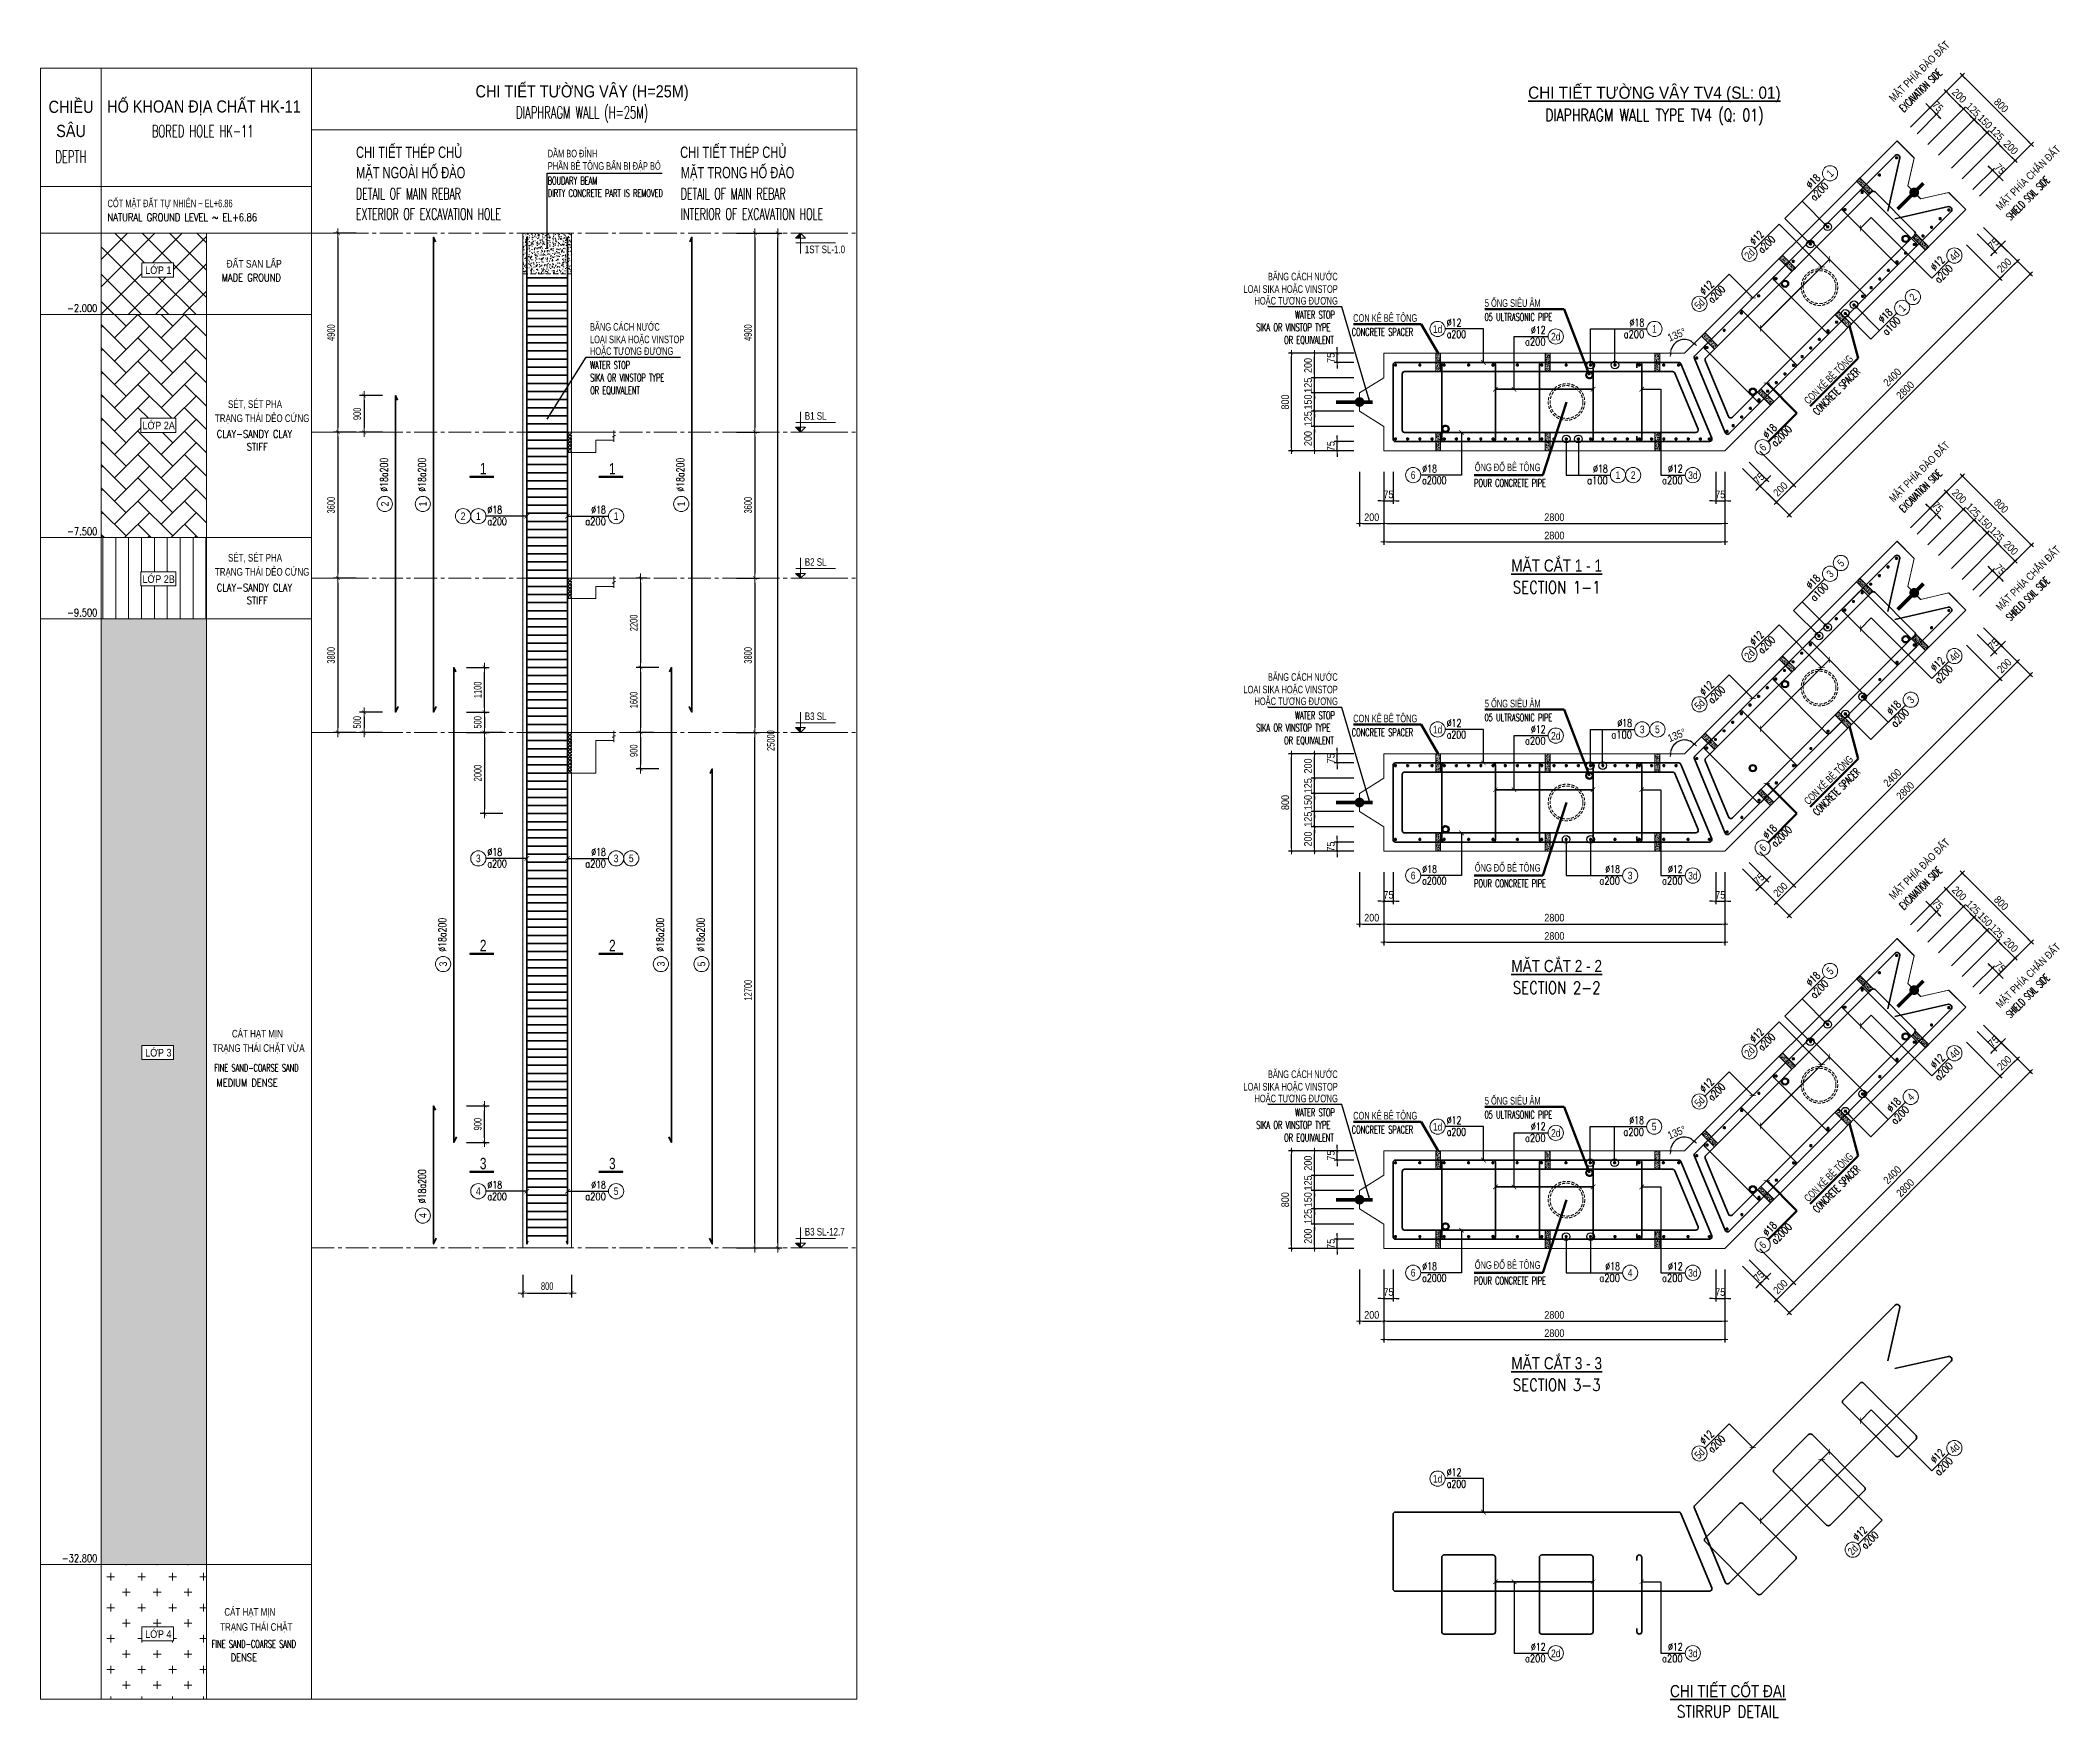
# Model space of a CAD drawing. Header units: millimetres. Extents: x -642477 to 1168880, y -27982 to 330379.
# Drawn here: x 547735 to 597488, y 63276 to 104599 of the extents above; entities that cross this region are included whole.
import ezdxf
from ezdxf.enums import TextEntityAlignment as Align

# ---------------------------------------------------------------- set-up
doc = ezdxf.new("R2010")
doc.units = ezdxf.units.MM
for name, pattern in [('CENTER2', [1.125, 0.75, -0.125, 0.125, -0.125]), ('HIDDEN', [0.375, 0.25, -0.125]), ('HIDDEN2', [4.7625, 3.175, -1.5875])]:
    doc.linetypes.add(name, pattern=pattern)
doc.layers.get('0').update_dxf_attribs({"lineweight": 20})
doc.layers.get('Defpoints').update_dxf_attribs({"color": 151, "lineweight": 9})
for name, color, linetype, lineweight in [('NDC_S_ANNO', 7, 'Continuous', 20), ('NDC_S_AXIS', 5, 'CENTER2', 13), ('NDC_S_BREAK-LINE', 1, 'Continuous', 15), ('NDC_S_CONTINUOUS', 3, 'Continuous', 20), ('NDC_S_DIAPHGRAM WALL', 3, 'Continuous', 20), ('NDC_S_DIM', 1, 'Continuous', 15), ('NDC_S_ENG TEXT', 2, 'Continuous', 20), ('NDC_S_ENG TITLE', 3, 'Continuous', 20), ('NDC_S_FOUNDATION NAME', 7, 'Continuous', 20), ('NDC_S_HATCH MATERIAL', 8, 'Continuous', 13), ('NDC_S_HIDDEN', 8, 'HIDDEN2', 13), ('NDC_S_LEADER', 1, 'Continuous', 15), ('NDC_S_LEVEL TEXT', 7, 'Continuous', 20), ('NDC_S_REBAR', 4, 'Continuous', 35), ('NDC_S_SYMBOL', 1, 'Continuous', 15), ('NDC_S_TEXT SYMBOL', 7, 'Continuous', 20), ('NDC_S_VN TEXT', 7, 'Continuous', 20), ('NDC_S_VN TITLE', 6, 'Continuous', 35), ('rev_20200806', 1, 'Continuous', 20)]:
    doc.layers.add(name, color=color, linetype=linetype, lineweight=lineweight)
doc.layers.add('NDC_S_REBAR DES.', color=2, linetype='Continuous')
doc.layers.get('rev_20200806').off()
doc.styles.add('ARIAL', font='arial.ttf', dxfattribs={"width": 0.8})
doc.styles.add('NDC_ANNO', font='', dxfattribs={"width": 0.8})
doc.styles.add('NDC_ARIAL', font='arial.ttf', dxfattribs={"width": 0.85})
doc.styles.add('NDC_DIM', font='', dxfattribs={"width": 0.75})
doc.styles.add('NDC_EN TXT', font='romans.shx', dxfattribs={"width": 0.8})
doc.styles.add('NDC_ROMANS', font='romans.shx', dxfattribs={"width": 0.8, "bigfont": 'vns.shx'})
doc.styles.get('NDC_ANNO').set_extended_font_data('Dotum')
doc.styles.get('NDC_DIM').set_extended_font_data('Dotum')
doc.dimstyles.new('A1-NDC-1-25 (x3)', dxfattribs={"dimscale": 75, "dimtxt": 2.5, "dimasz": 1, "dimexe": 1, "dimexo": 0, "dimgap": 0.8, "dimtad": 1, "dimdec": 0, "dimlfac": 0.333333, "dimdsep": 46, "dimtxsty": 'NDC_ARIAL', "dimblk": 'DIMMARK', "dimcen": 49999.938995, "dimdle": 1.5, "dimclrd": 1, "dimclre": 1, "dimclrt": 3, "dimadec": 0, "dimazin": 0, "dimtfac": 1, "dimtdec": 0, "dimtix": 1, "dimtmove": 2, "dimatfit": 3, "dimfxl": 1, "dimarcsym": 0})
doc.dimstyles.new('NDC_dim_25', dxfattribs={"dimscale": 25, "dimtxt": 2.2, "dimasz": 1.5, "dimexe": 1.5, "dimexo": 2.5, "dimgap": 1, "dimtad": 1, "dimdec": 0, "dimzin": 0, "dimdsep": 46, "dimtxsty": 'NDC_DIM', "dimblk": 'DIMMARK', "dimcen": 0.09, "dimdle": 1.2, "dimclrd": 1, "dimclre": 1, "dimclrt": 3, "dimadec": 0, "dimazin": 0, "dimtfac": 1, "dimtdec": 0, "dimtix": 1, "dimtofl": 0, "dimtmove": 0, "dimatfit": 3, "dimfxl": 6, "dimfxlon": 1, "dimtolj": 1, "dimtzin": 0, "dimarcsym": 0})
doc.dimstyles.new('NDC_dim_75', dxfattribs={"dimscale": 75, "dimtxt": 2.5, "dimasz": 1.5, "dimexe": 1.5, "dimexo": 2.5, "dimgap": 1, "dimtad": 1, "dimdec": 0, "dimzin": 0, "dimdsep": 46, "dimtxsty": 'NDC_DIM', "dimblk": 'DIMMARK', "dimcen": 0.09, "dimdle": 1.2, "dimclrd": 1, "dimclre": 1, "dimclrt": 3, "dimadec": 0, "dimazin": 0, "dimtfac": 1, "dimtdec": 0, "dimtix": 1, "dimtofl": 0, "dimtmove": 0, "dimatfit": 3, "dimfxl": 6, "dimfxlon": 1, "dimtolj": 1, "dimtzin": 0, "dimarcsym": 0})

msp = doc.modelspace()

# ---------------------------------------------------------------- texts
at = {"layer": 'NDC_S_ENG TITLE', "style": 'NDC_EN TXT', "width": 0.6}
for s, p in [('EXCAVATION SIDE', (593583.2, 102886.2)), ('SHIELD SOIL SIDE', (596213.1, 100214.9)), ('CONCRETE SPACER', (591455.1, 95418.6)), ('EXCAVATION SIDE', (593583.2, 93019.3)), ('SHIELD SOIL SIDE', (596213.1, 90348.1)), ('CONCRETE SPACER', (591455.1, 85551.8)), ('EXCAVATION SIDE', (593583.2, 83233.3)), ('SHIELD SOIL SIDE', (596213.1, 80562.1)), ('CONCRETE SPACER', (591455.1, 75765.8))]:
    msp.add_text(s, height=187.5, rotation=44.99913, dxfattribs=at).set_placement(p, align=Align.MIDDLE_LEFT)
at = {"layer": 'NDC_S_ENG TITLE', "style": 'NDC_EN TXT'}
for s, width, p in [('DIAPHRAGM WALL (H=25M)', 0.6, (561083, 102802.3)), ('DIAPHRAGM WALL TYPE TV4 (Q: 01)', 0.75, (587503.2, 102738.2)), ('SECTION 1-1', 0.8, (585096.3, 91125.6)), ('SECTION 2-2', 0.8, (585096.3, 81258.8)), ('SECTION 3-3', 0.8, (585096.3, 71472.8)), ('STIRRUP DETAIL', 0.8, (589314, 63425.7))]:
    msp.add_text(s, height=300, dxfattribs=dict(at, width=width)).set_placement(p, align=Align.MIDDLE)
at = {"layer": 'NDC_S_ENG TITLE', "style": 'NDC_EN TXT', "width": 0.6}
for s, height, p in [('BOUDARY BEAM', 187.5, (560234.4, 101140.7)), ('DETAIL OF MAIN REBAR', 280, (555512.8, 100822.1)), ('DIRTY CONCRETE PART IS REMOVED', 187.5, (560239.1, 100835.2)), ('DETAIL OF MAIN REBAR', 280, (563514.2, 100822.1)), ('EXTERIOR OF EXCAVATION HOLE', 280, (555512.8, 100321.1)), ('INTERIOR OF EXCAVATION HOLE', 280, (563514.2, 100321.1)), ('SIKA OR VINSTOP TYPE', 187.5, (577694.2, 97530.2)), ('WATER STOP', 187.5, (578647.8, 97838.9)), ('05 ULTRASONIC PIPE', 187.5, (583318.9, 97783.5)), ('OR EQUIVALENT', 187.5, (578379.9, 97216.8)), ('CONCRETE SPACER', 187.5, (580047.8, 97416.4)), ('WATER STOP', 187.5, (561282, 96598.1)), ('SIKA OR VINSTOP TYPE', 187.5, (561282, 96289.5)), ('OR EQUIVALENT', 187.5, (561282, 95976)), ('POUR CONCRETE PIPE', 187.5, (583061.4, 93695.6)), ('WATER STOP', 187.5, (578647.8, 87972)), ('SIKA OR VINSTOP TYPE', 187.5, (577694.2, 87663.4)), ('CONCRETE SPACER', 187.5, (580047.8, 87549.6)), ('05 ULTRASONIC PIPE', 187.5, (583318.9, 87916.7)), ('OR EQUIVALENT', 187.5, (578379.9, 87349.9)), ('POUR CONCRETE PIPE', 187.5, (583061.4, 83828.7)), ('WATER STOP', 187.5, (578647.8, 78186)), ('05 ULTRASONIC PIPE', 187.5, (583318.9, 78130.7)), ('SIKA OR VINSTOP TYPE', 187.5, (577694.2, 77877.4)), ('OR EQUIVALENT', 187.5, (578379.9, 77563.9)), ('CONCRETE SPACER', 187.5, (580047.8, 77763.6)), ('POUR CONCRETE PIPE', 187.5, (583061.4, 74042.7))]:
    msp.add_text(s, height=height, dxfattribs=at).set_placement(p, align=Align.MIDDLE_LEFT)
at = {"layer": 'NDC_S_LEVEL TEXT', "style": 'NDC_ARIAL'}
for s, width, p in [('MẶT PHÍA ĐÀO ĐẤT', 0.8, (593332.4, 103137)), ('MẶT PHÍA CHẮN ĐẤT', 0.8, (595962.3, 100465.8)), ('CON KÊ BÊ TÔNG', 0.7, (591236.6, 95685)), ('MẶT PHÍA ĐÀO ĐẤT', 0.8, (593332.4, 93270.1)), ('MẶT PHÍA CHẮN ĐẤT', 0.8, (595962.3, 90598.9)), ('CON KÊ BÊ TÔNG', 0.7, (591236.6, 85818.2)), ('MẶT PHÍA ĐÀO ĐẤT', 0.8, (593332.4, 83484.2)), ('MẶT PHÍA CHẮN ĐẤT', 0.8, (595962.3, 80812.9)), ('CON KÊ BÊ TÔNG', 0.7, (591236.6, 76032.2))]:
    msp.add_text(s, height=187.5, rotation=44.99913, dxfattribs=dict(at, width=width)).set_placement(p, align=Align.MIDDLE_LEFT)
at = {"layer": 'NDC_S_LEVEL TEXT', "style": 'NDC_ARIAL', "width": 0.7}
for s, height, p in [('CHI TIẾT THÉP CHỦ', 280, (555512.8, 101842.8)), ('CHI TIẾT THÉP CHỦ', 280, (563499.9, 101842.8)), ('MẶT NGOÀI HỐ ĐÀO', 280, (555512.8, 101341.8)), ('DẦM BO ĐỈNH', 187.5, (560234.4, 101811.1)), ('PHẦN BÊ TÔNG BẨN BỊ ĐẬP BỎ', 187.5, (560239.1, 101505.5)), ('MẶT TRONG HỐ ĐÀO', 280, (563514.2, 101341.8)), ('LOẠI SIKA HOẶC VINSTOP', 187.5, (577379.1, 98472.4)), ('BĂNG CÁCH NƯỚC', 187.5, (577981.8, 98781)), ('HOẶC TƯƠNG ĐƯƠNG', 187.5, (577650.7, 98183)), ('5 ỐNG SIÊU ÂM', 187.5, (583326.2, 98127.7)), ('BĂNG CÁCH NƯỚC', 187.5, (561277.4, 97540.3)), ('CON KÊ BÊ TÔNG', 187.5, (580081.7, 97759.3)), ('LOẠI SIKA HOẶC VINSTOP', 187.5, (561277.4, 97231.6)), ('HOẶC TƯƠNG ĐƯƠNG', 187.5, (561277.4, 96942.3)), ('ỐNG ĐỔ BÊ TÔNG', 187.5, (583078.2, 94079.7)), ('LOẠI SIKA HOẶC VINSTOP', 187.5, (577379.1, 88605.5)), ('BĂNG CÁCH NƯỚC', 187.5, (577981.8, 88914.2)), ('HOẶC TƯƠNG ĐƯƠNG', 187.5, (577650.7, 88316.2)), ('5 ỐNG SIÊU ÂM', 187.5, (583326.2, 88260.8)), ('CON KÊ BÊ TÔNG', 187.5, (580081.7, 87892.4)), ('ỐNG ĐỔ BÊ TÔNG', 187.5, (583078.2, 84212.9)), ('BĂNG CÁCH NƯỚC', 187.5, (577981.8, 79128.2)), ('LOẠI SIKA HOẶC VINSTOP', 187.5, (577379.1, 78819.6)), ('HOẶC TƯƠNG ĐƯƠNG', 187.5, (577650.7, 78530.2)), ('5 ỐNG SIÊU ÂM', 187.5, (583326.2, 78474.8)), ('CON KÊ BÊ TÔNG', 187.5, (580081.7, 78106.4)), ('ỐNG ĐỔ BÊ TÔNG', 187.5, (583078.2, 74426.9))]:
    msp.add_text(s, height=height, dxfattribs=at).set_placement(p, align=Align.MIDDLE_LEFT)
at = {"layer": 'NDC_S_VN TEXT', "color": 7, "style": 'ARIAL', "width": 0.8}
for s, rotation, p in [('2', 44.99913, (593874, 98276)), ('2', 90, (556221.3, 93177.1)), ('1', 90, (557157.7, 93177.1)), ('1', 90, (563525.5, 93177.1)), ('3', 90, (557657.7, 81842.5)), ('3', 90, (563025.5, 81842.5)), ('5', 90, (564025.5, 81842.5)), ('4', 90, (557157.7, 75645.5))]:
    msp.add_text(s, height=187.5, rotation=rotation, dxfattribs=at).set_placement(p, align=Align.MIDDLE)
at = {"layer": 'NDC_S_VN TEXT', "color": 3, "style": 'NDC_EN TXT', "width": 0.75}
for p in [(556295.7, 93479.5), (557232.1, 93479.5), (563599.8, 93479.5), (557732.1, 82144.9), (563099.8, 82144.9), (564099.8, 82144.9), (557232.1, 75947.9)]:
    msp.add_text('%%C18a200', height=187.5, rotation=90, dxfattribs=at).set_placement(p)
at = {"layer": 'NDC_S_VN TEXT', "color": 7, "style": 'ARIAL', "width": 0.8}
for s, p in [('2', (586981.1, 93889.2)), ('2', (558151, 92876.7)), ('5', (587578.1, 87622.4)), ('5', (562294.8, 84445.3))]:
    msp.add_text(s, height=187.5, dxfattribs=at).set_placement(p, align=Align.MIDDLE)
at = {"layer": 'NDC_S_VN TEXT', "color": 7, "ltscale": 100, "style": 'ARIAL', "width": 0.8}
msp.add_text('5', height=187.5, rotation=44.99913, dxfattribs=at).set_placement((592096.6, 91722.8), align=Align.MIDDLE)
at = {"layer": 'NDC_S_VN TITLE', "style": 'NDC_ARIAL'}
for s, width, p in [('CHI TIẾT TƯỜNG VÂY (H=25M)', 0.85, (561083, 103344.3)), ('%%UCHI TIẾT TƯỜNG VÂY TV4 (SL: 01)', 0.9, (587503.2, 103311.4)), ('%%UMẶT CẮT 1 - 1', 0.8, (585096.3, 91672.1)), ('%%UMẶT CẮT 2 - 2', 0.8, (585096.3, 81805.3)), ('%%UMẶT CẮT 3 - 3', 0.8, (585096.3, 72019.3)), ('%%UCHI TIẾT CỐT ĐAI', 0.8, (589314, 63972.2))]:
    msp.add_text(s, height=300, dxfattribs=dict(at, width=width)).set_placement(p, align=Align.MIDDLE)

# ---------------------------------------------------------------- blocks, each defined once
blk = doc.blocks.new('*U191')
at = {"layer": 'NDC_S_ANNO', "color": 0, "linetype": 'ByBlock', "lineweight": -2}
blk.add_line((-4.36, 0), (1, 0), dxfattribs=at)
at = {"layer": 'NDC_S_ANNO', "ltscale": 0.005, "const_width": 0.5}
blk.add_lwpolyline([(1, 0), (-4.36, 0)], dxfattribs=at)
at = {"layer": 'NDC_S_TEXT SYMBOL', "linetype": 'ByBlock', "lineweight": -2, "style": 'NDC_ANNO', "width": 0.8}
blk.add_attdef('DETAIL', text='', height=2.5, dxfattribs=at).set_placement((-0.64, 1.82), align=Align.MIDDLE_RIGHT)
blk = doc.blocks.new('*U908')
at = {"layer": 'NDC_S_REBAR', "ltscale": 80}
blk.add_line((-500, 0), (500, 0), dxfattribs=at)
blk = doc.blocks.new('*U909')
at = {"layer": 'NDC_S_DIM', "color": 0, "linetype": 'ByBlock', "lineweight": -2, "transparency": 16777216}
for p in [(0, 23600), (0, 23400), (0, 23200), (0, 23000), (0, 22800), (0, 22600), (0, 22400), (0, 22200), (0, 22000), (0, 21800), (0, 21600), (0, 21400), (0, 21200), (0, 21000), (0, 20800), (0, 20600), (0, 20400), (0, 20200), (0, 20000), (0, 19800), (0, 19600), (0, 19400), (0, 19200), (0, 19000), (0, 18800), (0, 18600), (0, 18400), (0, 18200), (0, 18000), (0, 17800), (0, 17600), (0, 17400), (0, 17200), (0, 17000), (0, 16800), (0, 16600), (0, 16400), (0, 16200), (0, 16000), (0, 15800), (0, 15600), (0, 15400), (0, 15200), (0, 15000), (0, 14800), (0, 14600), (0, 14400), (0, 14200), (0, 14000), (0, 13800), (0, 13600), (0, 13400), (0, 13200), (0, 13000), (0, 12800), (0, 12600), (0, 12400), (0, 12200), (0, 12000), (0, 11800), (0, 11600), (0, 11400), (0, 11200), (0, 11000), (0, 10800), (0, 10600), (0, 10400), (0, 10200), (0, 10000), (0, 9800), (0, 9600), (0, 9400), (0, 9200), (0, 9000), (0, 8800), (0, 8600), (0, 8400), (0, 8200), (0, 8000), (0, 7800), (0, 7600), (0, 7400), (0, 7200), (0, 7000), (0, 6800), (0, 6600), (0, 6400), (0, 6200), (0, 6000), (0, 5800), (0, 5600), (0, 5400), (0, 5200), (0, 5000), (0, 4800), (0, 4600), (0, 4400), (0, 4200), (0, 4000), (0, 3800), (0, 3600), (0, 3400), (0, 3200), (0, 3000), (0, 2800), (0, 2600), (0, 2400), (0, 2200), (0, 2000), (0, 1800), (0, 1600), (0, 1400), (0, 1200), (0, 1000), (0, 800), (0, 600), (0, 400), (0, 200), (0, 0)]:
    blk.add_blockref('*U908', p, dxfattribs=at)
blk = doc.blocks.new('DIMMARK')
at = {"layer": 'NDC_S_DIM', "color": 1}
blk.add_line((-1.5, 0), (1, 0), dxfattribs=at)
at = {"layer": 'NDC_S_DIM', "color": 2, "const_width": 0.1}
blk.add_lwpolyline([(-0.42, -0.42), (0.42, 0.42)], dxfattribs=at)
blk = doc.blocks.new('*D919')
at = {"layer": 'Defpoints', "color": 0, "ltscale": 100, "transparency": 16777216}
for p in [(561935, 99848), (561935, 94948), (565341, 94948)]:
    blk.add_point(p, dxfattribs=at)
at = {"layer": 'NDC_S_DIM', "color": 1, "lineweight": -2, "ltscale": 100, "transparency": 16777216}
for p, q in [((564891, 99848), (565453, 99848)), ((565341, 99736), (565341, 95061)), ((564891, 94948), (565453, 94948))]:
    blk.add_line(p, q, dxfattribs=at)
at = {"layer": 'NDC_S_DIM', "color": 1, "lineweight": -2, "ltscale": 100, "transparency": 16777216, "xscale": 112.5, "yscale": 112.5, "zscale": 112.5}
for p, rotation in [((565341, 99848), 90), ((565341, 94948), 270)]:
    blk.add_blockref('DIMMARK', p, dxfattribs=dict(at, rotation=rotation))
at = {"layer": 'NDC_S_DIM', "color": 3, "ltscale": 100, "transparency": 16777216, "insert": (565172, 97398), "char_height": 187.5, "attachment_point": 5, "rotation": 90, "style": 'NDC_DIM'}
blk.add_mtext('\\A1;4900', dxfattribs=at)
blk = doc.blocks.new('*D920')
at = {"layer": 'Defpoints', "color": 0, "ltscale": 100, "transparency": 16777216}
for p in [(561935, 94948), (561935, 91348), (565341, 91348)]:
    blk.add_point(p, dxfattribs=at)
at = {"layer": 'NDC_S_DIM', "color": 1, "lineweight": -2, "ltscale": 100, "transparency": 16777216}
for p, q in [((564891, 94948), (565453, 94948)), ((565341, 94836), (565341, 91461)), ((564891, 91348), (565453, 91348))]:
    blk.add_line(p, q, dxfattribs=at)
at = {"layer": 'NDC_S_DIM', "color": 1, "lineweight": -2, "ltscale": 100, "transparency": 16777216, "xscale": 112.5, "yscale": 112.5, "zscale": 112.5}
for p, rotation in [((565341, 94948), 90), ((565341, 91348), 270)]:
    blk.add_blockref('DIMMARK', p, dxfattribs=dict(at, rotation=rotation))
at = {"layer": 'NDC_S_DIM', "color": 3, "ltscale": 100, "transparency": 16777216, "insert": (565172, 93148), "char_height": 187.5, "attachment_point": 5, "rotation": 90, "style": 'NDC_DIM'}
blk.add_mtext('\\A1;3600', dxfattribs=at)
blk = doc.blocks.new('*D921')
at = {"layer": 'Defpoints', "color": 0, "ltscale": 100, "transparency": 16777216}
for p in [(561935, 91348), (561935, 87548), (565341, 87548)]:
    blk.add_point(p, dxfattribs=at)
at = {"layer": 'NDC_S_DIM', "color": 1, "lineweight": -2, "ltscale": 100, "transparency": 16777216}
for p, q in [((564891, 91348), (565453, 91348)), ((565341, 91236), (565341, 87661)), ((564891, 87548), (565453, 87548))]:
    blk.add_line(p, q, dxfattribs=at)
at = {"layer": 'NDC_S_DIM', "color": 1, "lineweight": -2, "ltscale": 100, "transparency": 16777216, "xscale": 112.5, "yscale": 112.5, "zscale": 112.5}
for p, rotation in [((565341, 91348), 90), ((565341, 87548), 270)]:
    blk.add_blockref('DIMMARK', p, dxfattribs=dict(at, rotation=rotation))
at = {"layer": 'NDC_S_DIM', "color": 3, "ltscale": 100, "transparency": 16777216, "insert": (565172, 89448), "char_height": 187.5, "attachment_point": 5, "rotation": 90, "style": 'NDC_DIM'}
blk.add_mtext('\\A1;3800', dxfattribs=at)
blk = doc.blocks.new('*D922')
at = {"layer": 'Defpoints', "color": 0, "ltscale": 100, "transparency": 16777216}
for p in [(561935, 99848), (565903, 99848), (561935, 74848)]:
    blk.add_point(p, dxfattribs=at)
at = {"layer": 'NDC_S_DIM', "color": 1, "lineweight": -2, "ltscale": 100, "transparency": 16777216}
for p, q in [((565453, 99848), (566016, 99848)), ((565903, 74961), (565903, 99736)), ((565453, 74848), (566016, 74848))]:
    blk.add_line(p, q, dxfattribs=at)
at = {"layer": 'NDC_S_DIM', "color": 1, "lineweight": -2, "ltscale": 100, "transparency": 16777216, "xscale": 112.5, "yscale": 112.5, "zscale": 112.5}
for p, rotation in [((565903, 99848), 90), ((565903, 74848), 270)]:
    blk.add_blockref('DIMMARK', p, dxfattribs=dict(at, rotation=rotation))
at = {"layer": 'NDC_S_DIM', "color": 3, "ltscale": 100, "transparency": 16777216, "insert": (565735, 87348), "char_height": 187.5, "attachment_point": 5, "rotation": 90, "style": 'NDC_DIM'}
blk.add_mtext('\\A1;25000', dxfattribs=at)
blk = doc.blocks.new('kata_block_CT')
at = {"layer": 'NDC_S_ANNO'}
blk.add_hatch(color=3, dxfattribs=at).paths.add_polyline_path([(0, 1.6), (-1.61, 1.6), (0, 0)])
at = {"layer": 'NDC_S_ANNO', "ltscale": 50}
h = blk.add_hatch(dxfattribs=at)
h.set_pattern_fill('ANSI31', color=256, scale=1.406, style=0)
h.paths.add_polyline_path([(0, 1.6), (0, 0), (1.61, 1.6)])
for p, q in [((11.56, 0), (-1.64, 0)), ((-1.59, 3.14), (11.47, 3.14))]:
    blk.add_line(p, q, dxfattribs=at)
for points in [[(0, 6.69), (0, 0)], [(0, 0), (-1.61, 1.6), (0, 1.6)], [(0, 0), (1.61, 1.6), (0, 1.6)]]:
    blk.add_lwpolyline(points, dxfattribs=at)
at = {"layer": 'NDC_S_ANNO', "color": 8, "ltscale": 50}
blk.add_lwpolyline([(0, 0), (-1.61, 1.6), (0, 1.6)], dxfattribs=at)
at = {"layer": 'NDC_S_TEXT SYMBOL', "color": 3, "style": 'NDC_ANNO', "width": 0.8}
blk.add_attdef('CT', (1.41, 4.07), '', height=2.5, dxfattribs=at)
blk = doc.blocks.new('*D923')
at = {"layer": 'Defpoints', "color": 0, "ltscale": 100, "transparency": 16777216}
for p in [(561935, 87548), (565341, 87548), (561935, 74848)]:
    blk.add_point(p, dxfattribs=at)
at = {"layer": 'NDC_S_DIM', "color": 1, "lineweight": -2, "ltscale": 100, "transparency": 16777216}
for p, q in [((564891, 87548), (565453, 87548)), ((565341, 74961), (565341, 87436)), ((564891, 74848), (565453, 74848))]:
    blk.add_line(p, q, dxfattribs=at)
at = {"layer": 'NDC_S_DIM', "color": 1, "lineweight": -2, "ltscale": 100, "transparency": 16777216, "xscale": 112.5, "yscale": 112.5, "zscale": 112.5}
for p, rotation in [((565341, 87548), 90), ((565341, 74848), 270)]:
    blk.add_blockref('DIMMARK', p, dxfattribs=dict(at, rotation=rotation))
at = {"layer": 'NDC_S_DIM', "color": 3, "ltscale": 100, "transparency": 16777216, "insert": (565172, 81198), "char_height": 187.5, "attachment_point": 5, "rotation": 90, "style": 'NDC_DIM'}
blk.add_mtext('\\A1;12700', dxfattribs=at)
blk = doc.blocks.new('*D924')
at = {"layer": 'Defpoints', "color": 0, "ltscale": 100, "transparency": 16777216}
for p in [(555981, 99848), (555067, 94948), (555981, 94948)]:
    blk.add_point(p, dxfattribs=at)
at = {"layer": 'NDC_S_DIM', "color": 1, "lineweight": -2, "ltscale": 100, "transparency": 16777216}
for p, q in [((555517, 99848), (554955, 99848)), ((555067, 99736), (555067, 95061)), ((555517, 94948), (554955, 94948))]:
    blk.add_line(p, q, dxfattribs=at)
at = {"layer": 'NDC_S_DIM', "color": 1, "lineweight": -2, "ltscale": 100, "transparency": 16777216, "xscale": 112.5, "yscale": 112.5, "zscale": 112.5}
for p, rotation in [((555067, 99848), 90), ((555067, 94948), 270)]:
    blk.add_blockref('DIMMARK', p, dxfattribs=dict(at, rotation=rotation))
at = {"layer": 'NDC_S_DIM', "color": 3, "ltscale": 100, "transparency": 16777216, "insert": (554898, 97398), "char_height": 187.5, "attachment_point": 5, "rotation": 90, "style": 'NDC_DIM'}
blk.add_mtext('\\A1;4900', dxfattribs=at)
blk = doc.blocks.new('*D925')
at = {"layer": 'Defpoints', "color": 0, "ltscale": 100, "transparency": 16777216}
for p in [(555981, 94948), (555067, 91348), (555981, 91348)]:
    blk.add_point(p, dxfattribs=at)
at = {"layer": 'NDC_S_DIM', "color": 1, "lineweight": -2, "ltscale": 100, "transparency": 16777216}
for p, q in [((555517, 94948), (554955, 94948)), ((555067, 94836), (555067, 91461)), ((555517, 91348), (554955, 91348))]:
    blk.add_line(p, q, dxfattribs=at)
at = {"layer": 'NDC_S_DIM', "color": 1, "lineweight": -2, "ltscale": 100, "transparency": 16777216, "xscale": 112.5, "yscale": 112.5, "zscale": 112.5}
for p, rotation in [((555067, 94948), 90), ((555067, 91348), 270)]:
    blk.add_blockref('DIMMARK', p, dxfattribs=dict(at, rotation=rotation))
at = {"layer": 'NDC_S_DIM', "color": 3, "ltscale": 100, "transparency": 16777216, "insert": (554898, 93148), "char_height": 187.5, "attachment_point": 5, "rotation": 90, "style": 'NDC_DIM'}
blk.add_mtext('\\A1;3600', dxfattribs=at)
blk = doc.blocks.new('*D926')
at = {"layer": 'Defpoints', "color": 0, "ltscale": 100, "transparency": 16777216}
for p in [(555981, 91348), (555067, 87548), (555981, 87548)]:
    blk.add_point(p, dxfattribs=at)
at = {"layer": 'NDC_S_DIM', "color": 1, "lineweight": -2, "ltscale": 100, "transparency": 16777216}
for p, q in [((555517, 91348), (554955, 91348)), ((555067, 91236), (555067, 87661)), ((555517, 87548), (554955, 87548))]:
    blk.add_line(p, q, dxfattribs=at)
at = {"layer": 'NDC_S_DIM', "color": 1, "lineweight": -2, "ltscale": 100, "transparency": 16777216, "xscale": 112.5, "yscale": 112.5, "zscale": 112.5}
for p, rotation in [((555067, 91348), 90), ((555067, 87548), 270)]:
    blk.add_blockref('DIMMARK', p, dxfattribs=dict(at, rotation=rotation))
at = {"layer": 'NDC_S_DIM', "color": 3, "ltscale": 100, "transparency": 16777216, "insert": (554898, 89448), "char_height": 187.5, "attachment_point": 5, "rotation": 90, "style": 'NDC_DIM'}
blk.add_mtext('\\A1;3800', dxfattribs=at)
blk = doc.blocks.new('*U367')
blk.add_circle((-2.5, 0), 2.5)
at = {"layer": 'NDC_S_VN TEXT', "color": 7, "style": 'ARIAL', "width": 0.8}
blk.add_attdef('SH2', text='', height=2.5, dxfattribs=at).set_placement((-2.5, 0), align=Align.MIDDLE)
at = {"layer": 'NDC_S_VN TEXT', "color": 3, "style": 'NDC_EN TXT', "width": 0.75}
for tag, p in [('DK1', (0.5, 0.85)), ('KC1', (0.5, -2.97))]:
    blk.add_attdef(tag, p, '', height=2.5, dxfattribs=at)
blk = doc.blocks.new('*D910')
at = {"layer": 'Defpoints', "color": 0, "ltscale": 100, "transparency": 16777216}
for p in [(557422, 89148), (558681, 89148), (557422, 88048)]:
    blk.add_point(p, dxfattribs=at)
at = {"layer": 'NDC_S_DIM', "color": 1, "lineweight": -2, "ltscale": 100, "transparency": 16777216}
for p, q in [((558231, 89148), (558793, 89148)), ((558681, 88161), (558681, 89036)), ((558231, 88048), (558793, 88048))]:
    blk.add_line(p, q, dxfattribs=at)
at = {"layer": 'NDC_S_DIM', "color": 1, "lineweight": -2, "ltscale": 100, "transparency": 16777216, "xscale": 112.5, "yscale": 112.5, "zscale": 112.5}
for p, rotation in [((558681, 89148), 90), ((558681, 88048), 270)]:
    blk.add_blockref('DIMMARK', p, dxfattribs=dict(at, rotation=rotation))
at = {"layer": 'NDC_S_DIM', "color": 3, "ltscale": 100, "transparency": 16777216, "insert": (558512, 88598), "char_height": 187.5, "attachment_point": 5, "rotation": 90, "style": 'NDC_DIM'}
blk.add_mtext('\\A1;1100', dxfattribs=at)
blk = doc.blocks.new('*D911')
at = {"layer": 'Defpoints', "color": 0, "ltscale": 100, "transparency": 16777216}
for p in [(557422, 78348), (558681, 78348), (557922, 77448)]:
    blk.add_point(p, dxfattribs=at)
at = {"layer": 'NDC_S_DIM', "color": 1, "lineweight": -2, "ltscale": 100, "transparency": 16777216}
for p, q in [((558231, 78348), (558793, 78348)), ((558681, 77561), (558681, 78236)), ((558231, 77448), (558793, 77448))]:
    blk.add_line(p, q, dxfattribs=at)
at = {"layer": 'NDC_S_DIM', "color": 1, "lineweight": -2, "ltscale": 100, "transparency": 16777216, "xscale": 112.5, "yscale": 112.5, "zscale": 112.5}
for p, rotation in [((558681, 78348), 90), ((558681, 77448), 270)]:
    blk.add_blockref('DIMMARK', p, dxfattribs=dict(at, rotation=rotation))
at = {"layer": 'NDC_S_DIM', "color": 3, "ltscale": 100, "transparency": 16777216, "insert": (558512, 77898), "char_height": 187.5, "attachment_point": 5, "rotation": 90, "style": 'NDC_DIM'}
blk.add_mtext('\\A1;900', dxfattribs=at)
blk = doc.blocks.new('*D912')
at = {"layer": 'Defpoints', "color": 0, "ltscale": 100, "transparency": 16777216}
for p in [(557422, 88048), (557422, 87548), (558681, 87548)]:
    blk.add_point(p, dxfattribs=at)
at = {"layer": 'NDC_S_DIM', "color": 1, "lineweight": -2, "ltscale": 100, "transparency": 16777216}
for p, q in [((558231, 88048), (558793, 88048)), ((558681, 87936), (558681, 87661)), ((558231, 87548), (558793, 87548))]:
    blk.add_line(p, q, dxfattribs=at)
at = {"layer": 'NDC_S_DIM', "color": 1, "lineweight": -2, "ltscale": 100, "transparency": 16777216, "xscale": 112.5, "yscale": 112.5, "zscale": 112.5}
for p, rotation in [((558681, 88048), 90), ((558681, 87548), 270)]:
    blk.add_blockref('DIMMARK', p, dxfattribs=dict(at, rotation=rotation))
at = {"layer": 'NDC_S_DIM', "color": 3, "ltscale": 100, "transparency": 16777216, "insert": (558512, 87798), "char_height": 187.5, "attachment_point": 5, "rotation": 90, "style": 'NDC_DIM'}
blk.add_mtext('\\A1;500', dxfattribs=at)
blk = doc.blocks.new('*U366')
blk.add_circle((2.5, 0), 2.5)
at = {"layer": 'NDC_S_VN TEXT', "color": 3, "style": 'NDC_EN TXT'}
for tag, width, p in [('DK2', 0.75, (-0.85, 0.85)), ('KC2', 0.8, (-0.85, -2.97))]:
    blk.add_attdef(tag, text='', height=2.5, dxfattribs=dict(at, width=width)).set_placement(p, align=Align.RIGHT)
at = {"layer": 'NDC_S_VN TEXT', "color": 7, "style": 'ARIAL', "width": 0.8}
blk.add_attdef('SH3', text='', height=2.5, dxfattribs=at).set_placement((2.5, 0), align=Align.MIDDLE)
blk = doc.blocks.new('*D913')
at = {"layer": 'Defpoints', "color": 0, "ltscale": 100, "transparency": 16777216}
for p in [(556485, 88048), (555711, 87548), (556485, 87548)]:
    blk.add_point(p, dxfattribs=at)
at = {"layer": 'NDC_S_DIM', "color": 1, "lineweight": -2, "ltscale": 100, "transparency": 16777216}
for p, q in [((556161, 88048), (555598, 88048)), ((555711, 87936), (555711, 87661)), ((556161, 87548), (555598, 87548))]:
    blk.add_line(p, q, dxfattribs=at)
at = {"layer": 'NDC_S_DIM', "color": 1, "lineweight": -2, "ltscale": 100, "transparency": 16777216, "xscale": 112.5, "yscale": 112.5, "zscale": 112.5}
for p, rotation in [((555711, 88048), 90), ((555711, 87548), 270)]:
    blk.add_blockref('DIMMARK', p, dxfattribs=dict(at, rotation=rotation))
at = {"layer": 'NDC_S_DIM', "color": 3, "ltscale": 100, "transparency": 16777216, "insert": (555542, 87798), "char_height": 187.5, "attachment_point": 5, "rotation": 90, "style": 'NDC_DIM'}
blk.add_mtext('\\A1;500', dxfattribs=at)
blk = doc.blocks.new('*D914')
at = {"layer": 'Defpoints', "color": 0, "ltscale": 100, "transparency": 16777216}
for p in [(556485, 95848), (555711, 94948), (556485, 94948)]:
    blk.add_point(p, dxfattribs=at)
at = {"layer": 'NDC_S_DIM', "color": 1, "lineweight": -2, "ltscale": 100, "transparency": 16777216}
for p, q in [((556161, 95848), (555598, 95848)), ((555711, 95736), (555711, 95061)), ((556161, 94948), (555598, 94948))]:
    blk.add_line(p, q, dxfattribs=at)
at = {"layer": 'NDC_S_DIM', "color": 1, "lineweight": -2, "ltscale": 100, "transparency": 16777216, "xscale": 112.5, "yscale": 112.5, "zscale": 112.5}
for p, rotation in [((555711, 95848), 90), ((555711, 94948), 270)]:
    blk.add_blockref('DIMMARK', p, dxfattribs=dict(at, rotation=rotation))
at = {"layer": 'NDC_S_DIM', "color": 3, "ltscale": 100, "transparency": 16777216, "insert": (555542, 95398), "char_height": 187.5, "attachment_point": 5, "rotation": 90, "style": 'NDC_DIM'}
blk.add_mtext('\\A1;900', dxfattribs=at)
blk = doc.blocks.new('*D915')
at = {"layer": 'Defpoints', "color": 0, "ltscale": 100, "transparency": 16777216}
for p in [(562863, 91348), (562525, 89148), (563290, 89148)]:
    blk.add_point(p, dxfattribs=at)
at = {"layer": 'NDC_S_DIM', "color": 1, "lineweight": -2, "ltscale": 100, "transparency": 16777216}
for p, q in [((562675, 91348), (562412, 91348)), ((562525, 91236), (562525, 89261)), ((562975, 89148), (562412, 89148))]:
    blk.add_line(p, q, dxfattribs=at)
at = {"layer": 'NDC_S_DIM', "color": 1, "lineweight": -2, "ltscale": 100, "transparency": 16777216, "xscale": 112.5, "yscale": 112.5, "zscale": 112.5}
for p, rotation in [((562525, 91348), 90), ((562525, 89148), 270)]:
    blk.add_blockref('DIMMARK', p, dxfattribs=dict(at, rotation=rotation))
at = {"layer": 'NDC_S_DIM', "color": 3, "ltscale": 100, "transparency": 16777216, "insert": (562356, 90248), "char_height": 187.5, "attachment_point": 5, "rotation": 90, "style": 'NDC_DIM'}
blk.add_mtext('\\A1;2200', dxfattribs=at)
blk = doc.blocks.new('*D916')
at = {"layer": 'Defpoints', "color": 0, "ltscale": 100, "transparency": 16777216}
for p in [(563290, 89148), (562525, 87548), (563032, 87548)]:
    blk.add_point(p, dxfattribs=at)
at = {"layer": 'NDC_S_DIM', "color": 1, "lineweight": -2, "ltscale": 100, "transparency": 16777216}
for p, q in [((562975, 89148), (562412, 89148)), ((562525, 89036), (562525, 87661)), ((562844, 87548), (562412, 87548))]:
    blk.add_line(p, q, dxfattribs=at)
at = {"layer": 'NDC_S_DIM', "color": 1, "lineweight": -2, "ltscale": 100, "transparency": 16777216, "xscale": 112.5, "yscale": 112.5, "zscale": 112.5}
for p, rotation in [((562525, 89148), 90), ((562525, 87548), 270)]:
    blk.add_blockref('DIMMARK', p, dxfattribs=dict(at, rotation=rotation))
at = {"layer": 'NDC_S_DIM', "color": 3, "ltscale": 100, "transparency": 16777216, "insert": (562356, 88348), "char_height": 187.5, "attachment_point": 5, "rotation": 90, "style": 'NDC_DIM'}
blk.add_mtext('\\A1;1600', dxfattribs=at)
blk = doc.blocks.new('*D917')
at = {"layer": 'Defpoints', "color": 0, "ltscale": 100, "transparency": 16777216}
for p in [(563032, 87548), (562525, 86648), (564290, 86648)]:
    blk.add_point(p, dxfattribs=at)
at = {"layer": 'NDC_S_DIM', "color": 1, "lineweight": -2, "ltscale": 100, "transparency": 16777216}
for p, q in [((562844, 87548), (562412, 87548)), ((562525, 87436), (562525, 86761)), ((562975, 86648), (562412, 86648))]:
    blk.add_line(p, q, dxfattribs=at)
at = {"layer": 'NDC_S_DIM', "color": 1, "lineweight": -2, "ltscale": 100, "transparency": 16777216, "xscale": 112.5, "yscale": 112.5, "zscale": 112.5}
for p, rotation in [((562525, 87548), 90), ((562525, 86648), 270)]:
    blk.add_blockref('DIMMARK', p, dxfattribs=dict(at, rotation=rotation))
at = {"layer": 'NDC_S_DIM', "color": 3, "ltscale": 100, "transparency": 16777216, "insert": (562356, 87098), "char_height": 187.5, "attachment_point": 5, "rotation": 90, "style": 'NDC_DIM'}
blk.add_mtext('\\A1;900', dxfattribs=at)
blk = doc.blocks.new('*D918')
at = {"layer": 'Defpoints', "color": 0, "ltscale": 100, "transparency": 16777216}
for p in [(559623, 74848), (560823, 74848), (560823, 73736)]:
    blk.add_point(p, dxfattribs=at)
at = {"layer": 'NDC_S_DIM', "color": 1, "lineweight": -2, "ltscale": 100, "transparency": 16777216}
for p, q in [((559623, 74186), (559623, 73623)), ((560823, 74186), (560823, 73623)), ((559735, 73736), (560710, 73736))]:
    blk.add_line(p, q, dxfattribs=at)
at = {"layer": 'NDC_S_DIM', "color": 1, "lineweight": -2, "ltscale": 100, "transparency": 16777216, "xscale": 112.5, "yscale": 112.5, "zscale": 112.5, "rotation": 180}
blk.add_blockref('DIMMARK', (559623, 73736), dxfattribs=at)
at = {"layer": 'NDC_S_DIM', "color": 1, "lineweight": -2, "ltscale": 100, "transparency": 16777216, "xscale": 112.5, "yscale": 112.5, "zscale": 112.5}
blk.add_blockref('DIMMARK', (560823, 73736), dxfattribs=at)
at = {"layer": 'NDC_S_DIM', "color": 3, "ltscale": 100, "transparency": 16777216, "insert": (560223, 73905), "char_height": 187.5, "attachment_point": 5, "style": 'NDC_DIM'}
blk.add_mtext('\\A1;800', dxfattribs=at)
blk = doc.blocks.new('KH11')
at = {"layer": 'NDC_S_HATCH MATERIAL', "ltscale": 100}
h = blk.add_hatch(dxfattribs=at)
h.set_pattern_fill('ANSI37', color=256, scale=150, angle=90)
h.set_pattern_definition([(135, (178280.06, 324310.7), (-336.7596, -336.7596), []), (225, (178280.06, 324310.7), (336.7596, -336.7596), [])])
h.paths.add_polyline_path([(4089, -4063), (1500, -4063), (1500, -6063), (4089, -6063)])
h.paths.add_polyline_path([(2499, -5142), (2499, -4796), (3277, -4796), (3277, -5142)], flags=16)
h = blk.add_hatch(dxfattribs=at)
h.set_pattern_fill('AR-HBONE', color=256, scale=4)
h.set_pattern_definition([(45, (178280.06, 326593.15), (6e-14, 574.7364), [1219.2, -406.4]), (135, (178567.43, 326880.5), (6e-14, 574.7364), [1219.2, -406.4])])
h.paths.add_polyline_path([(4089, -6063), (1500, -6063), (1500, -11563), (4089, -11563)])
h.paths.add_polyline_path([(2474, -8969), (2474, -8623), (3334, -8623), (3334, -8969)], flags=16)
h = blk.add_hatch(dxfattribs=at)
h.set_pattern_fill('ANSI31', color=256, scale=100, angle=45)
h.set_pattern_definition([(90, (-230823.06, -38313.12), (-317.5, 0), [])])
h.paths.add_polyline_path([(4089, -11563), (1500, -11563), (1500, -13563), (4089, -13563)])
h.paths.add_polyline_path([(2474, -12754), (2474, -12408), (3334, -12408), (3334, -12754)], flags=16)
h = blk.add_hatch(dxfattribs=at)
h.set_pattern_fill('AR-CONC', color=256, scale=4)
h.set_pattern_definition([(50, (178280.06, 322396.06), (728.7387, -63.7563), [76.2, -838.2]), (355, (178280.1, 322396.1), (-140.9737, 764.2274), [60.96, -670.5623]), (100.45144, (178340.8, 322390.75), (587.765, 700.471), [64.76, -712.361]), (46.1842, (178280.1, 322599.3), (1084.3162, -168.1693), [114.3, -1257.3]), (96.63556, (178370.4, 322585.2), (949.6165, 989.7045), [97.14, -1068.5424]), (351.18415, (178280.1, 322599.3), (949.6165, 989.7045), [91.44, -1005.839]), (21, (178381.66, 322548.46), (606.4576, -409.0608), [76.2, -838.2]), (326, (178381.7, 322548.5), (247.2081, 736.7519), [60.96, -670.56]), (71.45144, (178432.2, 322514.4), (853.6657, 327.6911), [64.76, -712.3598]), (37.5, (178280.06, 322396.06), (12.35441, 338.22016), [0, -662.432, 0, -680.72, 0, -673.1]), (7.5, (178280.06, 322396.06), (267.27865, 400.7223), [0, -388.112, 0, -647.192, 0, -256.54]), (327.5, (178053.5, 322396.06), (542.36238, -22.91498), [0, -254, 0, -792.48, 0, -1051.56]), (317.5, (177951.9, 322396.06), (592.5167, 101.70596), [0, -330.2, 0, -526.288, 0, -746.76])])
h.paths.add_polyline_path([(4089, -13563), (1500, -13563), (1500, -36863), (4089, -36863)])
h.paths.add_polyline_path([(3277, -24076), (3277, -24423), (2499, -24423), (2499, -24076)], flags=16)
h = blk.add_hatch(dxfattribs=at)
h.set_pattern_fill('CROSS', color=256, scale=60)
h.set_pattern_definition([(0, (178280.06, 323538.9), (381, 381), [190.5, -571.5]), (90, (178375.3, 323443.63), (-381, 381), [190.5, -571.5])])
h.paths.add_polyline_path([(4089, -36863), (1500, -36863), (1500, -40178), (4089, -40178)])
h.paths.add_polyline_path([(2499, -38747), (2499, -38401), (3277, -38401), (3277, -38747)], flags=16)
at = {"layer": 'NDC_S_CONTINUOUS'}
for p, q in [((0, -40178), (0, 0)), ((1500, -40178), (1500, 0)), ((6679, -40178), (6679, 0)), ((6679, -4063), (0, -4063)), ((4089, -40178), (4089, -4063)), ((6679, -6063), (0, -6063)), ((1500, -6063), (300, -6063)), ((1500, -11563), (0, -11563)), ((6679, -11563), (1500, -11563)), ((6679, -11563), (1500, -11563)), ((1500, -13563), (0, -13563)), ((6679, -13563), (1500, -13563)), ((6679, -13563), (1500, -13563)), ((1500, -36863), (0, -36863)), ((6679, -36863), (1500, -36863)), ((6679, -40178), (0, -40178))]:
    blk.add_line(p, q, dxfattribs=at)
for points in [[(0, 0), (6679, 0)], [(6679, -2914), (0, -2914)]]:
    blk.add_lwpolyline(points, dxfattribs=at)
at = {"layer": 'NDC_S_DIM'}
for points in [[(2499, -4796), (3277, -4796), (3277, -5142), (2499, -5142)], [(2474, -8623), (3334, -8623), (3334, -8969), (2474, -8969)], [(2474, -12408), (3334, -12408), (3334, -12754), (2474, -12754)], [(2499, -24076), (3277, -24076), (3277, -24423), (2499, -24423)], [(2499, -38401), (3277, -38401), (3277, -38747), (2499, -38747)]]:
    blk.add_lwpolyline(points, close=True, dxfattribs=at)
at = {"layer": 'NDC_S_ENG TEXT', "style": 'NDC_ROMANS', "width": 0.8}
for s, p in [('-2.000', (1404, -5909)), ('-7.500', (1404, -11409)), ('-9.500', (1404, -13409)), ('-32.800', (1404, -36709))]:
    blk.add_text(s, height=187.5, dxfattribs=at).set_placement(p, align=Align.MIDDLE_RIGHT)
at = {"layer": 'NDC_S_ENG TITLE', "style": 'NDC_EN TXT', "width": 0.6}
for s, p in [('BORED HOLE HK-11', (3999, -1547)), ('DEPTH', (751, -2176))]:
    blk.add_text(s, height=300, dxfattribs=at).set_placement(p, align=Align.MIDDLE)
at = {"layer": 'NDC_S_FOUNDATION NAME', "style": 'NDC_ARIAL', "width": 0.7}
blk.add_text('CỐT MẶT ĐẤT TỰ NHIÊN ~ EL+6.86', height=187.5, dxfattribs=at).set_placement((1655, -3422))
at = {"layer": 'NDC_S_VN TEXT', "style": 'NDC_EN TXT', "width": 0.8}
blk.add_text('NATURAL GROUND LEVEL ~ EL+6.86', height=187.5, dxfattribs=at).set_placement((1655, -3765))
at = {"layer": 'NDC_S_VN TEXT'}
for s, style, width, p in [('ĐẤT SAN LẤP', 'NDC_ARIAL', 0.8, (4586, -4816)), ('MADE GROUND', 'NDC_EN TXT', 0.8, (4467, -5156)), ('SÉT, SÉT PHA', 'NDC_ARIAL', 0.75, (4623, -8273)), ('TRẠNG THÁI DẺO CỨNG', 'NDC_ARIAL', 0.75, (4300, -8620)), ('CLAY-SANDY CLAY', 'NDC_EN TXT', 0.8, (4348, -9008)), ('STIFF', 'NDC_EN TXT', 0.8, (5087, -9326)), ('SÉT, SÉT PHA', 'NDC_ARIAL', 0.75, (4623, -12058)), ('TRẠNG THÁI DẺO CỨNG', 'NDC_ARIAL', 0.75, (4300, -12406)), ('CLAY-SANDY CLAY', 'NDC_EN TXT', 0.8, (4348, -12794)), ('STIFF', 'NDC_EN TXT', 0.8, (5087, -13111)), ('CÁT HẠT MỊN', 'NDC_ARIAL', 0.75, (4720, -23784)), ('TRẠNG THÁI CHẶT VỪA', 'NDC_ARIAL', 0.75, (4247, -24138)), ('FINE SAND-COARSE SAND', 'NDC_EN TXT', 0.6, (4286, -24626)), ('MEDIUM DENSE', 'NDC_EN TXT', 0.8, (4338, -24994)), ('TRẠNG THÁI CHẶT ', 'NDC_ARIAL', 0.75, (4430, -38402)), ('CÁT HẠT MỊN', 'NDC_ARIAL', 0.75, (4533, -38031)), ('FINE SAND-COARSE SAND', 'NDC_EN TXT', 0.6, (4221, -38819)), ('DENSE', 'NDC_EN TXT', 0.8, (4688, -39153))]:
    blk.add_text(s, height=187.5, dxfattribs=dict(at, style=style, width=width)).set_placement(p, align=Align.MIDDLE_LEFT)
at = {"layer": 'NDC_S_VN TITLE', "style": 'NDC_ARIAL', "width": 0.85}
for s, height, p in [('CHIỀU', 300, (756, -904)), ('HỐ KHOAN ĐỊA CHẤT HK-11', 300, (4031, -927)), ('SÂU', 300, (756, -1505)), ('LỚP 1', 187.5, (2906, -4950)), ('LỚP 2A', 187.5, (2914, -8777)), ('LỚP 2B', 187.5, (2914, -12562)), ('LỚP 3', 187.5, (2906, -24230)), ('LỚP 4', 187.5, (2906, -38555))]:
    blk.add_text(s, height=height, dxfattribs=at).set_placement(p, align=Align.MIDDLE)
blk = doc.blocks.new('*D2842')
at = {"layer": 'Defpoints', "color": 0, "ltscale": 100, "transparency": 16777216}
for p in [(559455, 87548), (558681, 85548), (559451, 85548)]:
    blk.add_point(p, dxfattribs=at)
at = {"layer": 'NDC_S_DIM', "color": 1, "lineweight": -2, "ltscale": 100, "transparency": 16777216}
for p, q in [((559131, 87548), (558568, 87548)), ((558681, 87436), (558681, 85661)), ((559131, 85548), (558568, 85548))]:
    blk.add_line(p, q, dxfattribs=at)
at = {"layer": 'NDC_S_DIM', "color": 1, "lineweight": -2, "ltscale": 100, "transparency": 16777216, "xscale": 112.5, "yscale": 112.5, "zscale": 112.5}
for p, rotation in [((558681, 87548), 90), ((558681, 85548), 270)]:
    blk.add_blockref('DIMMARK', p, dxfattribs=dict(at, rotation=rotation))
at = {"layer": 'NDC_S_DIM', "color": 3, "ltscale": 100, "transparency": 16777216, "insert": (558512, 86548), "char_height": 187.5, "attachment_point": 5, "rotation": 90, "style": 'NDC_DIM'}
blk.add_mtext('\\A1;2000', dxfattribs=at)
blk = doc.blocks.new('Ong sieu am')
at = {"layer": 'NDC_S_HATCH MATERIAL'}
h = blk.add_hatch(dxfattribs=at)
h.set_pattern_fill('ANSI31', color=256, scale=20)
h.set_pattern_definition([(45, (0, 0), (-1.76776695, 1.76776695), [])])
h.paths.add_polyline_path([(-7119, 51159, 1), (-7179, 51159, 1)])
h.paths.add_polyline_path([(-7171, 51159, -1), (-7127, 51159, -1)], flags=16)
at = {"layer": 'NDC_S_REBAR DES.'}
for radius in [30, 22]:
    blk.add_circle((-7149, 51159), radius, dxfattribs=at)
blk = doc.blocks.new('ong do BT')
at = {"layer": 'NDC_S_HATCH MATERIAL', "linetype": 'HIDDEN', "ltscale": 100}
for radius in [150, 135]:
    blk.add_circle((-6324, 51238), radius, dxfattribs=at)
blk = doc.blocks.new('con ke BT')
at = {"layer": 'NDC_S_HATCH MATERIAL'}
h = blk.add_hatch(dxfattribs=at)
h.set_pattern_fill('AR-CONC', color=256, scale=2)
h.set_pattern_definition([(50, (0, 0), (14.3452037, -1.2550427), [1.5, -16.5]), (355, (0, 0), (-2.7750267, 15.0438427), [1.2, -13.2]), (100.451444, (1.195, -0.105), (11.570177, 13.7888), [1.274804, -14.0228422]), (46.1842, (0, 4), (21.3448266, -3.3103856), [2.25, -24.75]), (96.635635, (1.779, 3.724), (18.693239, 19.482372), [1.912207, -21.034275]), (351.184164, (0, 4), (18.693239, 19.482372), [1.8, -19.8]), (21, (2, 3), (11.938141, -8.0523778), [1.5, -16.5]), (326, (2, 3), (4.8663066, 14.503001), [1.2, -13.2]), (71.451445, (2.995, 2.329), (16.8044475, 6.450623), [1.274804, -14.0228422]), (37.5, (0, 0), (0.2431971, 6.6578771), [0, -13.04, 0, -13.4, 0, -13.25]), (7.5, (0, 0), (5.2613907, 7.8882342), [0, -7.64, 0, -12.74, 0, -5.05]), (327.5, (-4.46, 0), (10.6764487, -0.45109743), [0, -5, 0, -15.6, 0, -20.7]), (317.5, (-6.46, 0), (11.6637234, 2.0020996), [0, -6.5, 0, -10.36, 0, -14.7])])
h.paths.add_polyline_path([(-7077, 51431), (-7117, 51431), (-7117, 51281), (-7077, 51281)])
at = {"layer": 'NDC_S_BREAK-LINE'}
blk.add_lwpolyline([(-7117, 51431), (-7117, 51281), (-7077, 51281), (-7077, 51431)], close=True, dxfattribs=at)
blk = doc.blocks.new('*U929')
at = {"layer": 'NDC_S_LEADER', "xscale": 3, "yscale": 3, "zscale": 3}
blk.add_blockref('con ke BT', (21291, -154068), dxfattribs=at)
blk = doc.blocks.new('*U930')
at = {"layer": 'NDC_S_DIM', "color": 0, "linetype": 'ByBlock', "lineweight": -2, "transparency": 16777216}
for p in [(0, 0), (2700, 0), (5400, 0)]:
    blk.add_blockref('*U929', p, dxfattribs=at)
blk = doc.blocks.new('*U931')
at = {"layer": 'NDC_S_LEADER', "xscale": 3, "yscale": 3, "zscale": 3}
blk.add_blockref('con ke BT', (21291, -154068), dxfattribs=at)
blk = doc.blocks.new('*U932')
at = {"layer": 'NDC_S_DIM', "color": 0, "linetype": 'ByBlock', "lineweight": -2, "transparency": 16777216}
for p in [(0, 0), (2700, 0), (5400, 0)]:
    blk.add_blockref('*U931', p, dxfattribs=at)
blk = doc.blocks.new('kata_block_THEP')
at = {"layer": 'NDC_S_REBAR', "color": 0}
for p, q in [((-0.5, 0), (0.5, 0)), ((-0.35, 0.35), (0.35, -0.35)), ((0.35, 0.35), (-0.35, -0.35)), ((0, 0.5), (0, -0.5))]:
    blk.add_line(p, q, dxfattribs=at)
at = {"layer": 'NDC_S_REBAR', "color": 0, "const_width": 0.0833}
blk.add_lwpolyline([(-0.5, 0, 1), (0.5, 0, 1), (-0.5, 0, 1)], format="xyb", dxfattribs=at)
blk = doc.blocks.new('*U933')
at = {"layer": 'NDC_S_REBAR', "ltscale": 80, "xscale": 72, "yscale": 72, "zscale": 72}
blk.add_blockref('kata_block_THEP', (0, 0), dxfattribs=at)
blk = doc.blocks.new('*U934')
at = {"layer": 'NDC_S_LEVEL TEXT', "color": 0, "linetype": 'ByBlock', "lineweight": -2, "transparency": 16777216}
for p in [(0, 0), (600.9, 0), (1201.8, 0), (1802.7, 0), (2403.6, 0), (3004.5, 0), (3605.4, 0), (4206.3, 0), (4807.2, 0), (5408.1, 0), (6009, 0), (6609.9, 0)]:
    blk.add_blockref('*U933', p, dxfattribs=at)
blk = doc.blocks.new('*U927')
at = {"layer": 'NDC_S_REBAR', "ltscale": 80, "xscale": 72, "yscale": 72, "zscale": 72}
blk.add_blockref('kata_block_THEP', (0, 0), dxfattribs=at)
blk = doc.blocks.new('*U928')
at = {"layer": 'NDC_S_LEVEL TEXT', "color": 0, "linetype": 'ByBlock', "lineweight": -2, "transparency": 16777216}
for p in [(0, 0), (300.6, 0), (601.2, 0), (901.8, 0), (1202.4, 0), (1503, 0), (1803.6, 0), (2104.2, 0), (2404.8, 0), (2705.4, 0), (3006, 0), (3306.6, 0), (3607.2, 0), (3907.8, 0), (4208.4, 0), (4509, 0), (4809.6, 0), (5110.2, 0), (5410.8, 0), (5711.4, 0), (6012, 0), (6312.6, 0), (6613.2, 0), (6913.8, 0), (7214.4, 0), (7515, 0)]:
    blk.add_blockref('*U927', p, dxfattribs=at)
blk = doc.blocks.new('*D935')
at = {"layer": 'Defpoints', "color": 0, "ltscale": 100, "transparency": 16777216}
for p in [(580839, 93969), (581064, 93969), (581064, 93257)]:
    blk.add_point(p, dxfattribs=at)
at = {"layer": 'NDC_S_DIM', "color": 1, "lineweight": -2, "ltscale": 100, "transparency": 16777216}
for p, q in [((580839, 93969), (580839, 93182)), ((581064, 93969), (581064, 93182)), ((580764, 93257), (580689, 93257)), ((580839, 93257), (581064, 93257)), ((581139, 93257), (581214, 93257))]:
    blk.add_line(p, q, dxfattribs=at)
at = {"layer": 'NDC_S_DIM', "color": 1, "lineweight": -2, "ltscale": 100, "transparency": 16777216, "xscale": 75, "yscale": 75, "zscale": 75}
blk.add_blockref('DIMMARK', (580839, 93257), dxfattribs=at)
at = {"layer": 'NDC_S_DIM', "color": 1, "lineweight": -2, "ltscale": 100, "transparency": 16777216, "xscale": 75, "yscale": 75, "zscale": 75, "rotation": 180}
blk.add_blockref('DIMMARK', (581064, 93257), dxfattribs=at)
at = {"layer": 'NDC_S_DIM', "color": 3, "ltscale": 100, "transparency": 16777216, "insert": (580951, 93412), "char_height": 187.5, "attachment_point": 5, "style": 'NDC_ARIAL'}
blk.add_mtext('75', dxfattribs=at)
blk = doc.blocks.new('*D936')
at = {"layer": 'Defpoints', "color": 0, "ltscale": 100, "transparency": 16777216}
for p in [(580239, 93969), (580839, 93969), (580839, 92695)]:
    blk.add_point(p, dxfattribs=at)
at = {"layer": 'NDC_S_DIM', "color": 1, "lineweight": -2, "ltscale": 100, "transparency": 16777216}
for p, q in [((580239, 93969), (580239, 92620)), ((580839, 93969), (580839, 92620)), ((580314, 92695), (580764, 92695))]:
    blk.add_line(p, q, dxfattribs=at)
at = {"layer": 'NDC_S_DIM', "color": 1, "lineweight": -2, "ltscale": 100, "transparency": 16777216, "xscale": 75, "yscale": 75, "zscale": 75, "rotation": 180}
blk.add_blockref('DIMMARK', (580239, 92695), dxfattribs=at)
at = {"layer": 'NDC_S_DIM', "color": 1, "lineweight": -2, "ltscale": 100, "transparency": 16777216, "xscale": 75, "yscale": 75, "zscale": 75}
blk.add_blockref('DIMMARK', (580839, 92695), dxfattribs=at)
at = {"layer": 'NDC_S_DIM', "color": 3, "ltscale": 100, "transparency": 16777216, "insert": (580539, 92850), "char_height": 187.5, "attachment_point": 5, "style": 'NDC_ARIAL'}
blk.add_mtext('200', dxfattribs=at)
blk = doc.blocks.new('*D937')
at = {"layer": 'Defpoints', "color": 0, "ltscale": 100, "transparency": 16777216}
for p in [(579125, 95089), (580097, 95089), (580097, 94489)]:
    blk.add_point(p, dxfattribs=at)
at = {"layer": 'NDC_S_DIM', "color": 1, "lineweight": -2, "ltscale": 100, "transparency": 16777216}
for p, q in [((580097, 95089), (579050, 95089)), ((579125, 94564), (579125, 95014)), ((580097, 94489), (579050, 94489))]:
    blk.add_line(p, q, dxfattribs=at)
at = {"layer": 'NDC_S_DIM', "color": 1, "lineweight": -2, "ltscale": 100, "transparency": 16777216, "xscale": 75, "yscale": 75, "zscale": 75}
for p, rotation in [((579125, 95089), 90), ((579125, 94489), 270)]:
    blk.add_blockref('DIMMARK', p, dxfattribs=dict(at, rotation=rotation))
at = {"layer": 'NDC_S_DIM', "color": 3, "ltscale": 100, "transparency": 16777216, "insert": (578970, 94789), "char_height": 187.5, "attachment_point": 5, "rotation": 90, "style": 'NDC_ARIAL'}
blk.add_mtext('200', dxfattribs=at)
blk = doc.blocks.new('*D938')
at = {"layer": 'Defpoints', "color": 0, "ltscale": 100, "transparency": 16777216}
for p in [(579125, 95464), (580097, 95464), (580097, 95089)]:
    blk.add_point(p, dxfattribs=at)
at = {"layer": 'NDC_S_DIM', "color": 1, "lineweight": -2, "ltscale": 100, "transparency": 16777216}
for p, q in [((579125, 95539), (579125, 95614)), ((580097, 95464), (579050, 95464)), ((580097, 95089), (579050, 95089)), ((579125, 95089), (579125, 95464)), ((579125, 95014), (579125, 94939))]:
    blk.add_line(p, q, dxfattribs=at)
at = {"layer": 'NDC_S_DIM', "color": 1, "lineweight": -2, "ltscale": 100, "transparency": 16777216, "xscale": 75, "yscale": 75, "zscale": 75}
for p, rotation in [((579125, 95464), 270), ((579125, 95089), 90)]:
    blk.add_blockref('DIMMARK', p, dxfattribs=dict(at, rotation=rotation))
at = {"layer": 'NDC_S_DIM', "color": 3, "ltscale": 100, "transparency": 16777216, "insert": (578970, 95277), "char_height": 187.5, "attachment_point": 5, "rotation": 90, "style": 'NDC_ARIAL'}
blk.add_mtext('125', dxfattribs=at)
blk = doc.blocks.new('*D939')
at = {"layer": 'Defpoints', "color": 0, "ltscale": 100, "transparency": 16777216}
for p in [(579125, 95914), (580097, 95914), (580097, 95464)]:
    blk.add_point(p, dxfattribs=at)
at = {"layer": 'NDC_S_DIM', "color": 1, "lineweight": -2, "ltscale": 100, "transparency": 16777216}
for p, q in [((579125, 95989), (579125, 96064)), ((580097, 95914), (579050, 95914)), ((579125, 95464), (579125, 95914)), ((580097, 95464), (579050, 95464)), ((579125, 95389), (579125, 95314))]:
    blk.add_line(p, q, dxfattribs=at)
at = {"layer": 'NDC_S_DIM', "color": 1, "lineweight": -2, "ltscale": 100, "transparency": 16777216, "xscale": 75, "yscale": 75, "zscale": 75}
for p, rotation in [((579125, 95914), 270), ((579125, 95464), 90)]:
    blk.add_blockref('DIMMARK', p, dxfattribs=dict(at, rotation=rotation))
at = {"layer": 'NDC_S_DIM', "color": 3, "ltscale": 100, "transparency": 16777216, "insert": (578970, 95689), "char_height": 187.5, "attachment_point": 5, "rotation": 90, "style": 'NDC_ARIAL'}
blk.add_mtext('150', dxfattribs=at)
blk = doc.blocks.new('*D940')
at = {"layer": 'Defpoints', "color": 0, "ltscale": 100, "transparency": 16777216}
for p in [(579125, 96289), (580097, 96289), (580097, 95914)]:
    blk.add_point(p, dxfattribs=at)
at = {"layer": 'NDC_S_DIM', "color": 1, "lineweight": -2, "ltscale": 100, "transparency": 16777216}
for p, q in [((580097, 96289), (579050, 96289)), ((579125, 96364), (579125, 96439)), ((579125, 95914), (579125, 96289)), ((580097, 95914), (579050, 95914)), ((579125, 95839), (579125, 95764))]:
    blk.add_line(p, q, dxfattribs=at)
at = {"layer": 'NDC_S_DIM', "color": 1, "lineweight": -2, "ltscale": 100, "transparency": 16777216, "xscale": 75, "yscale": 75, "zscale": 75}
for p, rotation in [((579125, 96289), 270), ((579125, 95914), 90)]:
    blk.add_blockref('DIMMARK', p, dxfattribs=dict(at, rotation=rotation))
at = {"layer": 'NDC_S_DIM', "color": 3, "ltscale": 100, "transparency": 16777216, "insert": (578970, 96102), "char_height": 187.5, "attachment_point": 5, "rotation": 90, "style": 'NDC_ARIAL'}
blk.add_mtext('125', dxfattribs=at)
blk = doc.blocks.new('*D941')
at = {"layer": 'Defpoints', "color": 0, "ltscale": 100, "transparency": 16777216}
for p in [(579125, 96889), (580097, 96889), (580097, 96289)]:
    blk.add_point(p, dxfattribs=at)
at = {"layer": 'NDC_S_DIM', "color": 1, "lineweight": -2, "ltscale": 100, "transparency": 16777216}
for p, q in [((580097, 96889), (579050, 96889)), ((579125, 96364), (579125, 96814)), ((580097, 96289), (579050, 96289))]:
    blk.add_line(p, q, dxfattribs=at)
at = {"layer": 'NDC_S_DIM', "color": 1, "lineweight": -2, "ltscale": 100, "transparency": 16777216, "xscale": 75, "yscale": 75, "zscale": 75}
for p, rotation in [((579125, 96889), 90), ((579125, 96289), 270)]:
    blk.add_blockref('DIMMARK', p, dxfattribs=dict(at, rotation=rotation))
at = {"layer": 'NDC_S_DIM', "color": 3, "ltscale": 100, "transparency": 16777216, "insert": (578970, 96589), "char_height": 187.5, "attachment_point": 5, "rotation": 90, "style": 'NDC_ARIAL'}
blk.add_mtext('200', dxfattribs=at)
blk = doc.blocks.new('*D942')
at = {"layer": 'Defpoints', "color": 0, "ltscale": 100, "transparency": 16777216}
for p in [(578563, 96889), (580097, 96889), (580097, 94489)]:
    blk.add_point(p, dxfattribs=at)
at = {"layer": 'NDC_S_DIM', "color": 1, "lineweight": -2, "ltscale": 100, "transparency": 16777216}
for p, q in [((580097, 96889), (578488, 96889)), ((578563, 94564), (578563, 96814)), ((580097, 94489), (578488, 94489))]:
    blk.add_line(p, q, dxfattribs=at)
at = {"layer": 'NDC_S_DIM', "color": 1, "lineweight": -2, "ltscale": 100, "transparency": 16777216, "xscale": 75, "yscale": 75, "zscale": 75}
for p, rotation in [((578563, 96889), 90), ((578563, 94489), 270)]:
    blk.add_blockref('DIMMARK', p, dxfattribs=dict(at, rotation=rotation))
at = {"layer": 'NDC_S_DIM', "color": 3, "ltscale": 100, "transparency": 16777216, "insert": (578407, 95689), "char_height": 187.5, "attachment_point": 5, "rotation": 90, "style": 'NDC_ARIAL'}
blk.add_mtext('800', dxfattribs=at)
blk = doc.blocks.new('*D943')
at = {"layer": 'Defpoints', "color": 0, "ltscale": 100, "transparency": 16777216}
for p in [(579688, 94714), (580097, 94714), (580097, 94489)]:
    blk.add_point(p, dxfattribs=at)
at = {"layer": 'NDC_S_DIM', "color": 1, "lineweight": -2, "ltscale": 100, "transparency": 16777216}
for p, q in [((580097, 94714), (579613, 94714)), ((579688, 94789), (579688, 94864)), ((579688, 94489), (579688, 94714)), ((580097, 94489), (579613, 94489)), ((579688, 94414), (579688, 94339))]:
    blk.add_line(p, q, dxfattribs=at)
at = {"layer": 'NDC_S_DIM', "color": 1, "lineweight": -2, "ltscale": 100, "transparency": 16777216, "xscale": 75, "yscale": 75, "zscale": 75}
for p, rotation in [((579688, 94714), 270), ((579688, 94489), 90)]:
    blk.add_blockref('DIMMARK', p, dxfattribs=dict(at, rotation=rotation))
at = {"layer": 'NDC_S_DIM', "color": 3, "ltscale": 100, "transparency": 16777216, "insert": (579532, 94602), "char_height": 187.5, "attachment_point": 5, "rotation": 90, "style": 'NDC_ARIAL'}
blk.add_mtext('75', dxfattribs=at)
blk = doc.blocks.new('*D944')
at = {"layer": 'Defpoints', "color": 0, "ltscale": 100, "transparency": 16777216}
for p in [(579688, 96889), (580097, 96889), (580097, 96664)]:
    blk.add_point(p, dxfattribs=at)
at = {"layer": 'NDC_S_DIM', "color": 1, "lineweight": -2, "ltscale": 100, "transparency": 16777216}
for p, q in [((579688, 96964), (579688, 97039)), ((580097, 96889), (579613, 96889)), ((580097, 96664), (579613, 96664)), ((579688, 96664), (579688, 96889)), ((579688, 96589), (579688, 96514))]:
    blk.add_line(p, q, dxfattribs=at)
at = {"layer": 'NDC_S_DIM', "color": 1, "lineweight": -2, "ltscale": 100, "transparency": 16777216, "xscale": 75, "yscale": 75, "zscale": 75}
for p, rotation in [((579688, 96889), 270), ((579688, 96664), 90)]:
    blk.add_blockref('DIMMARK', p, dxfattribs=dict(at, rotation=rotation))
at = {"layer": 'NDC_S_DIM', "color": 3, "ltscale": 100, "transparency": 16777216, "insert": (579532, 96777), "char_height": 187.5, "attachment_point": 5, "rotation": 90, "style": 'NDC_ARIAL'}
blk.add_mtext('75', dxfattribs=at)
blk = doc.blocks.new('*U945')
at = {"layer": 'NDC_S_LEADER', "xscale": 3, "yscale": 3, "zscale": 3}
blk.add_blockref('con ke BT', (21291, -154068), dxfattribs=at)
blk = doc.blocks.new('*U946')
at = {"layer": 'NDC_S_DIM', "color": 0, "linetype": 'ByBlock', "lineweight": -2, "transparency": 16777216}
for p in [(0, 0), (2700, 0), (5400, 0)]:
    blk.add_blockref('*U945', p, dxfattribs=at)
blk = doc.blocks.new('*U947')
at = {"layer": 'NDC_S_LEADER', "xscale": 3, "yscale": 3, "zscale": 3}
blk.add_blockref('con ke BT', (21291, -154068), dxfattribs=at)
blk = doc.blocks.new('*U948')
at = {"layer": 'NDC_S_DIM', "color": 0, "linetype": 'ByBlock', "lineweight": -2, "transparency": 16777216}
for p in [(0, 0), (2700, 0), (5400, 0)]:
    blk.add_blockref('*U947', p, dxfattribs=at)
blk = doc.blocks.new('*U949')
at = {"layer": 'NDC_S_REBAR', "ltscale": 80, "xscale": 72, "yscale": 72, "zscale": 72}
blk.add_blockref('kata_block_THEP', (0, 0), dxfattribs=at)
blk = doc.blocks.new('*U950')
at = {"layer": 'NDC_S_LEVEL TEXT', "color": 0, "linetype": 'ByBlock', "lineweight": -2, "transparency": 16777216}
for p in [(0, 0), (600.9, 0), (1201.8, 0), (1802.7, 0), (2403.6, 0), (3004.5, 0), (3605.4, 0), (4206.3, 0), (4807.2, 0), (5408.1, 0), (6009, 0), (6609.9, 0)]:
    blk.add_blockref('*U949', p, dxfattribs=at)
blk = doc.blocks.new('*U951')
at = {"layer": 'NDC_S_REBAR', "ltscale": 80, "xscale": 72, "yscale": 72, "zscale": 72}
blk.add_blockref('kata_block_THEP', (0, 0), dxfattribs=at)
blk = doc.blocks.new('*U952')
at = {"layer": 'NDC_S_LEVEL TEXT', "color": 0, "linetype": 'ByBlock', "lineweight": -2, "transparency": 16777216}
for p in [(0, 0), (300.6, 0), (601.2, 0), (901.8, 0), (1202.4, 0), (1503, 0), (1803.6, 0), (2104.2, 0), (2404.8, 0), (2705.4, 0), (3006, 0), (3306.6, 0), (3607.2, 0), (3907.8, 0), (4208.4, 0), (4509, 0), (4809.6, 0), (5110.2, 0), (5410.8, 0), (5711.4, 0), (6012, 0), (6312.6, 0), (6613.2, 0), (6913.8, 0), (7214.4, 0), (7515, 0)]:
    blk.add_blockref('*U951', p, dxfattribs=at)
blk = doc.blocks.new('*D953')
at = {"layer": 'Defpoints', "color": 0, "ltscale": 100, "transparency": 16777216}
for p in [(595966, 102065), (595088, 101187), (595513, 100763)]:
    blk.add_point(p, dxfattribs=at)
at = {"layer": 'NDC_S_DIM', "color": 1, "lineweight": -2, "ltscale": 100, "transparency": 16777216}
for p, q in [((595088, 101187), (596019, 102118)), ((596337, 101693), (596019, 102012)), ((595513, 100763), (596443, 101693))]:
    blk.add_line(p, q, dxfattribs=at)
at = {"layer": 'NDC_S_DIM', "color": 1, "lineweight": -2, "ltscale": 100, "transparency": 16777216, "xscale": 75, "yscale": 75, "zscale": 75}
for p, rotation in [((595966, 102065), 134.9991338730657), ((596390, 101640), 314.9991338730657)]:
    blk.add_blockref('DIMMARK', p, dxfattribs=dict(at, rotation=rotation))
at = {"layer": 'NDC_S_DIM', "color": 3, "ltscale": 100, "transparency": 16777216, "insert": (596288, 101963), "char_height": 187.5, "attachment_point": 5, "rotation": 314.9991, "style": 'NDC_ARIAL'}
blk.add_mtext('200', dxfattribs=at)
blk = doc.blocks.new('*D954')
at = {"layer": 'Defpoints', "color": 0, "ltscale": 100, "transparency": 16777216}
for p in [(595701, 102330), (594823, 101452), (595088, 101187)]:
    blk.add_point(p, dxfattribs=at)
at = {"layer": 'NDC_S_DIM', "color": 1, "lineweight": -2, "ltscale": 100, "transparency": 16777216}
for p, q in [((594823, 101452), (595754, 102383)), ((595088, 101187), (596019, 102118)), ((595648, 102383), (595595, 102436)), ((595966, 102065), (595701, 102330)), ((596019, 102012), (596072, 101959))]:
    blk.add_line(p, q, dxfattribs=at)
at = {"layer": 'NDC_S_DIM', "color": 1, "lineweight": -2, "ltscale": 100, "transparency": 16777216, "xscale": 75, "yscale": 75, "zscale": 75}
for p, rotation in [((595701, 102330), 314.9991338730657), ((595966, 102065), 134.9991338730657)]:
    blk.add_blockref('DIMMARK', p, dxfattribs=dict(at, rotation=rotation))
at = {"layer": 'NDC_S_DIM', "color": 3, "ltscale": 100, "transparency": 16777216, "insert": (595943, 102307), "char_height": 187.5, "attachment_point": 5, "rotation": 314.9991, "style": 'NDC_ARIAL'}
blk.add_mtext('125', dxfattribs=at)
blk = doc.blocks.new('*D955')
at = {"layer": 'Defpoints', "color": 0, "ltscale": 100, "transparency": 16777216}
for p in [(595382, 102648), (594505, 101771), (594823, 101452)]:
    blk.add_point(p, dxfattribs=at)
at = {"layer": 'NDC_S_DIM', "color": 1, "lineweight": -2, "ltscale": 100, "transparency": 16777216}
for p, q in [((594505, 101771), (595435, 102701)), ((595329, 102701), (595276, 102754)), ((595701, 102330), (595382, 102648)), ((594823, 101452), (595754, 102383)), ((595754, 102277), (595807, 102224))]:
    blk.add_line(p, q, dxfattribs=at)
at = {"layer": 'NDC_S_DIM', "color": 1, "lineweight": -2, "ltscale": 100, "transparency": 16777216, "xscale": 75, "yscale": 75, "zscale": 75}
for p, rotation in [((595382, 102648), 314.9991338730657), ((595701, 102330), 134.9991338730657)]:
    blk.add_blockref('DIMMARK', p, dxfattribs=dict(at, rotation=rotation))
at = {"layer": 'NDC_S_DIM', "color": 3, "ltscale": 100, "transparency": 16777216, "insert": (595652, 102599), "char_height": 187.5, "attachment_point": 5, "rotation": 314.9991, "style": 'NDC_ARIAL'}
blk.add_mtext('150', dxfattribs=at)
blk = doc.blocks.new('*D956')
at = {"layer": 'Defpoints', "color": 0, "ltscale": 100, "transparency": 16777216}
for p in [(595117, 102913), (594240, 102036), (594505, 101771)]:
    blk.add_point(p, dxfattribs=at)
at = {"layer": 'NDC_S_DIM', "color": 1, "lineweight": -2, "ltscale": 100, "transparency": 16777216}
for p, q in [((595064, 102966), (595011, 103019)), ((594240, 102036), (595170, 102966)), ((594505, 101771), (595435, 102701)), ((595382, 102648), (595117, 102913)), ((595435, 102595), (595488, 102542))]:
    blk.add_line(p, q, dxfattribs=at)
at = {"layer": 'NDC_S_DIM', "color": 1, "lineweight": -2, "ltscale": 100, "transparency": 16777216, "xscale": 75, "yscale": 75, "zscale": 75}
for p, rotation in [((595117, 102913), 314.9991338730657), ((595382, 102648), 134.9991338730657)]:
    blk.add_blockref('DIMMARK', p, dxfattribs=dict(at, rotation=rotation))
at = {"layer": 'NDC_S_DIM', "color": 3, "ltscale": 100, "transparency": 16777216, "insert": (595360, 102891), "char_height": 187.5, "attachment_point": 5, "rotation": 314.9991, "style": 'NDC_ARIAL'}
blk.add_mtext('125', dxfattribs=at)
blk = doc.blocks.new('*D957')
at = {"layer": 'Defpoints', "color": 0, "ltscale": 100, "transparency": 16777216}
for p in [(594693, 103337), (593816, 102460), (594240, 102036)]:
    blk.add_point(p, dxfattribs=at)
at = {"layer": 'NDC_S_DIM', "color": 1, "lineweight": -2, "ltscale": 100, "transparency": 16777216}
for p, q in [((593816, 102460), (594746, 103391)), ((595064, 102966), (594746, 103284)), ((594240, 102036), (595170, 102966))]:
    blk.add_line(p, q, dxfattribs=at)
at = {"layer": 'NDC_S_DIM', "color": 1, "lineweight": -2, "ltscale": 100, "transparency": 16777216, "xscale": 75, "yscale": 75, "zscale": 75}
for p, rotation in [((594693, 103337), 134.9991338730657), ((595117, 102913), 314.9991338730657)]:
    blk.add_blockref('DIMMARK', p, dxfattribs=dict(at, rotation=rotation))
at = {"layer": 'NDC_S_DIM', "color": 3, "ltscale": 100, "transparency": 16777216, "insert": (595015, 103235), "char_height": 187.5, "attachment_point": 5, "rotation": 314.9991, "style": 'NDC_ARIAL'}
blk.add_mtext('200', dxfattribs=at)
blk = doc.blocks.new('*D958')
at = {"layer": 'Defpoints', "color": 0, "ltscale": 100, "transparency": 16777216}
for p in [(595091, 103735), (593816, 102460), (595513, 100763)]:
    blk.add_point(p, dxfattribs=at)
at = {"layer": 'NDC_S_DIM', "color": 1, "lineweight": -2, "ltscale": 100, "transparency": 16777216}
for p, q in [((593816, 102460), (595144, 103788)), ((596735, 102091), (595144, 103682)), ((595513, 100763), (596841, 102091))]:
    blk.add_line(p, q, dxfattribs=at)
at = {"layer": 'NDC_S_DIM', "color": 1, "lineweight": -2, "ltscale": 100, "transparency": 16777216, "xscale": 75, "yscale": 75, "zscale": 75}
for p, rotation in [((595091, 103735), 134.9991338730657), ((596788, 102038), 314.9991338730657)]:
    blk.add_blockref('DIMMARK', p, dxfattribs=dict(at, rotation=rotation))
at = {"layer": 'NDC_S_DIM', "color": 3, "ltscale": 100, "transparency": 16777216, "insert": (596049, 102997), "char_height": 187.5, "attachment_point": 5, "rotation": 314.9991, "style": 'NDC_ARIAL'}
blk.add_mtext('800', dxfattribs=at)
blk = doc.blocks.new('*D959')
at = {"layer": 'Defpoints', "color": 0, "ltscale": 100, "transparency": 16777216}
for p in [(595833, 101402), (595354, 100922), (595513, 100763)]:
    blk.add_point(p, dxfattribs=at)
at = {"layer": 'NDC_S_DIM', "color": 1, "lineweight": -2, "ltscale": 100, "transparency": 16777216}
for p, q in [((595780, 101455), (595727, 101508)), ((595354, 100922), (595886, 101455)), ((595513, 100763), (596045, 101296)), ((595992, 101243), (595833, 101402)), ((596045, 101190), (596098, 101137))]:
    blk.add_line(p, q, dxfattribs=at)
at = {"layer": 'NDC_S_DIM', "color": 1, "lineweight": -2, "ltscale": 100, "transparency": 16777216, "xscale": 75, "yscale": 75, "zscale": 75}
for p, rotation in [((595833, 101402), 314.9991338730657), ((595992, 101243), 134.9991338730657)]:
    blk.add_blockref('DIMMARK', p, dxfattribs=dict(at, rotation=rotation))
at = {"layer": 'NDC_S_DIM', "color": 3, "ltscale": 100, "transparency": 16777216, "insert": (596023, 101432), "char_height": 187.5, "attachment_point": 5, "rotation": 314.9991, "style": 'NDC_ARIAL'}
blk.add_mtext('75', dxfattribs=at)
blk = doc.blocks.new('*D960')
at = {"layer": 'Defpoints', "color": 0, "ltscale": 100, "transparency": 16777216}
for p in [(594295, 102940), (593816, 102460), (593975, 102301)]:
    blk.add_point(p, dxfattribs=at)
at = {"layer": 'NDC_S_DIM', "color": 1, "lineweight": -2, "ltscale": 100, "transparency": 16777216}
for p, q in [((593816, 102460), (594348, 102993)), ((594242, 102993), (594189, 103046)), ((593975, 102301), (594507, 102834)), ((594454, 102781), (594295, 102940)), ((594507, 102728), (594560, 102675))]:
    blk.add_line(p, q, dxfattribs=at)
at = {"layer": 'NDC_S_DIM', "color": 1, "lineweight": -2, "ltscale": 100, "transparency": 16777216, "xscale": 75, "yscale": 75, "zscale": 75}
for p, rotation in [((594295, 102940), 314.9991338730657), ((594454, 102781), 134.9991338730657)]:
    blk.add_blockref('DIMMARK', p, dxfattribs=dict(at, rotation=rotation))
at = {"layer": 'NDC_S_DIM', "color": 3, "ltscale": 100, "transparency": 16777216, "insert": (594485, 102970), "char_height": 187.5, "attachment_point": 5, "rotation": 314.9991, "style": 'NDC_ARIAL'}
blk.add_mtext('75', dxfattribs=at)
blk = doc.blocks.new('*D961')
at = {"layer": 'Defpoints', "color": 0, "ltscale": 100, "transparency": 16777216}
for p in [(589677, 94051), (589836, 94210), (590269, 93777)]:
    blk.add_point(p, dxfattribs=at)
at = {"layer": 'NDC_S_DIM', "color": 1, "lineweight": -2, "ltscale": 100, "transparency": 16777216}
for p, q in [((589677, 94051), (590163, 93565)), ((589836, 94210), (590322, 93724)), ((590057, 93565), (590004, 93512)), ((590110, 93618), (590269, 93777)), ((590322, 93830), (590375, 93883))]:
    blk.add_line(p, q, dxfattribs=at)
at = {"layer": 'NDC_S_DIM', "color": 1, "lineweight": -2, "ltscale": 100, "transparency": 16777216, "xscale": 75, "yscale": 75, "zscale": 75}
for p, rotation in [((590110, 93618), 44.99913387318477), ((590269, 93777), 224.9991338731848)]:
    blk.add_blockref('DIMMARK', p, dxfattribs=dict(at, rotation=rotation))
at = {"layer": 'NDC_S_DIM', "color": 3, "ltscale": 100, "transparency": 16777216, "insert": (590080, 93807), "char_height": 187.5, "attachment_point": 5, "rotation": 44.9991, "style": 'NDC_ARIAL'}
blk.add_mtext('75', dxfattribs=at)
blk = doc.blocks.new('*D962')
at = {"layer": 'Defpoints', "color": 0, "ltscale": 100, "transparency": 16777216}
for p in [(595458, 99832), (595617, 99991), (596050, 99558)]:
    blk.add_point(p, dxfattribs=at)
at = {"layer": 'NDC_S_DIM', "color": 1, "lineweight": -2, "ltscale": 100, "transparency": 16777216}
for p, q in [((595458, 99832), (595944, 99345)), ((595617, 99991), (596103, 99505)), ((595891, 99398), (596050, 99558)), ((596103, 99611), (596156, 99664)), ((595838, 99345), (595785, 99292))]:
    blk.add_line(p, q, dxfattribs=at)
at = {"layer": 'NDC_S_DIM', "color": 1, "lineweight": -2, "ltscale": 100, "transparency": 16777216, "xscale": 75, "yscale": 75, "zscale": 75}
for p, rotation in [((596050, 99558), 224.9991338731848), ((595891, 99398), 44.99913387318477)]:
    blk.add_blockref('DIMMARK', p, dxfattribs=dict(at, rotation=rotation))
at = {"layer": 'NDC_S_DIM', "color": 3, "ltscale": 100, "transparency": 16777216, "insert": (595860, 99588), "char_height": 187.5, "attachment_point": 5, "rotation": 44.9991, "style": 'NDC_ARIAL'}
blk.add_mtext('75', dxfattribs=at)
blk = doc.blocks.new('*D963')
at = {"layer": 'Defpoints', "color": 0, "ltscale": 100, "transparency": 16777216}
for p in [(589677, 94051), (590101, 94475), (590932, 93644)]:
    blk.add_point(p, dxfattribs=at)
at = {"layer": 'NDC_S_DIM', "color": 1, "lineweight": -2, "ltscale": 100, "transparency": 16777216}
for p, q in [((589677, 94051), (590561, 93167)), ((590101, 94475), (590985, 93591)), ((590561, 93273), (590879, 93591))]:
    blk.add_line(p, q, dxfattribs=at)
at = {"layer": 'NDC_S_DIM', "color": 1, "lineweight": -2, "ltscale": 100, "transparency": 16777216, "xscale": 75, "yscale": 75, "zscale": 75}
for p, rotation in [((590932, 93644), 44.99913387318479), ((590508, 93220), 224.9991338731848)]:
    blk.add_blockref('DIMMARK', p, dxfattribs=dict(at, rotation=rotation))
at = {"layer": 'NDC_S_DIM', "color": 3, "ltscale": 100, "transparency": 16777216, "insert": (590610, 93542), "char_height": 187.5, "attachment_point": 5, "rotation": 44.9991, "style": 'NDC_ARIAL'}
blk.add_mtext('200', dxfattribs=at)
blk = doc.blocks.new('*D964')
at = {"layer": 'Defpoints', "color": 0, "ltscale": 100, "transparency": 16777216}
for p in [(595192, 99566), (596023, 98736), (590101, 94475)]:
    blk.add_point(p, dxfattribs=at)
at = {"layer": 'NDC_S_DIM', "color": 1, "lineweight": -2, "ltscale": 100, "transparency": 16777216}
for p, q in [((595192, 99566), (596076, 98683)), ((590985, 93697), (595970, 98683)), ((590101, 94475), (590985, 93591))]:
    blk.add_line(p, q, dxfattribs=at)
at = {"layer": 'NDC_S_DIM', "color": 1, "lineweight": -2, "ltscale": 100, "transparency": 16777216, "xscale": 75, "yscale": 75, "zscale": 75}
for p, rotation in [((596023, 98736), 44.99913387318479), ((590932, 93644), 224.9991338731848)]:
    blk.add_blockref('DIMMARK', p, dxfattribs=dict(at, rotation=rotation))
at = {"layer": 'NDC_S_DIM', "color": 3, "ltscale": 100, "transparency": 16777216, "insert": (593367, 96300), "char_height": 187.5, "attachment_point": 5, "rotation": 44.9991, "style": 'NDC_ARIAL'}
blk.add_mtext('2400', dxfattribs=at)
blk = doc.blocks.new('*D965')
at = {"layer": 'Defpoints', "color": 0, "ltscale": 100, "transparency": 16777216}
for p in [(595192, 99566), (595617, 99991), (596447, 99160)]:
    blk.add_point(p, dxfattribs=at)
at = {"layer": 'NDC_S_DIM', "color": 1, "lineweight": -2, "ltscale": 100, "transparency": 16777216}
for p, q in [((595192, 99566), (596076, 98683)), ((595617, 99991), (596501, 99107)), ((596076, 98789), (596394, 99107))]:
    blk.add_line(p, q, dxfattribs=at)
at = {"layer": 'NDC_S_DIM', "color": 1, "lineweight": -2, "ltscale": 100, "transparency": 16777216, "xscale": 75, "yscale": 75, "zscale": 75}
for p, rotation in [((596447, 99160), 44.99913387318479), ((596023, 98736), 224.9991338731848)]:
    blk.add_blockref('DIMMARK', p, dxfattribs=dict(at, rotation=rotation))
at = {"layer": 'NDC_S_DIM', "color": 3, "ltscale": 100, "transparency": 16777216, "insert": (596125, 99058), "char_height": 187.5, "attachment_point": 5, "rotation": 44.9991, "style": 'NDC_ARIAL'}
blk.add_mtext('200', dxfattribs=at)
blk = doc.blocks.new('*D966')
at = {"layer": 'Defpoints', "color": 0, "ltscale": 100, "transparency": 16777216}
for p in [(595617, 99991), (596766, 98842), (589677, 94051)]:
    blk.add_point(p, dxfattribs=at)
at = {"layer": 'NDC_S_DIM', "color": 1, "lineweight": -2, "ltscale": 100, "transparency": 16777216}
for p, q in [((595617, 99991), (596819, 98789)), ((590879, 92955), (596713, 98789)), ((589677, 94051), (590879, 92849))]:
    blk.add_line(p, q, dxfattribs=at)
at = {"layer": 'NDC_S_DIM', "color": 1, "lineweight": -2, "ltscale": 100, "transparency": 16777216, "xscale": 75, "yscale": 75, "zscale": 75}
for p, rotation in [((596766, 98842), 44.99913387318479), ((590826, 92902), 224.9991338731848)]:
    blk.add_blockref('DIMMARK', p, dxfattribs=dict(at, rotation=rotation))
at = {"layer": 'NDC_S_DIM', "color": 3, "ltscale": 100, "transparency": 16777216, "insert": (593686, 95982), "char_height": 187.5, "attachment_point": 5, "rotation": 44.9991, "style": 'NDC_ARIAL'}
blk.add_mtext('2800', dxfattribs=at)
blk = doc.blocks.new('123')
at = {"layer": 'NDC_S_DIAPHGRAM WALL', "ltscale": 0.01}
blk.add_lwpolyline([(0, 2400), (8400, 2400), (14340, -3540), (13916, -3964), (13226, -3805), (12908, -4123), (13067, -4812), (12643, -5237), (7406, 0), (0, 0), (0, 600), (-600, 975), (-600, 1425), (0, 1800)], close=True, dxfattribs=at)
blk = doc.blocks.new('*D968')
at = {"layer": 'Defpoints', "color": 0, "ltscale": 100, "transparency": 16777216}
for p in [(580839, 93969), (589239, 93969), (589239, 92695)]:
    blk.add_point(p, dxfattribs=at)
at = {"layer": 'NDC_S_DIM', "color": 1, "lineweight": -2, "ltscale": 100, "transparency": 16777216}
for p, q in [((580839, 93969), (580839, 92620)), ((589239, 93969), (589239, 92620)), ((580914, 92695), (589164, 92695))]:
    blk.add_line(p, q, dxfattribs=at)
at = {"layer": 'NDC_S_DIM', "color": 1, "lineweight": -2, "ltscale": 100, "transparency": 16777216, "xscale": 75, "yscale": 75, "zscale": 75, "rotation": 180}
blk.add_blockref('DIMMARK', (580839, 92695), dxfattribs=at)
at = {"layer": 'NDC_S_DIM', "color": 1, "lineweight": -2, "ltscale": 100, "transparency": 16777216, "xscale": 75, "yscale": 75, "zscale": 75}
blk.add_blockref('DIMMARK', (589239, 92695), dxfattribs=at)
at = {"layer": 'NDC_S_DIM', "color": 3, "ltscale": 100, "transparency": 16777216, "insert": (585039, 92850), "char_height": 187.5, "attachment_point": 5, "style": 'NDC_ARIAL'}
blk.add_mtext('2800', dxfattribs=at)
blk = doc.blocks.new('*D969')
at = {"layer": 'Defpoints', "color": 0, "ltscale": 100, "transparency": 16777216}
for p in [(580839, 93969), (589239, 93969), (589239, 92245)]:
    blk.add_point(p, dxfattribs=at)
at = {"layer": 'NDC_S_DIM', "color": 1, "lineweight": -2, "ltscale": 100, "transparency": 16777216}
for p, q in [((580839, 93969), (580839, 92170)), ((589239, 93969), (589239, 92170)), ((580914, 92245), (589164, 92245))]:
    blk.add_line(p, q, dxfattribs=at)
at = {"layer": 'NDC_S_DIM', "color": 1, "lineweight": -2, "ltscale": 100, "transparency": 16777216, "xscale": 75, "yscale": 75, "zscale": 75, "rotation": 180}
blk.add_blockref('DIMMARK', (580839, 92245), dxfattribs=at)
at = {"layer": 'NDC_S_DIM', "color": 1, "lineweight": -2, "ltscale": 100, "transparency": 16777216, "xscale": 75, "yscale": 75, "zscale": 75}
blk.add_blockref('DIMMARK', (589239, 92245), dxfattribs=at)
at = {"layer": 'NDC_S_DIM', "color": 3, "ltscale": 100, "transparency": 16777216, "insert": (585039, 92400), "char_height": 187.5, "attachment_point": 5, "style": 'NDC_ARIAL'}
blk.add_mtext('2800', dxfattribs=at)
blk = doc.blocks.new('*D970')
at = {"layer": 'Defpoints', "color": 0, "ltscale": 100, "transparency": 16777216}
for p in [(589014, 93969), (589239, 93969), (589239, 93257)]:
    blk.add_point(p, dxfattribs=at)
at = {"layer": 'NDC_S_DIM', "color": 1, "lineweight": -2, "ltscale": 100, "transparency": 16777216}
for p, q in [((589014, 93969), (589014, 93182)), ((589239, 93969), (589239, 93182)), ((588939, 93257), (588864, 93257)), ((589014, 93257), (589239, 93257)), ((589314, 93257), (589389, 93257))]:
    blk.add_line(p, q, dxfattribs=at)
at = {"layer": 'NDC_S_DIM', "color": 1, "lineweight": -2, "ltscale": 100, "transparency": 16777216, "xscale": 75, "yscale": 75, "zscale": 75}
blk.add_blockref('DIMMARK', (589014, 93257), dxfattribs=at)
at = {"layer": 'NDC_S_DIM', "color": 1, "lineweight": -2, "ltscale": 100, "transparency": 16777216, "xscale": 75, "yscale": 75, "zscale": 75, "rotation": 180}
blk.add_blockref('DIMMARK', (589239, 93257), dxfattribs=at)
at = {"layer": 'NDC_S_DIM', "color": 3, "ltscale": 100, "transparency": 16777216, "insert": (589126, 93412), "char_height": 187.5, "attachment_point": 5, "style": 'NDC_ARIAL'}
blk.add_mtext('75', dxfattribs=at)
blk = doc.blocks.new('*D971')
at = {"layer": 'Defpoints', "color": 0, "ltscale": 100, "transparency": 16777216}
for p in [(593481, 102126), (588245, 97230), (580839, 96889), (588245, 96889), (588245, 96889)]:
    blk.add_point(p, dxfattribs=at)
at = {"layer": 'NDC_S_DIM', "color": 1, "lineweight": -2, "ltscale": 100, "transparency": 16777216}
blk.add_arc((588245, 96889), 341, 57.6444, 167.3547, dxfattribs=at)
at = {"layer": 'NDC_S_DIM', "color": 1, "lineweight": -2, "ltscale": 100, "transparency": 16777216, "xscale": 75, "yscale": 75, "zscale": 75}
for p, rotation in [((588485, 97130), 321.3217909856075), ((587904, 96889), 263.6773421311252)]:
    blk.add_blockref('DIMMARK', p, dxfattribs=dict(at, rotation=rotation))
at = {"layer": 'NDC_S_DIM', "color": 3, "ltscale": 100, "transparency": 16777216, "insert": (588055, 97348), "char_height": 187.5, "attachment_point": 5, "rotation": 22.4996, "style": 'NDC_ARIAL'}
blk.add_mtext('135°', dxfattribs=at)
blk = doc.blocks.new('*U972')
at = {"layer": 'NDC_S_LEADER', "xscale": 3, "yscale": 3, "zscale": 3}
blk.add_blockref('con ke BT', (21291, -154068), dxfattribs=at)
blk = doc.blocks.new('*U973')
at = {"layer": 'NDC_S_DIM', "color": 0, "linetype": 'ByBlock', "lineweight": -2, "transparency": 16777216}
for p in [(0, 0), (2700, 0), (5400, 0)]:
    blk.add_blockref('*U972', p, dxfattribs=at)
blk = doc.blocks.new('*U974')
at = {"layer": 'NDC_S_LEADER', "xscale": 3, "yscale": 3, "zscale": 3}
blk.add_blockref('con ke BT', (21291, -154068), dxfattribs=at)
blk = doc.blocks.new('*U975')
at = {"layer": 'NDC_S_DIM', "color": 0, "linetype": 'ByBlock', "lineweight": -2, "transparency": 16777216}
for p in [(0, 0), (2700, 0), (5400, 0)]:
    blk.add_blockref('*U974', p, dxfattribs=at)
blk = doc.blocks.new('*U976')
at = {"layer": 'NDC_S_REBAR', "ltscale": 80, "xscale": 72, "yscale": 72, "zscale": 72}
blk.add_blockref('kata_block_THEP', (0, 0), dxfattribs=at)
blk = doc.blocks.new('*U977')
at = {"layer": 'NDC_S_LEVEL TEXT', "color": 0, "linetype": 'ByBlock', "lineweight": -2, "transparency": 16777216}
for p in [(0, 0), (600.9, 0), (1201.8, 0), (1802.7, 0), (2403.6, 0), (3004.5, 0), (3605.4, 0), (4206.3, 0), (4807.2, 0), (5408.1, 0), (6009, 0), (6609.9, 0), (7210.8, 0)]:
    blk.add_blockref('*U976', p, dxfattribs=at)
blk = doc.blocks.new('*U978')
at = {"layer": 'NDC_S_REBAR', "ltscale": 80, "xscale": 72, "yscale": 72, "zscale": 72}
blk.add_blockref('kata_block_THEP', (0, 0), dxfattribs=at)
blk = doc.blocks.new('*U979')
at = {"layer": 'NDC_S_LEVEL TEXT', "color": 0, "linetype": 'ByBlock', "lineweight": -2, "transparency": 16777216}
for p in [(0, 0), (300.6, 0), (601.2, 0), (901.8, 0), (1202.4, 0), (1503, 0), (1803.6, 0), (2104.2, 0), (2404.8, 0), (2705.4, 0), (3006, 0), (3306.6, 0), (3607.2, 0), (3907.8, 0), (4208.4, 0), (4509, 0), (4809.6, 0), (5110.2, 0), (5410.8, 0), (5711.4, 0), (6012, 0), (6312.6, 0), (6613.2, 0), (6913.8, 0)]:
    blk.add_blockref('*U978', p, dxfattribs=at)
blk = doc.blocks.new('*D988')
at = {"layer": 'Defpoints', "color": 0, "ltscale": 100, "transparency": 16777216}
for p in [(580839, 84102), (581064, 84102), (581064, 83390)]:
    blk.add_point(p, dxfattribs=at)
at = {"layer": 'NDC_S_DIM', "color": 1, "lineweight": -2, "ltscale": 100, "transparency": 16777216}
for p, q in [((580839, 84102), (580839, 83315)), ((581064, 84102), (581064, 83315)), ((580764, 83390), (580689, 83390)), ((580839, 83390), (581064, 83390)), ((581139, 83390), (581214, 83390))]:
    blk.add_line(p, q, dxfattribs=at)
at = {"layer": 'NDC_S_DIM', "color": 1, "lineweight": -2, "ltscale": 100, "transparency": 16777216, "xscale": 75, "yscale": 75, "zscale": 75}
blk.add_blockref('DIMMARK', (580839, 83390), dxfattribs=at)
at = {"layer": 'NDC_S_DIM', "color": 1, "lineweight": -2, "ltscale": 100, "transparency": 16777216, "xscale": 75, "yscale": 75, "zscale": 75, "rotation": 180}
blk.add_blockref('DIMMARK', (581064, 83390), dxfattribs=at)
at = {"layer": 'NDC_S_DIM', "color": 3, "ltscale": 100, "transparency": 16777216, "insert": (580951, 83546), "char_height": 187.5, "attachment_point": 5, "style": 'NDC_ARIAL'}
blk.add_mtext('75', dxfattribs=at)
blk = doc.blocks.new('*D989')
at = {"layer": 'Defpoints', "color": 0, "ltscale": 100, "transparency": 16777216}
for p in [(580239, 84102), (580839, 84102), (580839, 82828)]:
    blk.add_point(p, dxfattribs=at)
at = {"layer": 'NDC_S_DIM', "color": 1, "lineweight": -2, "ltscale": 100, "transparency": 16777216}
for p, q in [((580239, 84102), (580239, 82753)), ((580839, 84102), (580839, 82753)), ((580314, 82828), (580764, 82828))]:
    blk.add_line(p, q, dxfattribs=at)
at = {"layer": 'NDC_S_DIM', "color": 1, "lineweight": -2, "ltscale": 100, "transparency": 16777216, "xscale": 75, "yscale": 75, "zscale": 75, "rotation": 180}
blk.add_blockref('DIMMARK', (580239, 82828), dxfattribs=at)
at = {"layer": 'NDC_S_DIM', "color": 1, "lineweight": -2, "ltscale": 100, "transparency": 16777216, "xscale": 75, "yscale": 75, "zscale": 75}
blk.add_blockref('DIMMARK', (580839, 82828), dxfattribs=at)
at = {"layer": 'NDC_S_DIM', "color": 3, "ltscale": 100, "transparency": 16777216, "insert": (580539, 82983), "char_height": 187.5, "attachment_point": 5, "style": 'NDC_ARIAL'}
blk.add_mtext('200', dxfattribs=at)
blk = doc.blocks.new('*D990')
at = {"layer": 'Defpoints', "color": 0, "ltscale": 100, "transparency": 16777216}
for p in [(579125, 85222), (580097, 85222), (580097, 84622)]:
    blk.add_point(p, dxfattribs=at)
at = {"layer": 'NDC_S_DIM', "color": 1, "lineweight": -2, "ltscale": 100, "transparency": 16777216}
for p, q in [((580097, 85222), (579050, 85222)), ((579125, 84697), (579125, 85147)), ((580097, 84622), (579050, 84622))]:
    blk.add_line(p, q, dxfattribs=at)
at = {"layer": 'NDC_S_DIM', "color": 1, "lineweight": -2, "ltscale": 100, "transparency": 16777216, "xscale": 75, "yscale": 75, "zscale": 75}
for p, rotation in [((579125, 85222), 90), ((579125, 84622), 270)]:
    blk.add_blockref('DIMMARK', p, dxfattribs=dict(at, rotation=rotation))
at = {"layer": 'NDC_S_DIM', "color": 3, "ltscale": 100, "transparency": 16777216, "insert": (578970, 84922), "char_height": 187.5, "attachment_point": 5, "rotation": 90, "style": 'NDC_ARIAL'}
blk.add_mtext('200', dxfattribs=at)
blk = doc.blocks.new('*D991')
at = {"layer": 'Defpoints', "color": 0, "ltscale": 100, "transparency": 16777216}
for p in [(579125, 85597), (580097, 85597), (580097, 85222)]:
    blk.add_point(p, dxfattribs=at)
at = {"layer": 'NDC_S_DIM', "color": 1, "lineweight": -2, "ltscale": 100, "transparency": 16777216}
for p, q in [((580097, 85597), (579050, 85597)), ((579125, 85672), (579125, 85747)), ((579125, 85222), (579125, 85597)), ((580097, 85222), (579050, 85222)), ((579125, 85147), (579125, 85072))]:
    blk.add_line(p, q, dxfattribs=at)
at = {"layer": 'NDC_S_DIM', "color": 1, "lineweight": -2, "ltscale": 100, "transparency": 16777216, "xscale": 75, "yscale": 75, "zscale": 75}
for p, rotation in [((579125, 85597), 270), ((579125, 85222), 90)]:
    blk.add_blockref('DIMMARK', p, dxfattribs=dict(at, rotation=rotation))
at = {"layer": 'NDC_S_DIM', "color": 3, "ltscale": 100, "transparency": 16777216, "insert": (578970, 85410), "char_height": 187.5, "attachment_point": 5, "rotation": 90, "style": 'NDC_ARIAL'}
blk.add_mtext('125', dxfattribs=at)
blk = doc.blocks.new('*D992')
at = {"layer": 'Defpoints', "color": 0, "ltscale": 100, "transparency": 16777216}
for p in [(579125, 86047), (580097, 86047), (580097, 85597)]:
    blk.add_point(p, dxfattribs=at)
at = {"layer": 'NDC_S_DIM', "color": 1, "lineweight": -2, "ltscale": 100, "transparency": 16777216}
for p, q in [((579125, 86122), (579125, 86197)), ((580097, 86047), (579050, 86047)), ((580097, 85597), (579050, 85597)), ((579125, 85597), (579125, 86047)), ((579125, 85522), (579125, 85447))]:
    blk.add_line(p, q, dxfattribs=at)
at = {"layer": 'NDC_S_DIM', "color": 1, "lineweight": -2, "ltscale": 100, "transparency": 16777216, "xscale": 75, "yscale": 75, "zscale": 75}
for p, rotation in [((579125, 86047), 270), ((579125, 85597), 90)]:
    blk.add_blockref('DIMMARK', p, dxfattribs=dict(at, rotation=rotation))
at = {"layer": 'NDC_S_DIM', "color": 3, "ltscale": 100, "transparency": 16777216, "insert": (578970, 85822), "char_height": 187.5, "attachment_point": 5, "rotation": 90, "style": 'NDC_ARIAL'}
blk.add_mtext('150', dxfattribs=at)
blk = doc.blocks.new('*D993')
at = {"layer": 'Defpoints', "color": 0, "ltscale": 100, "transparency": 16777216}
for p in [(579125, 86422), (580097, 86422), (580097, 86047)]:
    blk.add_point(p, dxfattribs=at)
at = {"layer": 'NDC_S_DIM', "color": 1, "lineweight": -2, "ltscale": 100, "transparency": 16777216}
for p, q in [((579125, 86497), (579125, 86572)), ((580097, 86422), (579050, 86422)), ((579125, 86047), (579125, 86422)), ((580097, 86047), (579050, 86047)), ((579125, 85972), (579125, 85897))]:
    blk.add_line(p, q, dxfattribs=at)
at = {"layer": 'NDC_S_DIM', "color": 1, "lineweight": -2, "ltscale": 100, "transparency": 16777216, "xscale": 75, "yscale": 75, "zscale": 75}
for p, rotation in [((579125, 86422), 270), ((579125, 86047), 90)]:
    blk.add_blockref('DIMMARK', p, dxfattribs=dict(at, rotation=rotation))
at = {"layer": 'NDC_S_DIM', "color": 3, "ltscale": 100, "transparency": 16777216, "insert": (578970, 86235), "char_height": 187.5, "attachment_point": 5, "rotation": 90, "style": 'NDC_ARIAL'}
blk.add_mtext('125', dxfattribs=at)
blk = doc.blocks.new('*D994')
at = {"layer": 'Defpoints', "color": 0, "ltscale": 100, "transparency": 16777216}
for p in [(579125, 87022), (580097, 87022), (580097, 86422)]:
    blk.add_point(p, dxfattribs=at)
at = {"layer": 'NDC_S_DIM', "color": 1, "lineweight": -2, "ltscale": 100, "transparency": 16777216}
for p, q in [((580097, 87022), (579050, 87022)), ((579125, 86497), (579125, 86947)), ((580097, 86422), (579050, 86422))]:
    blk.add_line(p, q, dxfattribs=at)
at = {"layer": 'NDC_S_DIM', "color": 1, "lineweight": -2, "ltscale": 100, "transparency": 16777216, "xscale": 75, "yscale": 75, "zscale": 75}
for p, rotation in [((579125, 87022), 90), ((579125, 86422), 270)]:
    blk.add_blockref('DIMMARK', p, dxfattribs=dict(at, rotation=rotation))
at = {"layer": 'NDC_S_DIM', "color": 3, "ltscale": 100, "transparency": 16777216, "insert": (578970, 86722), "char_height": 187.5, "attachment_point": 5, "rotation": 90, "style": 'NDC_ARIAL'}
blk.add_mtext('200', dxfattribs=at)
blk = doc.blocks.new('*D995')
at = {"layer": 'Defpoints', "color": 0, "ltscale": 100, "transparency": 16777216}
for p in [(578563, 87022), (580097, 87022), (580097, 84622)]:
    blk.add_point(p, dxfattribs=at)
at = {"layer": 'NDC_S_DIM', "color": 1, "lineweight": -2, "ltscale": 100, "transparency": 16777216}
for p, q in [((580097, 87022), (578488, 87022)), ((578563, 84697), (578563, 86947)), ((580097, 84622), (578488, 84622))]:
    blk.add_line(p, q, dxfattribs=at)
at = {"layer": 'NDC_S_DIM', "color": 1, "lineweight": -2, "ltscale": 100, "transparency": 16777216, "xscale": 75, "yscale": 75, "zscale": 75}
for p, rotation in [((578563, 87022), 90), ((578563, 84622), 270)]:
    blk.add_blockref('DIMMARK', p, dxfattribs=dict(at, rotation=rotation))
at = {"layer": 'NDC_S_DIM', "color": 3, "ltscale": 100, "transparency": 16777216, "insert": (578407, 85822), "char_height": 187.5, "attachment_point": 5, "rotation": 90, "style": 'NDC_ARIAL'}
blk.add_mtext('800', dxfattribs=at)
blk = doc.blocks.new('*D996')
at = {"layer": 'Defpoints', "color": 0, "ltscale": 100, "transparency": 16777216}
for p in [(579688, 84847), (580097, 84847), (580097, 84622)]:
    blk.add_point(p, dxfattribs=at)
at = {"layer": 'NDC_S_DIM', "color": 1, "lineweight": -2, "ltscale": 100, "transparency": 16777216}
for p, q in [((580097, 84847), (579613, 84847)), ((580097, 84622), (579613, 84622)), ((579688, 84922), (579688, 84997)), ((579688, 84622), (579688, 84847)), ((579688, 84547), (579688, 84472))]:
    blk.add_line(p, q, dxfattribs=at)
at = {"layer": 'NDC_S_DIM', "color": 1, "lineweight": -2, "ltscale": 100, "transparency": 16777216, "xscale": 75, "yscale": 75, "zscale": 75}
for p, rotation in [((579688, 84847), 270), ((579688, 84622), 90)]:
    blk.add_blockref('DIMMARK', p, dxfattribs=dict(at, rotation=rotation))
at = {"layer": 'NDC_S_DIM', "color": 3, "ltscale": 100, "transparency": 16777216, "insert": (579532, 84735), "char_height": 187.5, "attachment_point": 5, "rotation": 90, "style": 'NDC_ARIAL'}
blk.add_mtext('75', dxfattribs=at)
blk = doc.blocks.new('*D997')
at = {"layer": 'Defpoints', "color": 0, "ltscale": 100, "transparency": 16777216}
for p in [(579688, 87022), (580097, 87022), (580097, 86797)]:
    blk.add_point(p, dxfattribs=at)
at = {"layer": 'NDC_S_DIM', "color": 1, "lineweight": -2, "ltscale": 100, "transparency": 16777216}
for p, q in [((579688, 87097), (579688, 87172)), ((580097, 87022), (579613, 87022)), ((580097, 86797), (579613, 86797)), ((579688, 86797), (579688, 87022)), ((579688, 86722), (579688, 86647))]:
    blk.add_line(p, q, dxfattribs=at)
at = {"layer": 'NDC_S_DIM', "color": 1, "lineweight": -2, "ltscale": 100, "transparency": 16777216, "xscale": 75, "yscale": 75, "zscale": 75}
for p, rotation in [((579688, 87022), 270), ((579688, 86797), 90)]:
    blk.add_blockref('DIMMARK', p, dxfattribs=dict(at, rotation=rotation))
at = {"layer": 'NDC_S_DIM', "color": 3, "ltscale": 100, "transparency": 16777216, "insert": (579532, 86910), "char_height": 187.5, "attachment_point": 5, "rotation": 90, "style": 'NDC_ARIAL'}
blk.add_mtext('75', dxfattribs=at)
blk = doc.blocks.new('*U980')
at = {"layer": 'NDC_S_LEADER', "xscale": 3, "yscale": 3, "zscale": 3}
blk.add_blockref('con ke BT', (21291, -154068), dxfattribs=at)
blk = doc.blocks.new('*U981')
at = {"layer": 'NDC_S_DIM', "color": 0, "linetype": 'ByBlock', "lineweight": -2, "transparency": 16777216}
for p in [(0, 0), (2700, 0), (5400, 0)]:
    blk.add_blockref('*U980', p, dxfattribs=at)
blk = doc.blocks.new('*U982')
at = {"layer": 'NDC_S_LEADER', "xscale": 3, "yscale": 3, "zscale": 3}
blk.add_blockref('con ke BT', (21291, -154068), dxfattribs=at)
blk = doc.blocks.new('*U983')
at = {"layer": 'NDC_S_DIM', "color": 0, "linetype": 'ByBlock', "lineweight": -2, "transparency": 16777216}
for p in [(0, 0), (2700, 0), (5400, 0)]:
    blk.add_blockref('*U982', p, dxfattribs=at)
blk = doc.blocks.new('*U984')
at = {"layer": 'NDC_S_REBAR', "ltscale": 80, "xscale": 72, "yscale": 72, "zscale": 72}
blk.add_blockref('kata_block_THEP', (0, 0), dxfattribs=at)
blk = doc.blocks.new('*U985')
at = {"layer": 'NDC_S_LEVEL TEXT', "color": 0, "linetype": 'ByBlock', "lineweight": -2, "transparency": 16777216}
for p in [(0, 0), (600.9, 0), (1201.8, 0), (1802.7, 0), (2403.6, 0), (3004.5, 0), (3605.4, 0), (4206.3, 0), (4807.2, 0), (5408.1, 0), (6009, 0), (6609.9, 0), (7210.8, 0)]:
    blk.add_blockref('*U984', p, dxfattribs=at)
blk = doc.blocks.new('*U986')
at = {"layer": 'NDC_S_REBAR', "ltscale": 80, "xscale": 72, "yscale": 72, "zscale": 72}
blk.add_blockref('kata_block_THEP', (0, 0), dxfattribs=at)
blk = doc.blocks.new('*U987')
at = {"layer": 'NDC_S_LEVEL TEXT', "color": 0, "linetype": 'ByBlock', "lineweight": -2, "transparency": 16777216}
for p in [(0, 0), (300.6, 0), (601.2, 0), (901.8, 0), (1202.4, 0), (1503, 0), (1803.6, 0), (2104.2, 0), (2404.8, 0), (2705.4, 0), (3006, 0), (3306.6, 0), (3607.2, 0), (3907.8, 0), (4208.4, 0), (4509, 0), (4809.6, 0), (5110.2, 0), (5410.8, 0), (5711.4, 0), (6012, 0), (6312.6, 0), (6613.2, 0)]:
    blk.add_blockref('*U986', p, dxfattribs=at)
blk = doc.blocks.new('*D998')
at = {"layer": 'Defpoints', "color": 0, "ltscale": 100, "transparency": 16777216}
for p in [(595966, 92198), (595088, 91320), (595513, 90896)]:
    blk.add_point(p, dxfattribs=at)
at = {"layer": 'NDC_S_DIM', "color": 1, "lineweight": -2, "ltscale": 100, "transparency": 16777216}
for p, q in [((595088, 91320), (596019, 92251)), ((596337, 91827), (596019, 92145)), ((595513, 90896), (596443, 91827))]:
    blk.add_line(p, q, dxfattribs=at)
at = {"layer": 'NDC_S_DIM', "color": 1, "lineweight": -2, "ltscale": 100, "transparency": 16777216, "xscale": 75, "yscale": 75, "zscale": 75}
for p, rotation in [((595966, 92198), 134.999133873068), ((596390, 91774), 314.999133873068)]:
    blk.add_blockref('DIMMARK', p, dxfattribs=dict(at, rotation=rotation))
at = {"layer": 'NDC_S_DIM', "color": 3, "ltscale": 100, "transparency": 16777216, "insert": (596288, 92096), "char_height": 187.5, "attachment_point": 5, "rotation": 314.9991, "style": 'NDC_ARIAL'}
blk.add_mtext('200', dxfattribs=at)
blk = doc.blocks.new('*D999')
at = {"layer": 'Defpoints', "color": 0, "ltscale": 100, "transparency": 16777216}
for p in [(595701, 92463), (594823, 91586), (595088, 91320)]:
    blk.add_point(p, dxfattribs=at)
at = {"layer": 'NDC_S_DIM', "color": 1, "lineweight": -2, "ltscale": 100, "transparency": 16777216}
for p, q in [((595648, 92516), (595595, 92569)), ((594823, 91586), (595754, 92516)), ((595088, 91320), (596019, 92251)), ((595966, 92198), (595701, 92463)), ((596019, 92145), (596072, 92092))]:
    blk.add_line(p, q, dxfattribs=at)
at = {"layer": 'NDC_S_DIM', "color": 1, "lineweight": -2, "ltscale": 100, "transparency": 16777216, "xscale": 75, "yscale": 75, "zscale": 75}
for p, rotation in [((595701, 92463), 314.999133873068), ((595966, 92198), 134.999133873068)]:
    blk.add_blockref('DIMMARK', p, dxfattribs=dict(at, rotation=rotation))
at = {"layer": 'NDC_S_DIM', "color": 3, "ltscale": 100, "transparency": 16777216, "insert": (595943, 92441), "char_height": 187.5, "attachment_point": 5, "rotation": 314.9991, "style": 'NDC_ARIAL'}
blk.add_mtext('125', dxfattribs=at)
blk = doc.blocks.new('*D1000')
at = {"layer": 'Defpoints', "color": 0, "ltscale": 100, "transparency": 16777216}
for p in [(595382, 92781), (594505, 91904), (594823, 91586)]:
    blk.add_point(p, dxfattribs=at)
at = {"layer": 'NDC_S_DIM', "color": 1, "lineweight": -2, "ltscale": 100, "transparency": 16777216}
for p, q in [((594505, 91904), (595435, 92834)), ((595329, 92834), (595276, 92887)), ((595701, 92463), (595382, 92781)), ((594823, 91586), (595754, 92516)), ((595754, 92410), (595807, 92357))]:
    blk.add_line(p, q, dxfattribs=at)
at = {"layer": 'NDC_S_DIM', "color": 1, "lineweight": -2, "ltscale": 100, "transparency": 16777216, "xscale": 75, "yscale": 75, "zscale": 75}
for p, rotation in [((595382, 92781), 314.999133873068), ((595701, 92463), 134.999133873068)]:
    blk.add_blockref('DIMMARK', p, dxfattribs=dict(at, rotation=rotation))
at = {"layer": 'NDC_S_DIM', "color": 3, "ltscale": 100, "transparency": 16777216, "insert": (595652, 92732), "char_height": 187.5, "attachment_point": 5, "rotation": 314.9991, "style": 'NDC_ARIAL'}
blk.add_mtext('150', dxfattribs=at)
blk = doc.blocks.new('*D1001')
at = {"layer": 'Defpoints', "color": 0, "ltscale": 100, "transparency": 16777216}
for p in [(595117, 93046), (594240, 92169), (594505, 91904)]:
    blk.add_point(p, dxfattribs=at)
at = {"layer": 'NDC_S_DIM', "color": 1, "lineweight": -2, "ltscale": 100, "transparency": 16777216}
for p, q in [((594240, 92169), (595170, 93099)), ((595064, 93099), (595011, 93152)), ((595382, 92781), (595117, 93046)), ((594505, 91904), (595435, 92834)), ((595435, 92728), (595488, 92675))]:
    blk.add_line(p, q, dxfattribs=at)
at = {"layer": 'NDC_S_DIM', "color": 1, "lineweight": -2, "ltscale": 100, "transparency": 16777216, "xscale": 75, "yscale": 75, "zscale": 75}
for p, rotation in [((595117, 93046), 314.999133873068), ((595382, 92781), 134.999133873068)]:
    blk.add_blockref('DIMMARK', p, dxfattribs=dict(at, rotation=rotation))
at = {"layer": 'NDC_S_DIM', "color": 3, "ltscale": 100, "transparency": 16777216, "insert": (595360, 93024), "char_height": 187.5, "attachment_point": 5, "rotation": 314.9991, "style": 'NDC_ARIAL'}
blk.add_mtext('125', dxfattribs=at)
blk = doc.blocks.new('*D1002')
at = {"layer": 'Defpoints', "color": 0, "ltscale": 100, "transparency": 16777216}
for p in [(594693, 93471), (593816, 92593), (594240, 92169)]:
    blk.add_point(p, dxfattribs=at)
at = {"layer": 'NDC_S_DIM', "color": 1, "lineweight": -2, "ltscale": 100, "transparency": 16777216}
for p, q in [((593816, 92593), (594746, 93524)), ((594240, 92169), (595170, 93099)), ((595064, 93099), (594746, 93418))]:
    blk.add_line(p, q, dxfattribs=at)
at = {"layer": 'NDC_S_DIM', "color": 1, "lineweight": -2, "ltscale": 100, "transparency": 16777216, "xscale": 75, "yscale": 75, "zscale": 75}
for p, rotation in [((594693, 93471), 134.999133873068), ((595117, 93046), 314.999133873068)]:
    blk.add_blockref('DIMMARK', p, dxfattribs=dict(at, rotation=rotation))
at = {"layer": 'NDC_S_DIM', "color": 3, "ltscale": 100, "transparency": 16777216, "insert": (595015, 93369), "char_height": 187.5, "attachment_point": 5, "rotation": 314.9991, "style": 'NDC_ARIAL'}
blk.add_mtext('200', dxfattribs=at)
blk = doc.blocks.new('*D1003')
at = {"layer": 'Defpoints', "color": 0, "ltscale": 100, "transparency": 16777216}
for p in [(595091, 93868), (593816, 92593), (595513, 90896)]:
    blk.add_point(p, dxfattribs=at)
at = {"layer": 'NDC_S_DIM', "color": 1, "lineweight": -2, "ltscale": 100, "transparency": 16777216}
for p, q in [((593816, 92593), (595144, 93921)), ((596735, 92224), (595144, 93815)), ((595513, 90896), (596841, 92224))]:
    blk.add_line(p, q, dxfattribs=at)
at = {"layer": 'NDC_S_DIM', "color": 1, "lineweight": -2, "ltscale": 100, "transparency": 16777216, "xscale": 75, "yscale": 75, "zscale": 75}
for p, rotation in [((595091, 93868), 134.999133873068), ((596788, 92171), 314.999133873068)]:
    blk.add_blockref('DIMMARK', p, dxfattribs=dict(at, rotation=rotation))
at = {"layer": 'NDC_S_DIM', "color": 3, "ltscale": 100, "transparency": 16777216, "insert": (596049, 93130), "char_height": 187.5, "attachment_point": 5, "rotation": 314.9991, "style": 'NDC_ARIAL'}
blk.add_mtext('800', dxfattribs=at)
blk = doc.blocks.new('*D1004')
at = {"layer": 'Defpoints', "color": 0, "ltscale": 100, "transparency": 16777216}
for p in [(595354, 91055), (595833, 91535), (595513, 90896)]:
    blk.add_point(p, dxfattribs=at)
at = {"layer": 'NDC_S_DIM', "color": 1, "lineweight": -2, "ltscale": 100, "transparency": 16777216}
for p, q in [((595354, 91055), (595886, 91588)), ((595780, 91588), (595727, 91641)), ((595513, 90896), (596045, 91429)), ((595992, 91376), (595833, 91535)), ((596045, 91323), (596098, 91270))]:
    blk.add_line(p, q, dxfattribs=at)
at = {"layer": 'NDC_S_DIM', "color": 1, "lineweight": -2, "ltscale": 100, "transparency": 16777216, "xscale": 75, "yscale": 75, "zscale": 75}
for p, rotation in [((595833, 91535), 314.999133873068), ((595992, 91376), 134.999133873068)]:
    blk.add_blockref('DIMMARK', p, dxfattribs=dict(at, rotation=rotation))
at = {"layer": 'NDC_S_DIM', "color": 3, "ltscale": 100, "transparency": 16777216, "insert": (596023, 91565), "char_height": 187.5, "attachment_point": 5, "rotation": 314.9991, "style": 'NDC_ARIAL'}
blk.add_mtext('75', dxfattribs=at)
blk = doc.blocks.new('*D1005')
at = {"layer": 'Defpoints', "color": 0, "ltscale": 100, "transparency": 16777216}
for p in [(594295, 93073), (593816, 92593), (593975, 92434)]:
    blk.add_point(p, dxfattribs=at)
at = {"layer": 'NDC_S_DIM', "color": 1, "lineweight": -2, "ltscale": 100, "transparency": 16777216}
for p, q in [((593816, 92593), (594348, 93126)), ((594242, 93126), (594189, 93179)), ((594454, 92914), (594295, 93073)), ((593975, 92434), (594507, 92967)), ((594507, 92861), (594560, 92808))]:
    blk.add_line(p, q, dxfattribs=at)
at = {"layer": 'NDC_S_DIM', "color": 1, "lineweight": -2, "ltscale": 100, "transparency": 16777216, "xscale": 75, "yscale": 75, "zscale": 75}
for p, rotation in [((594295, 93073), 314.999133873068), ((594454, 92914), 134.999133873068)]:
    blk.add_blockref('DIMMARK', p, dxfattribs=dict(at, rotation=rotation))
at = {"layer": 'NDC_S_DIM', "color": 3, "ltscale": 100, "transparency": 16777216, "insert": (594485, 93103), "char_height": 187.5, "attachment_point": 5, "rotation": 314.9991, "style": 'NDC_ARIAL'}
blk.add_mtext('75', dxfattribs=at)
blk = doc.blocks.new('*D1006')
at = {"layer": 'Defpoints', "color": 0, "ltscale": 100, "transparency": 16777216}
for p in [(589677, 84184), (589836, 84343), (590269, 83910)]:
    blk.add_point(p, dxfattribs=at)
at = {"layer": 'NDC_S_DIM', "color": 1, "lineweight": -2, "ltscale": 100, "transparency": 16777216}
for p, q in [((589677, 84184), (590163, 83698)), ((589836, 84343), (590322, 83857)), ((590057, 83698), (590004, 83645)), ((590110, 83751), (590269, 83910)), ((590322, 83963), (590375, 84016))]:
    blk.add_line(p, q, dxfattribs=at)
at = {"layer": 'NDC_S_DIM', "color": 1, "lineweight": -2, "ltscale": 100, "transparency": 16777216, "xscale": 75, "yscale": 75, "zscale": 75}
for p, rotation in [((590110, 83751), 44.99913387318253), ((590269, 83910), 224.9991338731826)]:
    blk.add_blockref('DIMMARK', p, dxfattribs=dict(at, rotation=rotation))
at = {"layer": 'NDC_S_DIM', "color": 3, "ltscale": 100, "transparency": 16777216, "insert": (590080, 83941), "char_height": 187.5, "attachment_point": 5, "rotation": 44.9991, "style": 'NDC_ARIAL'}
blk.add_mtext('75', dxfattribs=at)
blk = doc.blocks.new('*D1007')
at = {"layer": 'Defpoints', "color": 0, "ltscale": 100, "transparency": 16777216}
for p in [(595617, 90124), (595458, 89965), (596050, 89691)]:
    blk.add_point(p, dxfattribs=at)
at = {"layer": 'NDC_S_DIM', "color": 1, "lineweight": -2, "ltscale": 100, "transparency": 16777216}
for p, q in [((595617, 90124), (596103, 89638)), ((595458, 89965), (595944, 89479)), ((595891, 89532), (596050, 89691)), ((596103, 89744), (596156, 89797)), ((595838, 89479), (595785, 89426))]:
    blk.add_line(p, q, dxfattribs=at)
at = {"layer": 'NDC_S_DIM', "color": 1, "lineweight": -2, "ltscale": 100, "transparency": 16777216, "xscale": 75, "yscale": 75, "zscale": 75}
for p, rotation in [((595891, 89532), 44.99913387318253), ((596050, 89691), 224.9991338731826)]:
    blk.add_blockref('DIMMARK', p, dxfattribs=dict(at, rotation=rotation))
at = {"layer": 'NDC_S_DIM', "color": 3, "ltscale": 100, "transparency": 16777216, "insert": (595860, 89721), "char_height": 187.5, "attachment_point": 5, "rotation": 44.9991, "style": 'NDC_ARIAL'}
blk.add_mtext('75', dxfattribs=at)
blk = doc.blocks.new('*D1008')
at = {"layer": 'Defpoints', "color": 0, "ltscale": 100, "transparency": 16777216}
for p in [(590101, 84608), (589677, 84184), (590932, 83778)]:
    blk.add_point(p, dxfattribs=at)
at = {"layer": 'NDC_S_DIM', "color": 1, "lineweight": -2, "ltscale": 100, "transparency": 16777216}
for p, q in [((590101, 84608), (590985, 83725)), ((589677, 84184), (590561, 83300)), ((590561, 83406), (590879, 83725))]:
    blk.add_line(p, q, dxfattribs=at)
at = {"layer": 'NDC_S_DIM', "color": 1, "lineweight": -2, "ltscale": 100, "transparency": 16777216, "xscale": 75, "yscale": 75, "zscale": 75}
for p, rotation in [((590932, 83778), 44.99913387318253), ((590508, 83353), 224.9991338731826)]:
    blk.add_blockref('DIMMARK', p, dxfattribs=dict(at, rotation=rotation))
at = {"layer": 'NDC_S_DIM', "color": 3, "ltscale": 100, "transparency": 16777216, "insert": (590610, 83676), "char_height": 187.5, "attachment_point": 5, "rotation": 44.9991, "style": 'NDC_ARIAL'}
blk.add_mtext('200', dxfattribs=at)
blk = doc.blocks.new('*D1009')
at = {"layer": 'Defpoints', "color": 0, "ltscale": 100, "transparency": 16777216}
for p in [(595192, 89700), (596023, 88869), (590101, 84608)]:
    blk.add_point(p, dxfattribs=at)
at = {"layer": 'NDC_S_DIM', "color": 1, "lineweight": -2, "ltscale": 100, "transparency": 16777216}
for p, q in [((595192, 89700), (596076, 88816)), ((590985, 83831), (595970, 88816)), ((590101, 84608), (590985, 83725))]:
    blk.add_line(p, q, dxfattribs=at)
at = {"layer": 'NDC_S_DIM', "color": 1, "lineweight": -2, "ltscale": 100, "transparency": 16777216, "xscale": 75, "yscale": 75, "zscale": 75}
for p, rotation in [((596023, 88869), 44.99913387318253), ((590932, 83778), 224.9991338731826)]:
    blk.add_blockref('DIMMARK', p, dxfattribs=dict(at, rotation=rotation))
at = {"layer": 'NDC_S_DIM', "color": 3, "ltscale": 100, "transparency": 16777216, "insert": (593367, 86433), "char_height": 187.5, "attachment_point": 5, "rotation": 44.9991, "style": 'NDC_ARIAL'}
blk.add_mtext('2400', dxfattribs=at)
blk = doc.blocks.new('*D1010')
at = {"layer": 'Defpoints', "color": 0, "ltscale": 100, "transparency": 16777216}
for p in [(595617, 90124), (595192, 89700), (596447, 89293)]:
    blk.add_point(p, dxfattribs=at)
at = {"layer": 'NDC_S_DIM', "color": 1, "lineweight": -2, "ltscale": 100, "transparency": 16777216}
for p, q in [((595617, 90124), (596501, 89240)), ((595192, 89700), (596076, 88816)), ((596076, 88922), (596394, 89240))]:
    blk.add_line(p, q, dxfattribs=at)
at = {"layer": 'NDC_S_DIM', "color": 1, "lineweight": -2, "ltscale": 100, "transparency": 16777216, "xscale": 75, "yscale": 75, "zscale": 75}
for p, rotation in [((596447, 89293), 44.99913387318253), ((596023, 88869), 224.9991338731826)]:
    blk.add_blockref('DIMMARK', p, dxfattribs=dict(at, rotation=rotation))
at = {"layer": 'NDC_S_DIM', "color": 3, "ltscale": 100, "transparency": 16777216, "insert": (596125, 89191), "char_height": 187.5, "attachment_point": 5, "rotation": 44.9991, "style": 'NDC_ARIAL'}
blk.add_mtext('200', dxfattribs=at)
blk = doc.blocks.new('*D1011')
at = {"layer": 'Defpoints', "color": 0, "ltscale": 100, "transparency": 16777216}
for p in [(595617, 90124), (596766, 88975), (589677, 84184)]:
    blk.add_point(p, dxfattribs=at)
at = {"layer": 'NDC_S_DIM', "color": 1, "lineweight": -2, "ltscale": 100, "transparency": 16777216}
for p, q in [((595617, 90124), (596819, 88922)), ((590879, 83088), (596713, 88922)), ((589677, 84184), (590879, 82982))]:
    blk.add_line(p, q, dxfattribs=at)
at = {"layer": 'NDC_S_DIM', "color": 1, "lineweight": -2, "ltscale": 100, "transparency": 16777216, "xscale": 75, "yscale": 75, "zscale": 75}
for p, rotation in [((596766, 88975), 44.99913387318253), ((590826, 83035), 224.9991338731826)]:
    blk.add_blockref('DIMMARK', p, dxfattribs=dict(at, rotation=rotation))
at = {"layer": 'NDC_S_DIM', "color": 3, "ltscale": 100, "transparency": 16777216, "insert": (593686, 86115), "char_height": 187.5, "attachment_point": 5, "rotation": 44.9991, "style": 'NDC_ARIAL'}
blk.add_mtext('2800', dxfattribs=at)
blk = doc.blocks.new('*D1013')
at = {"layer": 'Defpoints', "color": 0, "ltscale": 100, "transparency": 16777216}
for p in [(580839, 84102), (589239, 84102), (589239, 82828)]:
    blk.add_point(p, dxfattribs=at)
at = {"layer": 'NDC_S_DIM', "color": 1, "lineweight": -2, "ltscale": 100, "transparency": 16777216}
for p, q in [((580839, 84102), (580839, 82753)), ((589239, 84102), (589239, 82753)), ((580914, 82828), (589164, 82828))]:
    blk.add_line(p, q, dxfattribs=at)
at = {"layer": 'NDC_S_DIM', "color": 1, "lineweight": -2, "ltscale": 100, "transparency": 16777216, "xscale": 75, "yscale": 75, "zscale": 75, "rotation": 180}
blk.add_blockref('DIMMARK', (580839, 82828), dxfattribs=at)
at = {"layer": 'NDC_S_DIM', "color": 1, "lineweight": -2, "ltscale": 100, "transparency": 16777216, "xscale": 75, "yscale": 75, "zscale": 75}
blk.add_blockref('DIMMARK', (589239, 82828), dxfattribs=at)
at = {"layer": 'NDC_S_DIM', "color": 3, "ltscale": 100, "transparency": 16777216, "insert": (585039, 82983), "char_height": 187.5, "attachment_point": 5, "style": 'NDC_ARIAL'}
blk.add_mtext('2800', dxfattribs=at)
blk = doc.blocks.new('*D1014')
at = {"layer": 'Defpoints', "color": 0, "ltscale": 100, "transparency": 16777216}
for p in [(580839, 84102), (589239, 84102), (589239, 82378)]:
    blk.add_point(p, dxfattribs=at)
at = {"layer": 'NDC_S_DIM', "color": 1, "lineweight": -2, "ltscale": 100, "transparency": 16777216}
for p, q in [((580839, 84102), (580839, 82303)), ((589239, 84102), (589239, 82303)), ((580914, 82378), (589164, 82378))]:
    blk.add_line(p, q, dxfattribs=at)
at = {"layer": 'NDC_S_DIM', "color": 1, "lineweight": -2, "ltscale": 100, "transparency": 16777216, "xscale": 75, "yscale": 75, "zscale": 75, "rotation": 180}
blk.add_blockref('DIMMARK', (580839, 82378), dxfattribs=at)
at = {"layer": 'NDC_S_DIM', "color": 1, "lineweight": -2, "ltscale": 100, "transparency": 16777216, "xscale": 75, "yscale": 75, "zscale": 75}
blk.add_blockref('DIMMARK', (589239, 82378), dxfattribs=at)
at = {"layer": 'NDC_S_DIM', "color": 3, "ltscale": 100, "transparency": 16777216, "insert": (585039, 82533), "char_height": 187.5, "attachment_point": 5, "style": 'NDC_ARIAL'}
blk.add_mtext('2800', dxfattribs=at)
blk = doc.blocks.new('*D1015')
at = {"layer": 'Defpoints', "color": 0, "ltscale": 100, "transparency": 16777216}
for p in [(589014, 84102), (589239, 84102), (589239, 83390)]:
    blk.add_point(p, dxfattribs=at)
at = {"layer": 'NDC_S_DIM', "color": 1, "lineweight": -2, "ltscale": 100, "transparency": 16777216}
for p, q in [((589014, 84102), (589014, 83315)), ((589239, 84102), (589239, 83315)), ((588939, 83390), (588864, 83390)), ((589014, 83390), (589239, 83390)), ((589314, 83390), (589389, 83390))]:
    blk.add_line(p, q, dxfattribs=at)
at = {"layer": 'NDC_S_DIM', "color": 1, "lineweight": -2, "ltscale": 100, "transparency": 16777216, "xscale": 75, "yscale": 75, "zscale": 75}
blk.add_blockref('DIMMARK', (589014, 83390), dxfattribs=at)
at = {"layer": 'NDC_S_DIM', "color": 1, "lineweight": -2, "ltscale": 100, "transparency": 16777216, "xscale": 75, "yscale": 75, "zscale": 75, "rotation": 180}
blk.add_blockref('DIMMARK', (589239, 83390), dxfattribs=at)
at = {"layer": 'NDC_S_DIM', "color": 3, "ltscale": 100, "transparency": 16777216, "insert": (589126, 83546), "char_height": 187.5, "attachment_point": 5, "style": 'NDC_ARIAL'}
blk.add_mtext('75', dxfattribs=at)
blk = doc.blocks.new('*D1012')
at = {"layer": 'Defpoints', "color": 0, "ltscale": 100, "transparency": 16777216}
for p in [(593481, 92259), (588245, 87363), (580839, 87022), (588245, 87022), (588245, 87022)]:
    blk.add_point(p, dxfattribs=at)
at = {"layer": 'NDC_S_DIM', "color": 1, "lineweight": -2, "ltscale": 100, "transparency": 16777216}
blk.add_arc((588245, 87022), 341, 57.6444, 167.3547, dxfattribs=at)
at = {"layer": 'NDC_S_DIM', "color": 1, "lineweight": -2, "ltscale": 100, "transparency": 16777216, "xscale": 75, "yscale": 75, "zscale": 75}
for p, rotation in [((587904, 87022), 263.6773421311244), ((588485, 87263), 321.3217909856085)]:
    blk.add_blockref('DIMMARK', p, dxfattribs=dict(at, rotation=rotation))
at = {"layer": 'NDC_S_DIM', "color": 3, "ltscale": 100, "transparency": 16777216, "insert": (588055, 87481), "char_height": 187.5, "attachment_point": 5, "rotation": 22.4996, "style": 'NDC_ARIAL'}
blk.add_mtext('135°', dxfattribs=at)
blk = doc.blocks.new('*U1027')
at = {"layer": 'NDC_S_LEADER', "xscale": 3, "yscale": 3, "zscale": 3}
blk.add_blockref('con ke BT', (21291, -154068), dxfattribs=at)
blk = doc.blocks.new('*U1028')
at = {"layer": 'NDC_S_DIM', "color": 0, "linetype": 'ByBlock', "lineweight": -2, "transparency": 16777216}
for p in [(0, 0), (2700, 0), (5400, 0)]:
    blk.add_blockref('*U1027', p, dxfattribs=at)
blk = doc.blocks.new('*U1029')
at = {"layer": 'NDC_S_LEADER', "xscale": 3, "yscale": 3, "zscale": 3}
blk.add_blockref('con ke BT', (21291, -154068), dxfattribs=at)
blk = doc.blocks.new('*U1030')
at = {"layer": 'NDC_S_DIM', "color": 0, "linetype": 'ByBlock', "lineweight": -2, "transparency": 16777216}
for p in [(0, 0), (2700, 0), (5400, 0)]:
    blk.add_blockref('*U1029', p, dxfattribs=at)
blk = doc.blocks.new('*U1031')
at = {"layer": 'NDC_S_REBAR', "ltscale": 80, "xscale": 72, "yscale": 72, "zscale": 72}
blk.add_blockref('kata_block_THEP', (0, 0), dxfattribs=at)
blk = doc.blocks.new('*U1018')
at = {"layer": 'NDC_S_LEVEL TEXT', "color": 0, "linetype": 'ByBlock', "lineweight": -2, "transparency": 16777216}
for p in [(0, 0), (600.9, 0), (1201.8, 0), (1802.7, 0), (2403.6, 0), (3004.5, 0), (3605.4, 0), (4206.3, 0), (4807.2, 0), (5408.1, 0), (6009, 0), (6609.9, 0), (7210.8, 0)]:
    blk.add_blockref('*U1031', p, dxfattribs=at)
blk = doc.blocks.new('*U1019')
at = {"layer": 'NDC_S_REBAR', "ltscale": 80, "xscale": 72, "yscale": 72, "zscale": 72}
blk.add_blockref('kata_block_THEP', (0, 0), dxfattribs=at)
blk = doc.blocks.new('*U1020')
at = {"layer": 'NDC_S_LEVEL TEXT', "color": 0, "linetype": 'ByBlock', "lineweight": -2, "transparency": 16777216}
for p in [(0, 0), (600, 0), (1200, 0), (1800, 0), (2400, 0), (3000, 0), (3600, 0), (4200, 0), (4800, 0), (5400, 0), (6000, 0), (6600, 0)]:
    blk.add_blockref('*U1019', p, dxfattribs=at)
blk = doc.blocks.new('*D1058')
at = {"layer": 'Defpoints', "color": 0, "ltscale": 100, "transparency": 16777216}
for p in [(580839, 74316), (581064, 74316), (581064, 73604)]:
    blk.add_point(p, dxfattribs=at)
at = {"layer": 'NDC_S_DIM', "color": 1, "lineweight": -2, "ltscale": 100, "transparency": 16777216}
for p, q in [((580839, 74316), (580839, 73529)), ((581064, 74316), (581064, 73529)), ((580764, 73604), (580689, 73604)), ((580839, 73604), (581064, 73604)), ((581139, 73604), (581214, 73604))]:
    blk.add_line(p, q, dxfattribs=at)
at = {"layer": 'NDC_S_DIM', "color": 1, "lineweight": -2, "ltscale": 100, "transparency": 16777216, "xscale": 75, "yscale": 75, "zscale": 75}
blk.add_blockref('DIMMARK', (580839, 73604), dxfattribs=at)
at = {"layer": 'NDC_S_DIM', "color": 1, "lineweight": -2, "ltscale": 100, "transparency": 16777216, "xscale": 75, "yscale": 75, "zscale": 75, "rotation": 180}
blk.add_blockref('DIMMARK', (581064, 73604), dxfattribs=at)
at = {"layer": 'NDC_S_DIM', "color": 3, "ltscale": 100, "transparency": 16777216, "insert": (580951, 73760), "char_height": 187.5, "attachment_point": 5, "style": 'NDC_ARIAL'}
blk.add_mtext('75', dxfattribs=at)
blk = doc.blocks.new('*D1059')
at = {"layer": 'Defpoints', "color": 0, "ltscale": 100, "transparency": 16777216}
for p in [(580239, 74316), (580839, 74316), (580839, 73042)]:
    blk.add_point(p, dxfattribs=at)
at = {"layer": 'NDC_S_DIM', "color": 1, "lineweight": -2, "ltscale": 100, "transparency": 16777216}
for p, q in [((580239, 74316), (580239, 72967)), ((580839, 74316), (580839, 72967)), ((580314, 73042), (580764, 73042))]:
    blk.add_line(p, q, dxfattribs=at)
at = {"layer": 'NDC_S_DIM', "color": 1, "lineweight": -2, "ltscale": 100, "transparency": 16777216, "xscale": 75, "yscale": 75, "zscale": 75, "rotation": 180}
blk.add_blockref('DIMMARK', (580239, 73042), dxfattribs=at)
at = {"layer": 'NDC_S_DIM', "color": 1, "lineweight": -2, "ltscale": 100, "transparency": 16777216, "xscale": 75, "yscale": 75, "zscale": 75}
blk.add_blockref('DIMMARK', (580839, 73042), dxfattribs=at)
at = {"layer": 'NDC_S_DIM', "color": 3, "ltscale": 100, "transparency": 16777216, "insert": (580539, 73197), "char_height": 187.5, "attachment_point": 5, "style": 'NDC_ARIAL'}
blk.add_mtext('200', dxfattribs=at)
blk = doc.blocks.new('*D1032')
at = {"layer": 'Defpoints', "color": 0, "ltscale": 100, "transparency": 16777216}
for p in [(579125, 75436), (580097, 75436), (580097, 74836)]:
    blk.add_point(p, dxfattribs=at)
at = {"layer": 'NDC_S_DIM', "color": 1, "lineweight": -2, "ltscale": 100, "transparency": 16777216}
for p, q in [((580097, 75436), (579050, 75436)), ((579125, 74911), (579125, 75361)), ((580097, 74836), (579050, 74836))]:
    blk.add_line(p, q, dxfattribs=at)
at = {"layer": 'NDC_S_DIM', "color": 1, "lineweight": -2, "ltscale": 100, "transparency": 16777216, "xscale": 75, "yscale": 75, "zscale": 75}
for p, rotation in [((579125, 75436), 90), ((579125, 74836), 270)]:
    blk.add_blockref('DIMMARK', p, dxfattribs=dict(at, rotation=rotation))
at = {"layer": 'NDC_S_DIM', "color": 3, "ltscale": 100, "transparency": 16777216, "insert": (578970, 75136), "char_height": 187.5, "attachment_point": 5, "rotation": 90, "style": 'NDC_ARIAL'}
blk.add_mtext('200', dxfattribs=at)
blk = doc.blocks.new('*D1033')
at = {"layer": 'Defpoints', "color": 0, "ltscale": 100, "transparency": 16777216}
for p in [(579125, 75811), (580097, 75811), (580097, 75436)]:
    blk.add_point(p, dxfattribs=at)
at = {"layer": 'NDC_S_DIM', "color": 1, "lineweight": -2, "ltscale": 100, "transparency": 16777216}
for p, q in [((580097, 75811), (579050, 75811)), ((579125, 75886), (579125, 75961)), ((579125, 75436), (579125, 75811)), ((580097, 75436), (579050, 75436)), ((579125, 75361), (579125, 75286))]:
    blk.add_line(p, q, dxfattribs=at)
at = {"layer": 'NDC_S_DIM', "color": 1, "lineweight": -2, "ltscale": 100, "transparency": 16777216, "xscale": 75, "yscale": 75, "zscale": 75}
for p, rotation in [((579125, 75811), 270), ((579125, 75436), 90)]:
    blk.add_blockref('DIMMARK', p, dxfattribs=dict(at, rotation=rotation))
at = {"layer": 'NDC_S_DIM', "color": 3, "ltscale": 100, "transparency": 16777216, "insert": (578970, 75624), "char_height": 187.5, "attachment_point": 5, "rotation": 90, "style": 'NDC_ARIAL'}
blk.add_mtext('125', dxfattribs=at)
blk = doc.blocks.new('*D1034')
at = {"layer": 'Defpoints', "color": 0, "ltscale": 100, "transparency": 16777216}
for p in [(579125, 76261), (580097, 76261), (580097, 75811)]:
    blk.add_point(p, dxfattribs=at)
at = {"layer": 'NDC_S_DIM', "color": 1, "lineweight": -2, "ltscale": 100, "transparency": 16777216}
for p, q in [((580097, 76261), (579050, 76261)), ((579125, 76336), (579125, 76411)), ((579125, 75811), (579125, 76261)), ((580097, 75811), (579050, 75811)), ((579125, 75736), (579125, 75661))]:
    blk.add_line(p, q, dxfattribs=at)
at = {"layer": 'NDC_S_DIM', "color": 1, "lineweight": -2, "ltscale": 100, "transparency": 16777216, "xscale": 75, "yscale": 75, "zscale": 75}
for p, rotation in [((579125, 76261), 270), ((579125, 75811), 90)]:
    blk.add_blockref('DIMMARK', p, dxfattribs=dict(at, rotation=rotation))
at = {"layer": 'NDC_S_DIM', "color": 3, "ltscale": 100, "transparency": 16777216, "insert": (578970, 76036), "char_height": 187.5, "attachment_point": 5, "rotation": 90, "style": 'NDC_ARIAL'}
blk.add_mtext('150', dxfattribs=at)
blk = doc.blocks.new('*D1035')
at = {"layer": 'Defpoints', "color": 0, "ltscale": 100, "transparency": 16777216}
for p in [(579125, 76636), (580097, 76636), (580097, 76261)]:
    blk.add_point(p, dxfattribs=at)
at = {"layer": 'NDC_S_DIM', "color": 1, "lineweight": -2, "ltscale": 100, "transparency": 16777216}
for p, q in [((580097, 76636), (579050, 76636)), ((579125, 76711), (579125, 76786)), ((579125, 76261), (579125, 76636)), ((580097, 76261), (579050, 76261)), ((579125, 76186), (579125, 76111))]:
    blk.add_line(p, q, dxfattribs=at)
at = {"layer": 'NDC_S_DIM', "color": 1, "lineweight": -2, "ltscale": 100, "transparency": 16777216, "xscale": 75, "yscale": 75, "zscale": 75}
for p, rotation in [((579125, 76636), 270), ((579125, 76261), 90)]:
    blk.add_blockref('DIMMARK', p, dxfattribs=dict(at, rotation=rotation))
at = {"layer": 'NDC_S_DIM', "color": 3, "ltscale": 100, "transparency": 16777216, "insert": (578970, 76449), "char_height": 187.5, "attachment_point": 5, "rotation": 90, "style": 'NDC_ARIAL'}
blk.add_mtext('125', dxfattribs=at)
blk = doc.blocks.new('*D1036')
at = {"layer": 'Defpoints', "color": 0, "ltscale": 100, "transparency": 16777216}
for p in [(579125, 77236), (580097, 77236), (580097, 76636)]:
    blk.add_point(p, dxfattribs=at)
at = {"layer": 'NDC_S_DIM', "color": 1, "lineweight": -2, "ltscale": 100, "transparency": 16777216}
for p, q in [((580097, 77236), (579050, 77236)), ((579125, 76711), (579125, 77161)), ((580097, 76636), (579050, 76636))]:
    blk.add_line(p, q, dxfattribs=at)
at = {"layer": 'NDC_S_DIM', "color": 1, "lineweight": -2, "ltscale": 100, "transparency": 16777216, "xscale": 75, "yscale": 75, "zscale": 75}
for p, rotation in [((579125, 77236), 90), ((579125, 76636), 270)]:
    blk.add_blockref('DIMMARK', p, dxfattribs=dict(at, rotation=rotation))
at = {"layer": 'NDC_S_DIM', "color": 3, "ltscale": 100, "transparency": 16777216, "insert": (578970, 76936), "char_height": 187.5, "attachment_point": 5, "rotation": 90, "style": 'NDC_ARIAL'}
blk.add_mtext('200', dxfattribs=at)
blk = doc.blocks.new('*D1037')
at = {"layer": 'Defpoints', "color": 0, "ltscale": 100, "transparency": 16777216}
for p in [(578563, 77236), (580097, 77236), (580097, 74836)]:
    blk.add_point(p, dxfattribs=at)
at = {"layer": 'NDC_S_DIM', "color": 1, "lineweight": -2, "ltscale": 100, "transparency": 16777216}
for p, q in [((580097, 77236), (578488, 77236)), ((578563, 74911), (578563, 77161)), ((580097, 74836), (578488, 74836))]:
    blk.add_line(p, q, dxfattribs=at)
at = {"layer": 'NDC_S_DIM', "color": 1, "lineweight": -2, "ltscale": 100, "transparency": 16777216, "xscale": 75, "yscale": 75, "zscale": 75}
for p, rotation in [((578563, 77236), 90), ((578563, 74836), 270)]:
    blk.add_blockref('DIMMARK', p, dxfattribs=dict(at, rotation=rotation))
at = {"layer": 'NDC_S_DIM', "color": 3, "ltscale": 100, "transparency": 16777216, "insert": (578407, 76036), "char_height": 187.5, "attachment_point": 5, "rotation": 90, "style": 'NDC_ARIAL'}
blk.add_mtext('800', dxfattribs=at)
blk = doc.blocks.new('*D1038')
at = {"layer": 'Defpoints', "color": 0, "ltscale": 100, "transparency": 16777216}
for p in [(579688, 75061), (580097, 75061), (580097, 74836)]:
    blk.add_point(p, dxfattribs=at)
at = {"layer": 'NDC_S_DIM', "color": 1, "lineweight": -2, "ltscale": 100, "transparency": 16777216}
for p, q in [((579688, 75136), (579688, 75211)), ((580097, 75061), (579613, 75061)), ((580097, 74836), (579613, 74836)), ((579688, 74836), (579688, 75061)), ((579688, 74761), (579688, 74686))]:
    blk.add_line(p, q, dxfattribs=at)
at = {"layer": 'NDC_S_DIM', "color": 1, "lineweight": -2, "ltscale": 100, "transparency": 16777216, "xscale": 75, "yscale": 75, "zscale": 75}
for p, rotation in [((579688, 75061), 270), ((579688, 74836), 90)]:
    blk.add_blockref('DIMMARK', p, dxfattribs=dict(at, rotation=rotation))
at = {"layer": 'NDC_S_DIM', "color": 3, "ltscale": 100, "transparency": 16777216, "insert": (579532, 74949), "char_height": 187.5, "attachment_point": 5, "rotation": 90, "style": 'NDC_ARIAL'}
blk.add_mtext('75', dxfattribs=at)
blk = doc.blocks.new('*D1039')
at = {"layer": 'Defpoints', "color": 0, "ltscale": 100, "transparency": 16777216}
for p in [(579688, 77236), (580097, 77236), (580097, 77011)]:
    blk.add_point(p, dxfattribs=at)
at = {"layer": 'NDC_S_DIM', "color": 1, "lineweight": -2, "ltscale": 100, "transparency": 16777216}
for p, q in [((580097, 77236), (579613, 77236)), ((579688, 77311), (579688, 77386)), ((579688, 77011), (579688, 77236)), ((580097, 77011), (579613, 77011)), ((579688, 76936), (579688, 76861))]:
    blk.add_line(p, q, dxfattribs=at)
at = {"layer": 'NDC_S_DIM', "color": 1, "lineweight": -2, "ltscale": 100, "transparency": 16777216, "xscale": 75, "yscale": 75, "zscale": 75}
for p, rotation in [((579688, 77236), 270), ((579688, 77011), 90)]:
    blk.add_blockref('DIMMARK', p, dxfattribs=dict(at, rotation=rotation))
at = {"layer": 'NDC_S_DIM', "color": 3, "ltscale": 100, "transparency": 16777216, "insert": (579532, 77124), "char_height": 187.5, "attachment_point": 5, "rotation": 90, "style": 'NDC_ARIAL'}
blk.add_mtext('75', dxfattribs=at)
blk = doc.blocks.new('*U1021')
at = {"layer": 'NDC_S_LEADER', "xscale": 3, "yscale": 3, "zscale": 3}
blk.add_blockref('con ke BT', (21291, -154068), dxfattribs=at)
blk = doc.blocks.new('*U1022')
at = {"layer": 'NDC_S_DIM', "color": 0, "linetype": 'ByBlock', "lineweight": -2, "transparency": 16777216}
for p in [(0, 0), (2700, 0), (5400, 0)]:
    blk.add_blockref('*U1021', p, dxfattribs=at)
blk = doc.blocks.new('*U1023')
at = {"layer": 'NDC_S_LEADER', "xscale": 3, "yscale": 3, "zscale": 3}
blk.add_blockref('con ke BT', (21291, -154068), dxfattribs=at)
blk = doc.blocks.new('*U1024')
at = {"layer": 'NDC_S_DIM', "color": 0, "linetype": 'ByBlock', "lineweight": -2, "transparency": 16777216}
for p in [(0, 0), (2700, 0), (5400, 0)]:
    blk.add_blockref('*U1023', p, dxfattribs=at)
blk = doc.blocks.new('*U1025')
at = {"layer": 'NDC_S_REBAR', "ltscale": 80, "xscale": 72, "yscale": 72, "zscale": 72}
blk.add_blockref('kata_block_THEP', (0, 0), dxfattribs=at)
blk = doc.blocks.new('*U1026')
at = {"layer": 'NDC_S_LEVEL TEXT', "color": 0, "linetype": 'ByBlock', "lineweight": -2, "transparency": 16777216}
for p in [(0, 0), (600.9, 0), (1201.8, 0), (1802.7, 0), (2403.6, 0), (3004.5, 0), (3605.4, 0), (4206.3, 0), (4807.2, 0), (5408.1, 0), (6009, 0), (6609.9, 0), (7210.8, 0)]:
    blk.add_blockref('*U1025', p, dxfattribs=at)
blk = doc.blocks.new('*U1016')
at = {"layer": 'NDC_S_REBAR', "ltscale": 80, "xscale": 72, "yscale": 72, "zscale": 72}
blk.add_blockref('kata_block_THEP', (0, 0), dxfattribs=at)
blk = doc.blocks.new('*U1017')
at = {"layer": 'NDC_S_LEVEL TEXT', "color": 0, "linetype": 'ByBlock', "lineweight": -2, "transparency": 16777216}
for p in [(0, 0), (600, 0), (1200, 0), (1800, 0), (2400, 0), (3000, 0), (3600, 0), (4200, 0), (4800, 0), (5400, 0), (6000, 0), (6600, 0)]:
    blk.add_blockref('*U1016', p, dxfattribs=at)
blk = doc.blocks.new('*D1040')
at = {"layer": 'Defpoints', "color": 0, "ltscale": 100, "transparency": 16777216}
for p in [(595966, 82412), (595088, 81534), (595513, 81110)]:
    blk.add_point(p, dxfattribs=at)
at = {"layer": 'NDC_S_DIM', "color": 1, "lineweight": -2, "ltscale": 100, "transparency": 16777216}
for p, q in [((595088, 81534), (596019, 82465)), ((596337, 82041), (596019, 82359)), ((595513, 81110), (596443, 82041))]:
    blk.add_line(p, q, dxfattribs=at)
at = {"layer": 'NDC_S_DIM', "color": 1, "lineweight": -2, "ltscale": 100, "transparency": 16777216, "xscale": 75, "yscale": 75, "zscale": 75}
for p, rotation in [((595966, 82412), 134.999133873068), ((596390, 81988), 314.999133873068)]:
    blk.add_blockref('DIMMARK', p, dxfattribs=dict(at, rotation=rotation))
at = {"layer": 'NDC_S_DIM', "color": 3, "ltscale": 100, "transparency": 16777216, "insert": (596288, 82310), "char_height": 187.5, "attachment_point": 5, "rotation": 314.9991, "style": 'NDC_ARIAL'}
blk.add_mtext('200', dxfattribs=at)
blk = doc.blocks.new('*D1041')
at = {"layer": 'Defpoints', "color": 0, "ltscale": 100, "transparency": 16777216}
for p in [(595701, 82677), (594823, 81800), (595088, 81534)]:
    blk.add_point(p, dxfattribs=at)
at = {"layer": 'NDC_S_DIM', "color": 1, "lineweight": -2, "ltscale": 100, "transparency": 16777216}
for p, q in [((594823, 81800), (595754, 82730)), ((595648, 82730), (595595, 82783)), ((595966, 82412), (595701, 82677)), ((595088, 81534), (596019, 82465)), ((596019, 82359), (596072, 82306))]:
    blk.add_line(p, q, dxfattribs=at)
at = {"layer": 'NDC_S_DIM', "color": 1, "lineweight": -2, "ltscale": 100, "transparency": 16777216, "xscale": 75, "yscale": 75, "zscale": 75}
for p, rotation in [((595701, 82677), 314.999133873068), ((595966, 82412), 134.999133873068)]:
    blk.add_blockref('DIMMARK', p, dxfattribs=dict(at, rotation=rotation))
at = {"layer": 'NDC_S_DIM', "color": 3, "ltscale": 100, "transparency": 16777216, "insert": (595943, 82655), "char_height": 187.5, "attachment_point": 5, "rotation": 314.9991, "style": 'NDC_ARIAL'}
blk.add_mtext('125', dxfattribs=at)
blk = doc.blocks.new('*D1042')
at = {"layer": 'Defpoints', "color": 0, "ltscale": 100, "transparency": 16777216}
for p in [(595382, 82995), (594505, 82118), (594823, 81800)]:
    blk.add_point(p, dxfattribs=at)
at = {"layer": 'NDC_S_DIM', "color": 1, "lineweight": -2, "ltscale": 100, "transparency": 16777216}
for p, q in [((595329, 83048), (595276, 83101)), ((594505, 82118), (595435, 83048)), ((594823, 81800), (595754, 82730)), ((595701, 82677), (595382, 82995)), ((595754, 82624), (595807, 82571))]:
    blk.add_line(p, q, dxfattribs=at)
at = {"layer": 'NDC_S_DIM', "color": 1, "lineweight": -2, "ltscale": 100, "transparency": 16777216, "xscale": 75, "yscale": 75, "zscale": 75}
for p, rotation in [((595382, 82995), 314.999133873068), ((595701, 82677), 134.999133873068)]:
    blk.add_blockref('DIMMARK', p, dxfattribs=dict(at, rotation=rotation))
at = {"layer": 'NDC_S_DIM', "color": 3, "ltscale": 100, "transparency": 16777216, "insert": (595652, 82946), "char_height": 187.5, "attachment_point": 5, "rotation": 314.9991, "style": 'NDC_ARIAL'}
blk.add_mtext('150', dxfattribs=at)
blk = doc.blocks.new('*D1043')
at = {"layer": 'Defpoints', "color": 0, "ltscale": 100, "transparency": 16777216}
for p in [(595117, 83260), (594240, 82383), (594505, 82118)]:
    blk.add_point(p, dxfattribs=at)
at = {"layer": 'NDC_S_DIM', "color": 1, "lineweight": -2, "ltscale": 100, "transparency": 16777216}
for p, q in [((594240, 82383), (595170, 83313)), ((595064, 83313), (595011, 83366)), ((595382, 82995), (595117, 83260)), ((594505, 82118), (595435, 83048)), ((595435, 82942), (595488, 82889))]:
    blk.add_line(p, q, dxfattribs=at)
at = {"layer": 'NDC_S_DIM', "color": 1, "lineweight": -2, "ltscale": 100, "transparency": 16777216, "xscale": 75, "yscale": 75, "zscale": 75}
for p, rotation in [((595117, 83260), 314.999133873068), ((595382, 82995), 134.999133873068)]:
    blk.add_blockref('DIMMARK', p, dxfattribs=dict(at, rotation=rotation))
at = {"layer": 'NDC_S_DIM', "color": 3, "ltscale": 100, "transparency": 16777216, "insert": (595360, 83238), "char_height": 187.5, "attachment_point": 5, "rotation": 314.9991, "style": 'NDC_ARIAL'}
blk.add_mtext('125', dxfattribs=at)
blk = doc.blocks.new('*D1044')
at = {"layer": 'Defpoints', "color": 0, "ltscale": 100, "transparency": 16777216}
for p in [(594693, 83685), (593816, 82807), (594240, 82383)]:
    blk.add_point(p, dxfattribs=at)
at = {"layer": 'NDC_S_DIM', "color": 1, "lineweight": -2, "ltscale": 100, "transparency": 16777216}
for p, q in [((593816, 82807), (594746, 83738)), ((595064, 83313), (594746, 83632)), ((594240, 82383), (595170, 83313))]:
    blk.add_line(p, q, dxfattribs=at)
at = {"layer": 'NDC_S_DIM', "color": 1, "lineweight": -2, "ltscale": 100, "transparency": 16777216, "xscale": 75, "yscale": 75, "zscale": 75}
for p, rotation in [((594693, 83685), 134.999133873068), ((595117, 83260), 314.999133873068)]:
    blk.add_blockref('DIMMARK', p, dxfattribs=dict(at, rotation=rotation))
at = {"layer": 'NDC_S_DIM', "color": 3, "ltscale": 100, "transparency": 16777216, "insert": (595015, 83583), "char_height": 187.5, "attachment_point": 5, "rotation": 314.9991, "style": 'NDC_ARIAL'}
blk.add_mtext('200', dxfattribs=at)
blk = doc.blocks.new('*D1045')
at = {"layer": 'Defpoints', "color": 0, "ltscale": 100, "transparency": 16777216}
for p in [(595091, 84082), (593816, 82807), (595513, 81110)]:
    blk.add_point(p, dxfattribs=at)
at = {"layer": 'NDC_S_DIM', "color": 1, "lineweight": -2, "ltscale": 100, "transparency": 16777216}
for p, q in [((593816, 82807), (595144, 84135)), ((596735, 82438), (595144, 84029)), ((595513, 81110), (596841, 82438))]:
    blk.add_line(p, q, dxfattribs=at)
at = {"layer": 'NDC_S_DIM', "color": 1, "lineweight": -2, "ltscale": 100, "transparency": 16777216, "xscale": 75, "yscale": 75, "zscale": 75}
for p, rotation in [((595091, 84082), 134.999133873068), ((596788, 82385), 314.999133873068)]:
    blk.add_blockref('DIMMARK', p, dxfattribs=dict(at, rotation=rotation))
at = {"layer": 'NDC_S_DIM', "color": 3, "ltscale": 100, "transparency": 16777216, "insert": (596049, 83344), "char_height": 187.5, "attachment_point": 5, "rotation": 314.9991, "style": 'NDC_ARIAL'}
blk.add_mtext('800', dxfattribs=at)
blk = doc.blocks.new('*D1046')
at = {"layer": 'Defpoints', "color": 0, "ltscale": 100, "transparency": 16777216}
for p in [(595833, 81749), (595354, 81269), (595513, 81110)]:
    blk.add_point(p, dxfattribs=at)
at = {"layer": 'NDC_S_DIM', "color": 1, "lineweight": -2, "ltscale": 100, "transparency": 16777216}
for p, q in [((595354, 81269), (595886, 81802)), ((595513, 81110), (596045, 81643)), ((595780, 81802), (595727, 81855)), ((595992, 81590), (595833, 81749)), ((596045, 81537), (596098, 81484))]:
    blk.add_line(p, q, dxfattribs=at)
at = {"layer": 'NDC_S_DIM', "color": 1, "lineweight": -2, "ltscale": 100, "transparency": 16777216, "xscale": 75, "yscale": 75, "zscale": 75}
for p, rotation in [((595833, 81749), 314.999133873068), ((595992, 81590), 134.999133873068)]:
    blk.add_blockref('DIMMARK', p, dxfattribs=dict(at, rotation=rotation))
at = {"layer": 'NDC_S_DIM', "color": 3, "ltscale": 100, "transparency": 16777216, "insert": (596023, 81779), "char_height": 187.5, "attachment_point": 5, "rotation": 314.9991, "style": 'NDC_ARIAL'}
blk.add_mtext('75', dxfattribs=at)
blk = doc.blocks.new('*D1047')
at = {"layer": 'Defpoints', "color": 0, "ltscale": 100, "transparency": 16777216}
for p in [(594295, 83287), (593816, 82807), (593975, 82648)]:
    blk.add_point(p, dxfattribs=at)
at = {"layer": 'NDC_S_DIM', "color": 1, "lineweight": -2, "ltscale": 100, "transparency": 16777216}
for p, q in [((593816, 82807), (594348, 83340)), ((593975, 82648), (594507, 83181)), ((594242, 83340), (594189, 83393)), ((594454, 83128), (594295, 83287)), ((594507, 83075), (594560, 83022))]:
    blk.add_line(p, q, dxfattribs=at)
at = {"layer": 'NDC_S_DIM', "color": 1, "lineweight": -2, "ltscale": 100, "transparency": 16777216, "xscale": 75, "yscale": 75, "zscale": 75}
for p, rotation in [((594295, 83287), 314.999133873068), ((594454, 83128), 134.999133873068)]:
    blk.add_blockref('DIMMARK', p, dxfattribs=dict(at, rotation=rotation))
at = {"layer": 'NDC_S_DIM', "color": 3, "ltscale": 100, "transparency": 16777216, "insert": (594485, 83317), "char_height": 187.5, "attachment_point": 5, "rotation": 314.9991, "style": 'NDC_ARIAL'}
blk.add_mtext('75', dxfattribs=at)
blk = doc.blocks.new('*D1048')
at = {"layer": 'Defpoints', "color": 0, "ltscale": 100, "transparency": 16777216}
for p in [(589677, 74398), (589836, 74557), (590269, 74124)]:
    blk.add_point(p, dxfattribs=at)
at = {"layer": 'NDC_S_DIM', "color": 1, "lineweight": -2, "ltscale": 100, "transparency": 16777216}
for p, q in [((589677, 74398), (590163, 73912)), ((589836, 74557), (590322, 74071)), ((590322, 74177), (590375, 74230)), ((590057, 73912), (590004, 73859)), ((590110, 73965), (590269, 74124))]:
    blk.add_line(p, q, dxfattribs=at)
at = {"layer": 'NDC_S_DIM', "color": 1, "lineweight": -2, "ltscale": 100, "transparency": 16777216, "xscale": 75, "yscale": 75, "zscale": 75}
for p, rotation in [((590269, 74124), 224.9991338731826), ((590110, 73965), 44.99913387318253)]:
    blk.add_blockref('DIMMARK', p, dxfattribs=dict(at, rotation=rotation))
at = {"layer": 'NDC_S_DIM', "color": 3, "ltscale": 100, "transparency": 16777216, "insert": (590080, 74155), "char_height": 187.5, "attachment_point": 5, "rotation": 44.9991, "style": 'NDC_ARIAL'}
blk.add_mtext('75', dxfattribs=at)
blk = doc.blocks.new('*D1049')
at = {"layer": 'Defpoints', "color": 0, "ltscale": 100, "transparency": 16777216}
for p in [(595458, 80179), (595617, 80338), (596050, 79905)]:
    blk.add_point(p, dxfattribs=at)
at = {"layer": 'NDC_S_DIM', "color": 1, "lineweight": -2, "ltscale": 100, "transparency": 16777216}
for p, q in [((595458, 80179), (595944, 79693)), ((595617, 80338), (596103, 79852)), ((595838, 79693), (595785, 79640)), ((595891, 79746), (596050, 79905)), ((596103, 79958), (596156, 80011))]:
    blk.add_line(p, q, dxfattribs=at)
at = {"layer": 'NDC_S_DIM', "color": 1, "lineweight": -2, "ltscale": 100, "transparency": 16777216, "xscale": 75, "yscale": 75, "zscale": 75}
for p, rotation in [((595891, 79746), 44.99913387318253), ((596050, 79905), 224.9991338731826)]:
    blk.add_blockref('DIMMARK', p, dxfattribs=dict(at, rotation=rotation))
at = {"layer": 'NDC_S_DIM', "color": 3, "ltscale": 100, "transparency": 16777216, "insert": (595860, 79935), "char_height": 187.5, "attachment_point": 5, "rotation": 44.9991, "style": 'NDC_ARIAL'}
blk.add_mtext('75', dxfattribs=at)
blk = doc.blocks.new('*D1050')
at = {"layer": 'Defpoints', "color": 0, "ltscale": 100, "transparency": 16777216}
for p in [(590101, 74822), (589677, 74398), (590932, 73992)]:
    blk.add_point(p, dxfattribs=at)
at = {"layer": 'NDC_S_DIM', "color": 1, "lineweight": -2, "ltscale": 100, "transparency": 16777216}
for p, q in [((590101, 74822), (590985, 73939)), ((589677, 74398), (590561, 73514)), ((590561, 73620), (590879, 73939))]:
    blk.add_line(p, q, dxfattribs=at)
at = {"layer": 'NDC_S_DIM', "color": 1, "lineweight": -2, "ltscale": 100, "transparency": 16777216, "xscale": 75, "yscale": 75, "zscale": 75}
for p, rotation in [((590508, 73567), 224.9991338731826), ((590932, 73992), 44.99913387318253)]:
    blk.add_blockref('DIMMARK', p, dxfattribs=dict(at, rotation=rotation))
at = {"layer": 'NDC_S_DIM', "color": 3, "ltscale": 100, "transparency": 16777216, "insert": (590610, 73890), "char_height": 187.5, "attachment_point": 5, "rotation": 44.9991, "style": 'NDC_ARIAL'}
blk.add_mtext('200', dxfattribs=at)
blk = doc.blocks.new('*D1051')
at = {"layer": 'Defpoints', "color": 0, "ltscale": 100, "transparency": 16777216}
for p in [(595192, 79914), (596023, 79083), (590101, 74822)]:
    blk.add_point(p, dxfattribs=at)
at = {"layer": 'NDC_S_DIM', "color": 1, "lineweight": -2, "ltscale": 100, "transparency": 16777216}
for p, q in [((595192, 79914), (596076, 79030)), ((590985, 74045), (595970, 79030)), ((590101, 74822), (590985, 73939))]:
    blk.add_line(p, q, dxfattribs=at)
at = {"layer": 'NDC_S_DIM', "color": 1, "lineweight": -2, "ltscale": 100, "transparency": 16777216, "xscale": 75, "yscale": 75, "zscale": 75}
for p, rotation in [((596023, 79083), 44.99913387318253), ((590932, 73992), 224.9991338731826)]:
    blk.add_blockref('DIMMARK', p, dxfattribs=dict(at, rotation=rotation))
at = {"layer": 'NDC_S_DIM', "color": 3, "ltscale": 100, "transparency": 16777216, "insert": (593367, 76647), "char_height": 187.5, "attachment_point": 5, "rotation": 44.9991, "style": 'NDC_ARIAL'}
blk.add_mtext('2400', dxfattribs=at)
blk = doc.blocks.new('*D1052')
at = {"layer": 'Defpoints', "color": 0, "ltscale": 100, "transparency": 16777216}
for p in [(595617, 80338), (595192, 79914), (596447, 79507)]:
    blk.add_point(p, dxfattribs=at)
at = {"layer": 'NDC_S_DIM', "color": 1, "lineweight": -2, "ltscale": 100, "transparency": 16777216}
for p, q in [((595617, 80338), (596501, 79454)), ((595192, 79914), (596076, 79030)), ((596076, 79136), (596394, 79454))]:
    blk.add_line(p, q, dxfattribs=at)
at = {"layer": 'NDC_S_DIM', "color": 1, "lineweight": -2, "ltscale": 100, "transparency": 16777216, "xscale": 75, "yscale": 75, "zscale": 75}
for p, rotation in [((596023, 79083), 224.9991338731826), ((596447, 79507), 44.99913387318253)]:
    blk.add_blockref('DIMMARK', p, dxfattribs=dict(at, rotation=rotation))
at = {"layer": 'NDC_S_DIM', "color": 3, "ltscale": 100, "transparency": 16777216, "insert": (596125, 79405), "char_height": 187.5, "attachment_point": 5, "rotation": 44.9991, "style": 'NDC_ARIAL'}
blk.add_mtext('200', dxfattribs=at)
blk = doc.blocks.new('*D1053')
at = {"layer": 'Defpoints', "color": 0, "ltscale": 100, "transparency": 16777216}
for p in [(595617, 80338), (596766, 79189), (589677, 74398)]:
    blk.add_point(p, dxfattribs=at)
at = {"layer": 'NDC_S_DIM', "color": 1, "lineweight": -2, "ltscale": 100, "transparency": 16777216}
for p, q in [((595617, 80338), (596819, 79136)), ((590879, 73302), (596713, 79136)), ((589677, 74398), (590879, 73196))]:
    blk.add_line(p, q, dxfattribs=at)
at = {"layer": 'NDC_S_DIM', "color": 1, "lineweight": -2, "ltscale": 100, "transparency": 16777216, "xscale": 75, "yscale": 75, "zscale": 75}
for p, rotation in [((596766, 79189), 44.99913387318253), ((590826, 73249), 224.9991338731826)]:
    blk.add_blockref('DIMMARK', p, dxfattribs=dict(at, rotation=rotation))
at = {"layer": 'NDC_S_DIM', "color": 3, "ltscale": 100, "transparency": 16777216, "insert": (593686, 76329), "char_height": 187.5, "attachment_point": 5, "rotation": 44.9991, "style": 'NDC_ARIAL'}
blk.add_mtext('2800', dxfattribs=at)
blk = doc.blocks.new('*D1054')
at = {"layer": 'Defpoints', "color": 0, "ltscale": 100, "transparency": 16777216}
for p in [(580839, 74316), (589239, 74316), (589239, 73042)]:
    blk.add_point(p, dxfattribs=at)
at = {"layer": 'NDC_S_DIM', "color": 1, "lineweight": -2, "ltscale": 100, "transparency": 16777216}
for p, q in [((580839, 74316), (580839, 72967)), ((589239, 74316), (589239, 72967)), ((580914, 73042), (589164, 73042))]:
    blk.add_line(p, q, dxfattribs=at)
at = {"layer": 'NDC_S_DIM', "color": 1, "lineweight": -2, "ltscale": 100, "transparency": 16777216, "xscale": 75, "yscale": 75, "zscale": 75, "rotation": 180}
blk.add_blockref('DIMMARK', (580839, 73042), dxfattribs=at)
at = {"layer": 'NDC_S_DIM', "color": 1, "lineweight": -2, "ltscale": 100, "transparency": 16777216, "xscale": 75, "yscale": 75, "zscale": 75}
blk.add_blockref('DIMMARK', (589239, 73042), dxfattribs=at)
at = {"layer": 'NDC_S_DIM', "color": 3, "ltscale": 100, "transparency": 16777216, "insert": (585039, 73197), "char_height": 187.5, "attachment_point": 5, "style": 'NDC_ARIAL'}
blk.add_mtext('2800', dxfattribs=at)
blk = doc.blocks.new('*D1055')
at = {"layer": 'Defpoints', "color": 0, "ltscale": 100, "transparency": 16777216}
for p in [(580839, 74316), (589239, 74316), (589239, 72592)]:
    blk.add_point(p, dxfattribs=at)
at = {"layer": 'NDC_S_DIM', "color": 1, "lineweight": -2, "ltscale": 100, "transparency": 16777216}
for p, q in [((580839, 74316), (580839, 72517)), ((589239, 74316), (589239, 72517)), ((580914, 72592), (589164, 72592))]:
    blk.add_line(p, q, dxfattribs=at)
at = {"layer": 'NDC_S_DIM', "color": 1, "lineweight": -2, "ltscale": 100, "transparency": 16777216, "xscale": 75, "yscale": 75, "zscale": 75, "rotation": 180}
blk.add_blockref('DIMMARK', (580839, 72592), dxfattribs=at)
at = {"layer": 'NDC_S_DIM', "color": 1, "lineweight": -2, "ltscale": 100, "transparency": 16777216, "xscale": 75, "yscale": 75, "zscale": 75}
blk.add_blockref('DIMMARK', (589239, 72592), dxfattribs=at)
at = {"layer": 'NDC_S_DIM', "color": 3, "ltscale": 100, "transparency": 16777216, "insert": (585039, 72747), "char_height": 187.5, "attachment_point": 5, "style": 'NDC_ARIAL'}
blk.add_mtext('2800', dxfattribs=at)
blk = doc.blocks.new('*D1056')
at = {"layer": 'Defpoints', "color": 0, "ltscale": 100, "transparency": 16777216}
for p in [(589014, 74316), (589239, 74316), (589239, 73604)]:
    blk.add_point(p, dxfattribs=at)
at = {"layer": 'NDC_S_DIM', "color": 1, "lineweight": -2, "ltscale": 100, "transparency": 16777216}
for p, q in [((589014, 74316), (589014, 73529)), ((589239, 74316), (589239, 73529)), ((588939, 73604), (588864, 73604)), ((589014, 73604), (589239, 73604)), ((589314, 73604), (589389, 73604))]:
    blk.add_line(p, q, dxfattribs=at)
at = {"layer": 'NDC_S_DIM', "color": 1, "lineweight": -2, "ltscale": 100, "transparency": 16777216, "xscale": 75, "yscale": 75, "zscale": 75}
blk.add_blockref('DIMMARK', (589014, 73604), dxfattribs=at)
at = {"layer": 'NDC_S_DIM', "color": 1, "lineweight": -2, "ltscale": 100, "transparency": 16777216, "xscale": 75, "yscale": 75, "zscale": 75, "rotation": 180}
blk.add_blockref('DIMMARK', (589239, 73604), dxfattribs=at)
at = {"layer": 'NDC_S_DIM', "color": 3, "ltscale": 100, "transparency": 16777216, "insert": (589126, 73760), "char_height": 187.5, "attachment_point": 5, "style": 'NDC_ARIAL'}
blk.add_mtext('75', dxfattribs=at)
blk = doc.blocks.new('*D1057')
at = {"layer": 'Defpoints', "color": 0, "ltscale": 100, "transparency": 16777216}
for p in [(593481, 82473), (580839, 77236), (588245, 77577), (588245, 77236), (588245, 77236)]:
    blk.add_point(p, dxfattribs=at)
at = {"layer": 'NDC_S_DIM', "color": 1, "lineweight": -2, "ltscale": 100, "transparency": 16777216}
blk.add_arc((588245, 77236), 341, 57.6444, 167.3547, dxfattribs=at)
at = {"layer": 'NDC_S_DIM', "color": 1, "lineweight": -2, "ltscale": 100, "transparency": 16777216, "xscale": 75, "yscale": 75, "zscale": 75}
for p, rotation in [((587904, 77236), 263.6773421311246), ((588485, 77477), 321.321790985608)]:
    blk.add_blockref('DIMMARK', p, dxfattribs=dict(at, rotation=rotation))
at = {"layer": 'NDC_S_DIM', "color": 3, "ltscale": 100, "transparency": 16777216, "insert": (588055, 77695), "char_height": 187.5, "attachment_point": 5, "rotation": 22.4996, "style": 'NDC_ARIAL'}
blk.add_mtext('135°', dxfattribs=at)

# ---------------------------------------------------------------- dimensions: what is measured, and where the dimension line sits
at = {"layer": 'NDC_S_DIM', "ltscale": 100}
for base, p1, p2, angle, dimstyle, picture, middle in [((595090.8, 103735.2), (595512.6, 100763), (593815.6, 102460.1), 134.99913, 'A1-NDC-1-25 (x3)', '*D958', (596049.4, 102996.8)), ((594693, 103337.5), (594239.9, 102035.8), (593815.6, 102460.1), 134.99913, 'A1-NDC-1-25 (x3)', '*D957', (595015.3, 103235.5)), ((594295.3, 102939.8), (593974.7, 102301), (593815.6, 102460.1), 134.99913, 'A1-NDC-1-25 (x3)', '*D960', (594484.7, 102970.1)), ((595117.3, 102913.2), (594505, 101770.7), (594239.9, 102035.8), 134.99913, 'A1-NDC-1-25 (x3)', '*D956', (595360, 102890.8)), ((595382.4, 102648.1), (594823.2, 101452.5), (594505, 101770.7), 134.99913, 'A1-NDC-1-25 (x3)', '*D955', (595651.7, 102599.1)), ((595700.6, 102329.9), (595088.4, 101187.3), (594823.2, 101452.5), 134.99913, 'A1-NDC-1-25 (x3)', '*D954', (595943.3, 102307.4)), ((595965.8, 102064.7), (595512.6, 100763), (595088.4, 101187.3), 134.99913, 'A1-NDC-1-25 (x3)', '*D953', (596288, 101962.7)), ((595833.2, 101401.8), (595512.6, 100763), (595353.5, 100922.1), 134.99913, 'A1-NDC-1-25 (x3)', '*D959', (596022.6, 101432.1)), ((555067.1, 94948.1), (555981.2, 99848.1), (555981.2, 94948.1), 90, 'NDC_dim_75', '*D924', (554898.2, 97398.1)), ((565340.9, 94948.1), (561935.4, 99848.1), (561935.4, 94948.1), 90, 'NDC_dim_75', '*D919', (565172, 97398.1)), ((565903.4, 99848.1), (561935.4, 74848.1), (561935.4, 99848.1), 90, 'NDC_dim_75', '*D922', (565734.5, 87348.1)), ((596765.7, 98841.6), (589676.8, 94051.1), (595616.6, 99990.7), 44.99913, 'A1-NDC-1-25 (x3)', '*D966', (593685.7, 95981.9)), ((596023.2, 98735.6), (590101.1, 94475.3), (595192.4, 99566.4), 44.99913, 'A1-NDC-1-25 (x3)', '*D964', (593367.5, 96300.1)), ((596447.5, 99159.8), (595192.4, 99566.4), (595616.6, 99990.7), 44.99913, 'A1-NDC-1-25 (x3)', '*D965', (596125.2, 99057.8)), ((596049.7, 99557.6), (595457.5, 99831.6), (595616.6, 99990.7), 44.99913, 'A1-NDC-1-25 (x3)', '*D962', (595860.3, 99587.9)), ((579687.8, 96889.3), (580096.7, 96664.3), (580096.7, 96889.3), 90, 'A1-NDC-1-25 (x3)', '*D944', (579532.4, 96776.8)), ((578562.8, 96889.3), (580096.7, 94489.3), (580096.7, 96889.3), 90, 'A1-NDC-1-25 (x3)', '*D942', (578407, 95689.3)), ((579125.3, 96889.3), (580096.7, 96289.3), (580096.7, 96889.3), 90, 'A1-NDC-1-25 (x3)', '*D941', (578969.5, 96589.3)), ((579125.3, 96289.3), (580096.7, 95914.3), (580096.7, 96289.3), 90, 'A1-NDC-1-25 (x3)', '*D940', (578969.5, 96101.8)), ((579125.3, 95914.3), (580096.7, 95464.3), (580096.7, 95914.3), 90, 'A1-NDC-1-25 (x3)', '*D939', (578969.5, 95689.3)), ((555710.7, 94948.1), (556485.5, 95848.1), (556485.5, 94948.1), 90, 'NDC_dim_75', '*D914', (555541.8, 95398.1)), ((579125.3, 95464.3), (580096.7, 95089.3), (580096.7, 95464.3), 90, 'A1-NDC-1-25 (x3)', '*D938', (578969.5, 95276.8)), ((555067.1, 91348.1), (555981.2, 94948.1), (555981.2, 91348.1), 90, 'NDC_dim_75', '*D925', (554898.2, 93148.1)), ((565340.9, 91348.1), (561935.4, 94948.1), (561935.4, 91348.1), 90, 'NDC_dim_75', '*D920', (565172, 93148.1)), ((579125.3, 95089.3), (580096.7, 94489.3), (580096.7, 95089.3), 90, 'A1-NDC-1-25 (x3)', '*D937', (578969.5, 94789.3)), ((579687.8, 94714.3), (580096.7, 94489.3), (580096.7, 94714.3), 90, 'A1-NDC-1-25 (x3)', '*D943', (579532.4, 94601.8)), ((590932, 93644.5), (589676.8, 94051.1), (590101.1, 94475.3), 44.99913, 'A1-NDC-1-25 (x3)', '*D963', (590609.7, 93542.5)), ((590269, 93777.1), (589676.8, 94051.1), (589835.9, 94210.2), 44.99913, 'A1-NDC-1-25 (x3)', '*D961', (590079.6, 93807.4)), ((595090.8, 93868.4), (595512.6, 90896.2), (593815.6, 92593.3), 134.99913, 'A1-NDC-1-25 (x3)', '*D1003', (596049.4, 93130)), ((594693, 93470.7), (594239.9, 92169), (593815.6, 92593.3), 134.99913, 'A1-NDC-1-25 (x3)', '*D1002', (595015.3, 93368.6)), ((594295.3, 93072.9), (593974.7, 92434.2), (593815.6, 92593.3), 134.99913, 'A1-NDC-1-25 (x3)', '*D1005', (594484.7, 93103.2)), ((595117.3, 93046.4), (594505, 91903.8), (594239.9, 92169), 134.99913, 'A1-NDC-1-25 (x3)', '*D1001', (595360, 93023.9)), ((595382.4, 92781.2), (594823.2, 91585.6), (594505, 91903.8), 134.99913, 'A1-NDC-1-25 (x3)', '*D1000', (595651.7, 92732.2)), ((595700.6, 92463), (595088.4, 91320.5), (594823.2, 91585.6), 134.99913, 'A1-NDC-1-25 (x3)', '*D999', (595943.3, 92440.5)), ((595965.8, 92197.8), (595512.6, 90896.2), (595088.4, 91320.5), 134.99913, 'A1-NDC-1-25 (x3)', '*D998', (596288, 92095.8)), ((595833.2, 91534.9), (595512.6, 90896.2), (595353.5, 91055.3), 134.99913, 'A1-NDC-1-25 (x3)', '*D1004', (596022.6, 91565.2)), ((555067.1, 87548.1), (555981.2, 91348.1), (555981.2, 87548.1), 90, 'NDC_dim_75', '*D926', (554898.2, 89448.1)), ((565340.9, 87548.1), (561935.4, 91348.1), (561935.4, 87548.1), 90, 'NDC_dim_75', '*D921', (565172, 89448.1)), ((562525, 89148.1), (562862.9, 91348.1), (563289.6, 89148.1), 90, 'NDC_dim_75', '*D915', (562356.1, 90248.1)), ((596765.7, 88974.8), (589676.8, 84184.2), (595616.6, 90123.8), 44.99913, 'A1-NDC-1-25 (x3)', '*D1011', (593685.7, 86115.1)), ((596447.5, 89293), (595192.4, 89699.6), (595616.6, 90123.8), 44.99913, 'A1-NDC-1-25 (x3)', '*D1010', (596125.2, 89191)), ((596049.7, 89690.7), (595457.5, 89964.7), (595616.6, 90123.8), 44.99913, 'A1-NDC-1-25 (x3)', '*D1007', (595860.3, 89721)), ((596023.2, 88868.7), (590101.1, 84608.5), (595192.4, 89699.6), 44.99913, 'A1-NDC-1-25 (x3)', '*D1009', (593367.5, 86433.3)), ((558680.6, 89148.1), (557421.8, 88048.1), (557421.8, 89148.1), 90, 'NDC_dim_75', '*D910', (558511.8, 88598.1)), ((555710.7, 87548.1), (556485.5, 88048.1), (556485.5, 87548.1), 90, 'NDC_dim_75', '*D913', (555541.8, 87798.1)), ((558680.6, 87548.1), (557421.8, 88048.1), (557421.8, 87548.1), 90, 'NDC_dim_75', '*D912', (558511.8, 87798.1)), ((558680.6, 85548.1), (559455.4, 87548.1), (559451, 85548.1), 90, 'NDC_dim_75', '*D2842', (558511.8, 86548.1)), ((565340.9, 87548.1), (561935.4, 74848.1), (561935.4, 87548.1), 90, 'NDC_dim_75', '*D923', (565172, 81198.1)), ((578562.8, 87022.4), (580096.7, 84622.4), (580096.7, 87022.4), 90, 'A1-NDC-1-25 (x3)', '*D995', (578407, 85822.4)), ((579125.3, 87022.4), (580096.7, 86422.4), (580096.7, 87022.4), 90, 'A1-NDC-1-25 (x3)', '*D994', (578969.5, 86722.4)), ((579687.8, 87022.4), (580096.7, 86797.4), (580096.7, 87022.4), 90, 'A1-NDC-1-25 (x3)', '*D997', (579532.4, 86909.9)), ((579125.3, 86422.4), (580096.7, 86047.4), (580096.7, 86422.4), 90, 'A1-NDC-1-25 (x3)', '*D993', (578969.5, 86234.9)), ((579125.3, 86047.4), (580096.7, 85597.4), (580096.7, 86047.4), 90, 'A1-NDC-1-25 (x3)', '*D992', (578969.5, 85822.4)), ((579125.3, 85597.4), (580096.7, 85222.4), (580096.7, 85597.4), 90, 'A1-NDC-1-25 (x3)', '*D991', (578969.5, 85409.9)), ((579125.3, 85222.4), (580096.7, 84622.4), (580096.7, 85222.4), 90, 'A1-NDC-1-25 (x3)', '*D990', (578969.5, 84922.4)), ((579687.8, 84847.4), (580096.7, 84622.4), (580096.7, 84847.4), 90, 'A1-NDC-1-25 (x3)', '*D996', (579532.4, 84734.9)), ((590932, 83777.6), (589676.8, 84184.2), (590101.1, 84608.5), 44.99913, 'A1-NDC-1-25 (x3)', '*D1008', (590609.7, 83675.6)), ((590269, 83910.2), (589676.8, 84184.2), (589835.9, 84343.3), 44.99913, 'A1-NDC-1-25 (x3)', '*D1006', (590079.6, 83940.5)), ((595090.8, 84082.4), (595512.6, 81110.2), (593815.6, 82807.3), 134.99913, 'A1-NDC-1-25 (x3)', '*D1045', (596049.4, 83344)), ((594693, 83684.7), (594239.9, 82383), (593815.6, 82807.3), 134.99913, 'A1-NDC-1-25 (x3)', '*D1044', (595015.3, 83582.7)), ((594295.3, 83286.9), (593974.7, 82648.2), (593815.6, 82807.3), 134.99913, 'A1-NDC-1-25 (x3)', '*D1047', (594484.7, 83317.2)), ((595117.3, 83260.4), (594505, 82117.8), (594239.9, 82383), 134.99913, 'A1-NDC-1-25 (x3)', '*D1043', (595360, 83237.9)), ((595382.4, 82995.2), (594823.2, 81799.6), (594505, 82117.8), 134.99913, 'A1-NDC-1-25 (x3)', '*D1042', (595651.7, 82946.2)), ((595700.6, 82677), (595088.4, 81534.5), (594823.2, 81799.6), 134.99913, 'A1-NDC-1-25 (x3)', '*D1041', (595943.3, 82654.6)), ((595965.8, 82411.9), (595512.6, 81110.2), (595088.4, 81534.5), 134.99913, 'A1-NDC-1-25 (x3)', '*D1040', (596288, 82309.8)), ((595833.2, 81748.9), (595512.6, 81110.2), (595353.5, 81269.3), 134.99913, 'A1-NDC-1-25 (x3)', '*D1046', (596022.6, 81779.2)), ((596765.7, 79188.8), (589676.8, 74398.2), (595616.6, 80337.8), 44.99913, 'A1-NDC-1-25 (x3)', '*D1053', (593685.7, 76329.1)), ((596447.5, 79507), (595192.4, 79913.6), (595616.6, 80337.8), 44.99913, 'A1-NDC-1-25 (x3)', '*D1052', (596125.2, 79405)), ((596049.7, 79904.7), (595457.5, 80178.7), (595616.6, 80337.8), 44.99913, 'A1-NDC-1-25 (x3)', '*D1049', (595860.3, 79935)), ((596023.2, 79082.7), (590101.1, 74822.5), (595192.4, 79913.6), 44.99913, 'A1-NDC-1-25 (x3)', '*D1051', (593367.5, 76647.3)), ((558680.6, 78348.1), (557921.8, 77448.1), (557421.8, 78348.1), 90, 'NDC_dim_75', '*D911', (558511.8, 77898.1)), ((578562.8, 77236.4), (580096.7, 74836.4), (580096.7, 77236.4), 90, 'A1-NDC-1-25 (x3)', '*D1037', (578407, 76036.4)), ((579125.3, 77236.4), (580096.7, 76636.4), (580096.7, 77236.4), 90, 'A1-NDC-1-25 (x3)', '*D1036', (578969.5, 76936.4)), ((579687.8, 77236.4), (580096.7, 77011.4), (580096.7, 77236.4), 90, 'A1-NDC-1-25 (x3)', '*D1039', (579532.4, 77123.9)), ((579125.3, 76636.4), (580096.7, 76261.4), (580096.7, 76636.4), 90, 'A1-NDC-1-25 (x3)', '*D1035', (578969.5, 76448.9)), ((579125.3, 76261.4), (580096.7, 75811.4), (580096.7, 76261.4), 90, 'A1-NDC-1-25 (x3)', '*D1034', (578969.5, 76036.4)), ((579125.3, 75811.4), (580096.7, 75436.4), (580096.7, 75811.4), 90, 'A1-NDC-1-25 (x3)', '*D1033', (578969.5, 75623.9)), ((579125.3, 75436.4), (580096.7, 74836.4), (580096.7, 75436.4), 90, 'A1-NDC-1-25 (x3)', '*D1032', (578969.5, 75136.4)), ((579687.8, 75061.4), (580096.7, 74836.4), (580096.7, 75061.4), 90, 'A1-NDC-1-25 (x3)', '*D1038', (579532.4, 74948.9)), ((590932, 73991.6), (589676.8, 74398.2), (590101.1, 74822.5), 44.99913, 'A1-NDC-1-25 (x3)', '*D1050', (590609.7, 73889.6)), ((590269, 74124.2), (589676.8, 74398.2), (589835.9, 74557.3), 44.99913, 'A1-NDC-1-25 (x3)', '*D1048', (590079.6, 74154.5))]:
    dim = msp.add_linear_dim(base=base, p1=p1, p2=p2, angle=angle, dimstyle=dimstyle, dxfattribs=at)
    dim.commit()
    dim.dimension.update_dxf_attribs({"geometry": picture, "text_midpoint": middle})
for base, line1, line2, picture, middle in [((588244.6, 97229.8), ((593481.4, 102125.9), (588244.6, 96889.3)), ((588244.6, 96889.3), (580838.7, 96889.3)), '*D971', (588054.7, 97347.8)), ((588244.6, 87362.9), ((593481.4, 92259.1), (588244.6, 87022.4)), ((588244.6, 87022.4), (580838.7, 87022.4)), '*D1012', (588054.7, 87480.9)), ((588244.6, 77576.9), ((593481.4, 82473.1), (588244.6, 77236.4)), ((588244.6, 77236.4), (580838.7, 77236.4)), '*D1057', (588054.7, 77695))]:
    dim = msp.add_angular_dim_2l(base=base, line1=line1, line2=line2, dimstyle='A1-NDC-1-25 (x3)', dxfattribs=at)
    dim.commit()
    dim.dimension.update_dxf_attribs({"geometry": picture, "text_midpoint": middle})
for base, p1, p2, picture, middle in [((580838.7, 92694.6), (580238.7, 93969.3), (580838.7, 93969.3), '*D936', (580538.7, 92850.3)), ((581063.7, 93257.1), (580838.7, 93969.3), (581063.7, 93969.3), '*D935', (580951.2, 93412.4)), ((589238.7, 92694.6), (580838.7, 93969.3), (589238.7, 93969.3), '*D968', (585038.7, 92850.3)), ((589238.7, 92244.6), (580838.7, 93969.3), (589238.7, 93969.3), '*D969', (585038.7, 92400.3)), ((589238.7, 93257.1), (589013.7, 93969.3), (589238.7, 93969.3), '*D970', (589126.2, 93412.4)), ((580838.7, 82827.7), (580238.7, 84102.4), (580838.7, 84102.4), '*D989', (580538.7, 82983.5)), ((581063.7, 83390.2), (580838.7, 84102.4), (581063.7, 84102.4), '*D988', (580951.2, 83545.6)), ((589238.7, 82827.7), (580838.7, 84102.4), (589238.7, 84102.4), '*D1013', (585038.7, 82983.5)), ((589238.7, 82377.7), (580838.7, 84102.4), (589238.7, 84102.4), '*D1014', (585038.7, 82533.5)), ((589238.7, 83390.2), (589013.7, 84102.4), (589238.7, 84102.4), '*D1015', (589126.2, 83545.6)), ((580838.7, 73041.7), (580238.7, 74316.4), (580838.7, 74316.4), '*D1059', (580538.7, 73197.5)), ((581063.7, 73604.2), (580838.7, 74316.4), (581063.7, 74316.4), '*D1058', (580951.2, 73759.6)), ((589238.7, 73041.7), (580838.7, 74316.4), (589238.7, 74316.4), '*D1054', (585038.7, 73197.5)), ((589238.7, 72591.7), (580838.7, 74316.4), (589238.7, 74316.4), '*D1055', (585038.7, 72747.5)), ((589238.7, 73604.2), (589013.7, 74316.4), (589238.7, 74316.4), '*D1056', (589126.2, 73759.6))]:
    dim = msp.add_linear_dim(base=base, p1=p1, p2=p2, dimstyle='A1-NDC-1-25 (x3)', dxfattribs=at)
    dim.commit()
    dim.dimension.update_dxf_attribs({"geometry": picture, "text_midpoint": middle})
for base, p1, p2, picture, middle in [((562525, 87548.1), (563289.6, 89148.1), (563031.9, 87548.1), '*D916', (562356.1, 88348.1)), ((562525, 86648.1), (563031.9, 87548.1), (564289.6, 86648.1), '*D917', (562356.1, 87098.1))]:
    dim = msp.add_linear_dim(base=base, p1=p1, p2=p2, angle=90, dimstyle='NDC_dim_75', override={"dimtmove": 1}, dxfattribs=at)
    dim.commit()
    dim.dimension.update_dxf_attribs({"geometry": picture, "text_midpoint": middle})
dim = msp.add_linear_dim(base=(560822.9, 73735.7), p1=(559622.9, 74848.1), p2=(560822.9, 74848.1), dimstyle='NDC_dim_75', override={"dimlfac": 0.666667}, dxfattribs=at)
dim.commit()
dim.dimension.update_dxf_attribs({"geometry": '*D918', "text_midpoint": (560222.9, 73904.5)})

# ---------------------------------------------------------------- hatches: boundary and pattern name
at = {"layer": 'NDC_S_HATCH MATERIAL', "ltscale": 100}
h = msp.add_hatch(dxfattribs=at)
h.set_pattern_fill('AR-CONC', color=256)
h.set_pattern_definition([(50, (679226.97, 427166.72), (182.18467, -15.939086), [19.05, -209.55]), (355, (679226.97, 427166.72), (-35.24342, 191.05685), [15.24, -167.64058]), (100.451445, (679242.16, 427165.4), (146.94125, 175.11775), [16.19001, -178.09024]), (46.1842, (679226.97, 427217.52), (271.07904, -42.04233), [28.575, -314.325]), (96.63556, (679249.56, 427214.02), (237.40413, 247.42612), [24.28502, -267.1356]), (351.18415, (679226.97, 427217.52), (237.40413, 247.42612), [22.85997, -251.45973]), (21, (679252.37, 427204.82), (151.61439, -102.2652), [19.05, -209.55]), (326, (679252.37, 427204.82), (61.80203, 184.18797), [15.24, -167.64]), (71.451445, (679265.01, 427196.3), (213.41642, 81.92277), [16.19001, -178.08994]), (37.5, (679226.974, 427166.72), (3.088603, 84.555039), [0, -165.608, 0, -170.18, 0, -168.275]), (7.5, (679226.97, 427166.72), (66.819663, 100.180575), [0, -97.028, 0, -161.798, 0, -64.135]), (327.5, (679170.33, 427166.72), (135.590595, -5.728744), [0, -63.5, 0, -198.12, 0, -262.89]), (317.5, (679144.93, 427166.72), (148.12918, 25.42649), [0, -82.55, 0, -131.572, 0, -186.69])])
h.paths.add_polyline_path([(560822.9, 99848.1), (559622.9, 99848.1), (559622.9, 98848.1), (560822.9, 98848.1)])
at = {"layer": 'NDC_S_HATCH MATERIAL'}
h = msp.add_hatch(dxfattribs=at)
h.set_pattern_fill('ANSI37', color=256, scale=500)
h.set_pattern_definition([(45, (553444.506, 7995.99), (-44.194174, 44.194174), []), (135, (553444.506, 7995.99), (-44.194174, -44.194174), [])])
h.paths.add_polyline_path([(560822.9, 94948.1), (560722.9, 94948.1), (560722.9, 94448.1), (560822.9, 94448.1)])
h = msp.add_hatch(dxfattribs=at)
h.set_pattern_fill('ANSI37', color=256, scale=500)
h.set_pattern_definition([(45, (553444.506, 4395.99), (-44.194174, 44.194174), []), (135, (553444.506, 4395.99), (-44.194174, -44.194174), [])])
h.paths.add_polyline_path([(560822.9, 91348.1), (560722.9, 91348.1), (560722.9, 90848.1), (560822.9, 90848.1)])
h = msp.add_hatch(dxfattribs=at)
h.set_pattern_fill('ANSI37', color=256, scale=500)
h.set_pattern_definition([(45, (553444.506, 595.99), (-44.194174, 44.194174), []), (135, (553444.506, 595.99), (-44.194174, -44.194174), [])])
h.paths.add_polyline_path([(560822.9, 87548.1), (560722.9, 87548.1), (560722.9, 86548.1), (560822.9, 86548.1)])

# ---------------------------------------------------------------- linework, layer by layer
at = {"layer": 'NDC_S_AXIS', "ltscale": 750}
for p, q in [((554414.3, 99848.1), (567856.4, 99848.1)), ((554414.3, 94948.1), (567856.4, 94948.1)), ((554414.3, 91348.1), (567856.4, 91348.1)), ((554414.3, 87548.1), (567856.4, 87548.1)), ((554414.3, 74848.1), (567856.4, 74848.1))]:
    msp.add_line(p, q, dxfattribs=at)
at = {"layer": 'NDC_S_BREAK-LINE'}
for points in [[(561865.2, 94708.1), (561865.2, 94828.1), (561825.2, 94828.1), (561905.2, 94868.1), (561865.2, 94868.1), (561865.2, 94988.1)], [(561865.2, 91108.1), (561865.2, 91228.1), (561825.2, 91228.1), (561905.2, 91268.1), (561865.2, 91268.1), (561865.2, 91388.1)], [(561865.2, 87308.1), (561865.2, 87428.1), (561825.2, 87428.1), (561905.2, 87468.1), (561865.2, 87468.1), (561865.2, 87588.1)]]:
    msp.add_lwpolyline(points, dxfattribs=at)
at = {"layer": 'NDC_S_CONTINUOUS', "ltscale": 100}
for p, q in [((554414.3, 103910.8), (567856.4, 103910.8)), ((567856.4, 103910.8), (567856.4, 63732.8)), ((554414.3, 102395.1), (567856.4, 102395.1)), ((554414.3, 63732.8), (567856.4, 63732.8))]:
    msp.add_line(p, q, dxfattribs=at)
for points in [[(560822.9, 86548.1), (560822.9, 74848.1), (559622.9, 74848.1), (559622.9, 99848.1), (560822.9, 99848.1), (560822.9, 94948.1)], [(561865.2, 94948.1), (560722.9, 94948.1), (560722.9, 94448.1), (561422.9, 94448.1), (561422.9, 94748.1), (561865.2, 94748.1)], [(560822.9, 94448.1), (560822.9, 91348.1)], [(561865.2, 91348.1), (560722.9, 91348.1), (560722.9, 90848.1), (561422.9, 90848.1), (561422.9, 91148.1), (561865.2, 91148.1)], [(560822.9, 90848.1), (560822.9, 87548.1)], [(561865.2, 87548.1), (560722.9, 87548.1), (560722.9, 86548.1), (561422.9, 86548.1), (561422.9, 87348.1), (561865.2, 87348.1)]]:
    msp.add_lwpolyline(points, dxfattribs=at)
at = {"layer": 'NDC_S_DIAPHGRAM WALL', "ltscale": 0.01}
for p, q in [((595178.5, 100428.9), (589238.7, 94489.3)), ((595178.5, 90562), (589238.7, 84622.4)), ((595178.5, 80776), (589238.7, 74836.4))]:
    msp.add_line(p, q, dxfattribs=at)
for points in [[(593481.4, 102125.9), (593905.7, 101701.7), (593746.6, 101012.2), (594064.8, 100694), (594754.2, 100853.1), (595178.5, 100428.9)], [(580838.7, 96889.3), (580838.7, 96289.3), (580238.7, 95914.3), (580238.7, 95464.3), (580838.7, 95089.3), (580838.7, 94489.3)], [(593481.4, 92259.1), (593905.7, 91834.8), (593746.6, 91145.4), (594064.8, 90827.2), (594754.2, 90986.3), (595178.5, 90562)], [(580838.7, 87022.4), (580838.7, 86422.4), (580238.7, 86047.4), (580238.7, 85597.4), (580838.7, 85222.4), (580838.7, 84622.4)], [(593481.4, 82473.1), (593905.7, 82048.8), (593746.6, 81359.4), (594064.8, 81041.2), (594754.2, 81200.3), (595178.5, 80776)], [(580838.7, 77236.4), (580838.7, 76636.4), (580238.7, 76261.4), (580238.7, 75811.4), (580838.7, 75436.4), (580838.7, 74836.4)]]:
    msp.add_lwpolyline(points, dxfattribs=at)
at = {"layer": 'NDC_S_DIAPHGRAM WALL', "ltscale": 50, "const_width": 90}
for points in [[(594133.4, 101080.9), (593497, 100444.5)], [(580560.7, 95689.3), (579660.7, 95689.3)], [(594133.4, 91214), (593497, 90577.6)], [(580560.7, 85822.4), (579660.7, 85822.4)], [(594133.4, 81428), (593497, 80791.7)], [(580560.7, 76036.4), (579660.7, 76036.4)]]:
    msp.add_lwpolyline(points, dxfattribs=at)
at = {"layer": 'NDC_S_DIAPHGRAM WALL', "ltscale": 50, "const_width": 120}
for points in [[(593948.1, 100895.6, -1), (593863.2, 100810.7, -1)], [(580298.7, 95689.3, -1), (580178.7, 95689.3, -1)], [(593948.1, 91028.7, -1), (593863.2, 90943.9, -1)], [(580298.7, 85822.4, -1), (580178.7, 85822.4, -1)], [(593948.1, 81242.7, -1), (593863.2, 81157.9, -1)], [(580298.7, 76036.4, -1), (580178.7, 76036.4, -1)]]:
    msp.add_lwpolyline(points, format="xyb", close=True, dxfattribs=at)
at = {"layer": 'NDC_S_DIM'}
for centre in [(593874, 98276), (586981.1, 93889.2), (556221.3, 93177.1), (557157.7, 93177.1), (558151, 92876.7), (563525.5, 93177.1), (592096.6, 91722.8), (587578.1, 87622.4), (562294.8, 84445.3), (557657.7, 81842.5), (563025.5, 81842.5), (564025.5, 81842.5), (557157.7, 75645.5)]:
    msp.add_circle(centre, 187.5, dxfattribs=at)
at = {"layer": 'NDC_S_HIDDEN', "linetype": 'HIDDEN', "ltscale": 500}
msp.add_line((559622.9, 98848.1), (560822.9, 98848.1), dxfattribs=at)
at = {"layer": 'NDC_S_HIDDEN', "linetype": 'HIDDEN', "ltscale": 200}
for p, q in [((560822.9, 94948.1), (560822.9, 94448.1)), ((560822.9, 91348.1), (560822.9, 90848.1)), ((560822.9, 87548.1), (560822.9, 86548.1))]:
    msp.add_line(p, q, dxfattribs=at)
at = {"layer": 'NDC_S_REBAR'}
for points in [[(593431.9, 100201.7), (594746.7, 100502.5, -0.2585925), (594802.6, 100486.5), (594817.8, 100471.3, -0.4142136), (594817.8, 100386.4), (589346.7, 94915.5, -0.5345087), (589248.9, 94935), (588490.9, 96765, -0.3033487), (588503.9, 96830.4), (593439, 101765.3, -0.4142136), (593523.8, 101765.3), (593535, 101754.2, -0.2239077), (593552.3, 101706), (593257.6, 100391.9)], [(587072.1, 96528.4), (587072.1, 96604.3, -0.4142136), (587132.1, 96664.3, -0.4142136), (587192.1, 96604.3), (587192.1, 94774.3, -0.4142136), (587132.1, 94714.3, -0.4142136), (587072.1, 94774.3), (587072.1, 94850.2)], [(593431.9, 90334.8), (594746.7, 90635.7, -0.2585925), (594802.6, 90619.7), (594817.8, 90604.5, -0.4142136), (594817.8, 90519.6), (589346.7, 85048.7, -0.5345087), (589248.9, 85068.1), (588490.9, 86898.1, -0.3033487), (588503.9, 86963.5), (593439, 91898.5, -0.4142136), (593523.8, 91898.5), (593535, 91887.3, -0.2239077), (593552.3, 91839.2), (593257.6, 90525)], [(587072.1, 86661.5), (587072.1, 86737.4, -0.4142136), (587132.1, 86797.4, -0.4142136), (587192.1, 86737.4), (587192.1, 84907.4, -0.4142136), (587132.1, 84847.4, -0.4142136), (587072.1, 84907.4), (587072.1, 84983.3)], [(593431.9, 80548.9), (594746.7, 80849.7, -0.2585925), (594802.6, 80833.7), (594817.8, 80818.5, -0.4142136), (594817.8, 80733.6), (589346.7, 75262.7, -0.5345087), (589248.9, 75282.2), (588490.9, 77112.2, -0.3033487), (588503.9, 77177.5), (593439, 82112.5, -0.4142136), (593523.8, 82112.5), (593535, 82101.3, -0.2239077), (593552.3, 82053.2), (593257.6, 80739.1)], [(587072.1, 76875.5), (587072.1, 76951.4, -0.4142136), (587132.1, 77011.4, -0.4142136), (587192.1, 76951.4), (587192.1, 75121.4, -0.4142136), (587132.1, 75061.4, -0.4142136), (587072.1, 75121.4), (587072.1, 75197.3)], [(593431.9, 71875.9), (594746.7, 72176.7, -0.2585925), (594802.6, 72160.7), (594817.8, 72145.5, -0.4142136), (594817.8, 72060.6), (589346.7, 66589.7, -0.5345087), (589248.9, 66609.2), (588490.9, 68439.2, -0.3033487), (588503.9, 68504.6), (593439, 73439.5, -0.4142136), (593523.8, 73439.5), (593535, 73428.4, -0.2239077), (593552.3, 73380.2), (593257.6, 72066.1)], [(587072.1, 67147.3), (587072.1, 67223.2, -0.4142136), (587132.1, 67283.2, -0.4142136), (587192.1, 67223.2), (587192.1, 65393.2, -0.4142136), (587132.1, 65333.2, -0.4142136), (587072.1, 65393.2), (587072.1, 65469.1)]]:
    msp.add_lwpolyline(points, format="xyb", dxfattribs=at)
for points in [[(588769.3, 96777.6), (592855.6, 100863.8, -0.4142136), (592940.5, 100863.8), (593916.3, 99887.9, -0.4142136), (593916.3, 99803.1), (589425.8, 95312.7, -0.5345087), (589327.9, 95332.2), (588756.3, 96712.2, -0.3033487)], [(592154.8, 100481.2), (592572, 100898.4, -0.4142136), (592656.9, 100898.4), (593950.9, 99604.3, -0.4142136), (593950.9, 99519.5), (593533.6, 99102.3, -0.4142136), (593448.8, 99102.3), (592154.8, 100396.3, -0.4142136)], [(590453.5, 98779.9), (591302.9, 99629.3, -0.4142136), (591387.8, 99629.3), (592681.8, 98335.3, -0.4142136), (592681.8, 98250.5), (591832.3, 97401, -0.4142136), (591747.5, 97401), (590453.5, 98695, -0.4142136)], [(588752.1, 97078.6), (589601.6, 97928.1, -0.4142136), (589686.5, 97928.1), (590980.5, 96634, -0.4142136), (590980.5, 96549.2), (590131, 95699.7, -0.4142136), (590046.1, 95699.7), (588752.1, 96993.8, -0.4142136)], [(581123.7, 96664.3, 0.4142136), (581063.7, 96604.3), (581063.7, 94774.3, 0.4142136), (581123.7, 94714.3), (581123.7, 94714.3), (588860.8, 94714.3, 0.5345087), (588916.3, 94797.2), (588158.3, 96627.2, 0.3033487), (588102.9, 96664.3)], [(582325.6, 96664.3), (583526.9, 96664.3, -0.4142136), (583586.9, 96604.3), (583586.9, 94774.3, -0.4142136), (583526.9, 94714.3), (582325.6, 94714.3, -0.4142136), (582265.6, 94774.3), (582265.6, 96604.3, -0.4142136)], [(584731.6, 96664.3), (585932.9, 96664.3, -0.4142136), (585992.9, 96604.3), (585992.9, 94774.3, -0.4142136), (585932.9, 94714.3), (584731.6, 94714.3, -0.4142136), (584671.6, 94774.3), (584671.6, 96604.3, -0.4142136)], [(581348.7, 96439.3), (587952.5, 96439.3, -0.3033487), (588007.9, 96402.2), (588579.5, 95022.2, -0.5345087), (588524.1, 94939.3), (581348.7, 94939.3, -0.4142136), (581288.7, 94999.3), (581288.7, 96379.3, -0.4142136)], [(592154.8, 90614.3), (592572, 91031.5, -0.4142136), (592656.9, 91031.5), (593950.9, 89737.5, -0.4142136), (593950.9, 89652.7), (593533.6, 89235.4, -0.4142136), (593448.8, 89235.4), (592154.8, 90529.5, -0.4142136)], [(588769.3, 86910.7), (592855.6, 90996.9, -0.4142136), (592940.5, 90996.9), (593916.3, 90021.1, -0.4142136), (593916.3, 89936.3), (589425.8, 85445.9, -0.5345087), (589327.9, 85465.3), (588756.3, 86845.3, -0.3033487)], [(590453.5, 88913), (591302.9, 89762.5, -0.4142136), (591387.8, 89762.5), (592681.8, 88468.5, -0.4142136), (592681.8, 88383.6), (591832.3, 87534.2, -0.4142136), (591747.5, 87534.2), (590453.5, 88828.2, -0.4142136)], [(588752.1, 87211.8), (589601.6, 88061.2, -0.4142136), (589686.5, 88061.2), (590980.5, 86767.2, -0.4142136), (590980.5, 86682.3), (590131, 85832.9, -0.4142136), (590046.1, 85832.9), (588752.1, 87126.9, -0.4142136)], [(581123.7, 86797.4, 0.4142136), (581063.7, 86737.4), (581063.7, 84907.4, 0.4142136), (581123.7, 84847.4), (581123.7, 84847.4), (588860.8, 84847.4, 0.5345087), (588916.3, 84930.4), (588158.3, 86760.4, 0.3033487), (588102.9, 86797.4)], [(581348.7, 86572.4), (587952.5, 86572.4, -0.3033487), (588007.9, 86535.4), (588579.5, 85155.4, -0.5345087), (588524.1, 85072.4), (581348.7, 85072.4, -0.4142136), (581288.7, 85132.4), (581288.7, 86512.4, -0.4142136)], [(582325.6, 86797.4), (583526.9, 86797.4, -0.4142136), (583586.9, 86737.4), (583586.9, 84907.4, -0.4142136), (583526.9, 84847.4), (582325.6, 84847.4, -0.4142136), (582265.6, 84907.4), (582265.6, 86737.4, -0.4142136)], [(584731.6, 86797.4), (585932.9, 86797.4, -0.4142136), (585992.9, 86737.4), (585992.9, 84907.4, -0.4142136), (585932.9, 84847.4), (584731.6, 84847.4, -0.4142136), (584671.6, 84907.4), (584671.6, 86737.4, -0.4142136)], [(588769.3, 77124.7), (592855.6, 81210.9, -0.4142136), (592940.5, 81210.9), (593916.3, 80235.1, -0.4142136), (593916.3, 80150.3), (589425.8, 75659.9, -0.5345087), (589327.9, 75679.4), (588756.3, 77059.4, -0.3033487)], [(592154.8, 80828.3), (592572, 81245.5, -0.4142136), (592656.9, 81245.5), (593950.9, 79951.5, -0.4142136), (593950.9, 79866.7), (593533.6, 79449.5, -0.4142136), (593448.8, 79449.5), (592154.8, 80743.5, -0.4142136)], [(590453.5, 79127.1), (591302.9, 79976.5, -0.4142136), (591387.8, 79976.5), (592681.8, 78682.5, -0.4142136), (592681.8, 78597.6), (591832.3, 77748.2, -0.4142136), (591747.5, 77748.2), (590453.5, 79042.2, -0.4142136)], [(588752.1, 77425.8), (589601.6, 78275.2, -0.4142136), (589686.5, 78275.2), (590980.5, 76981.2, -0.4142136), (590980.5, 76896.4), (590131, 76046.9, -0.4142136), (590046.1, 76046.9), (588752.1, 77340.9, -0.4142136)], [(581123.7, 77011.4, 0.4142136), (581063.7, 76951.4), (581063.7, 75121.4, 0.4142136), (581123.7, 75061.4), (581123.7, 75061.4), (588860.8, 75061.4, 0.5345087), (588916.3, 75144.4), (588158.3, 76974.4, 0.3033487), (588102.9, 77011.4)], [(581348.7, 76786.4), (587952.5, 76786.4, -0.3033487), (588007.9, 76749.4), (588579.5, 75369.4, -0.5345087), (588524.1, 75286.4), (581348.7, 75286.4, -0.4142136), (581288.7, 75346.4), (581288.7, 76726.4, -0.4142136)], [(582325.6, 77011.4), (583526.9, 77011.4, -0.4142136), (583586.9, 76951.4), (583586.9, 75121.4, -0.4142136), (583526.9, 75061.4), (582325.6, 75061.4, -0.4142136), (582265.6, 75121.4), (582265.6, 76951.4, -0.4142136)], [(584731.6, 77011.4), (585932.9, 77011.4, -0.4142136), (585992.9, 76951.4), (585992.9, 75121.4, -0.4142136), (585932.9, 75061.4), (584731.6, 75061.4, -0.4142136), (584671.6, 75121.4), (584671.6, 76951.4, -0.4142136)], [(592154.8, 71100.1), (592572, 71517.3, -0.4142136), (592656.9, 71517.3), (593950.9, 70223.3, -0.4142136), (593950.9, 70138.4), (593533.6, 69721.2, -0.4142136), (593448.8, 69721.2), (592154.8, 71015.3, -0.4142136)], [(590453.5, 69398.8), (591302.9, 70248.3, -0.4142136), (591387.8, 70248.3), (592681.8, 68954.3, -0.4142136), (592681.8, 68869.4), (591832.3, 68020, -0.4142136), (591747.5, 68020), (590453.5, 69314, -0.4142136)], [(581123.7, 68338.5, 0.4142136), (581063.7, 68278.5), (581063.7, 66448.5, 0.4142136), (581123.7, 66388.5), (581123.7, 66388.5), (588860.8, 66388.5, 0.5345087), (588916.3, 66471.4), (588158.3, 68301.4, 0.3033487), (588102.9, 68338.5)], [(588752.1, 67697.6), (589601.6, 68547, -0.4142136), (589686.5, 68547), (590980.5, 67253, -0.4142136), (590980.5, 67168.1), (590131, 66318.7, -0.4142136), (590046.1, 66318.7), (588752.1, 67612.7, -0.4142136)], [(582325.6, 67283.2), (583526.9, 67283.2, -0.4142136), (583586.9, 67223.2), (583586.9, 65393.2, -0.4142136), (583526.9, 65333.2), (582325.6, 65333.2, -0.4142136), (582265.6, 65393.2), (582265.6, 67223.2, -0.4142136)], [(584731.6, 67283.2), (585932.9, 67283.2, -0.4142136), (585992.9, 67223.2), (585992.9, 65393.2, -0.4142136), (585932.9, 65333.2), (584731.6, 65333.2, -0.4142136), (584671.6, 65393.2), (584671.6, 67223.2, -0.4142136)]]:
    msp.add_lwpolyline(points, format="xyb", close=True, dxfattribs=at)
at = {"layer": 'NDC_S_REBAR', "ltscale": 80}
for points in [[(557490.4, 88189), (557421.8, 88048.1), (557421.8, 99748.1), (557472.6, 99638.1)], [(559747.9, 75023.1), (559722.9, 74948.1), (559722.9, 99748.1), (559747.9, 99673.1)], [(560697.9, 75023.1), (560722.9, 74948.1), (560722.9, 99748.1), (560697.9, 99673.1)], [(563721, 88189), (563789.6, 88048.1), (563789.6, 99748.1), (563738.9, 99638.1)], [(556554, 88189), (556485.5, 88048.1), (556485.5, 95848.1), (556536.2, 95738.1)], [(557990.4, 77589), (557921.8, 77448.1), (557921.8, 89148.1), (557972.6, 89038.1)], [(563221, 77589), (563289.6, 77448.1), (563289.6, 89148.1), (563238.9, 89038.1)], [(564221, 75089), (564289.6, 74948.1), (564289.6, 86648.1), (564238.9, 86538.1)], [(557490.4, 75089), (557421.8, 74948.1), (557421.8, 78348.1), (557472.6, 78238.1)]]:
    msp.add_lwpolyline(points, dxfattribs=at)

# ---------------------------------------------------------------- block references
at = {"layer": 'NDC_S_DIM', "ltscale": 80, "xscale": 75, "yscale": 75, "zscale": 75, "rotation": 44.99913387416254}
for name, p, values in [('*U366', (591698.8, 101191.9), {'SH3': '1', 'DK2': '%%C18', 'KC2': 'a200'}), ('*U367', (589979.2, 99472.3), {'SH2': '2d', 'DK1': '%%c12', 'KC1': 'a200'}), ('*U366', (594762.8, 99164.7), {'SH3': '4d', 'DK2': '%%c12', 'KC2': 'a200'}), ('*U367', (588748.3, 98241.5), {'SH2': '5d', 'DK1': '%%c12', 'KC1': 'a200'}), ('*U366', (593476.3, 97878.2), {'SH3': '1', 'DK2': '%%C18', 'KC2': 'a100'}), ('*U367', (590305, 94707), {'SH2': '6', 'DK1': '%%C18', 'KC1': 'a2000'}), ('*U366', (591698.8, 91325.1), {'SH3': '3', 'DK2': '%%C18', 'KC2': 'a100'}), ('*U367', (589979.2, 89605.5), {'SH2': '2d', 'DK1': '%%c12', 'KC1': 'a200'}), ('*U366', (594762.8, 89297.8), {'SH3': '4d', 'DK2': '%%c12', 'KC2': 'a200'}), ('*U367', (588748.3, 88374.6), {'SH2': '5d', 'DK1': '%%c12', 'KC1': 'a200'}), ('*U366', (593687.2, 88222.2), {'SH3': '3', 'DK2': '%%C18', 'KC2': 'a200'}), ('*U367', (590305, 84840.2), {'SH2': '6', 'DK1': '%%C18', 'KC1': 'a2000'}), ('*U366', (591698.8, 81539.1), {'SH3': '5', 'DK2': '%%C18', 'KC2': 'a200'}), ('*U367', (589979.2, 79819.5), {'SH2': '2d', 'DK1': '%%c12', 'KC1': 'a200'}), ('*U366', (594762.8, 79511.8), {'SH3': '4d', 'DK2': '%%c12', 'KC2': 'a200'}), ('*U367', (588748.3, 78588.6), {'SH2': '5d', 'DK1': '%%c12', 'KC1': 'a200'}), ('*U366', (593687.2, 78436.2), {'SH3': '4', 'DK2': '%%C18', 'KC2': 'a200'}), ('*U367', (590305, 75054.2), {'SH2': '6', 'DK1': '%%C18', 'KC1': 'a2000'}), ('*U367', (588748.3, 69915.7), {'SH2': '5d', 'DK1': '%%c12', 'KC1': 'a200'}), ('*U366', (594762.8, 69783.6), {'SH3': '4d', 'DK2': '%%c12', 'KC2': 'a200'}), ('*U367', (592524.7, 67545.6), {'SH2': '2d', 'DK1': '%%c12', 'KC1': 'a200'})]:
    msp.add_blockref(name, p, dxfattribs=at).add_auto_attribs(values)
at = {"layer": 'NDC_S_DIM', "rotation": 44.99913387416254}
for name, p in [('*U946', (588867.5, 97193.9)), ('*U948', (590246.3, 95815.1)), ('*U981', (588867.5, 87327.1)), ('*U983', (590246.3, 85948.2)), ('*U1022', (588867.5, 77541.1)), ('*U1024', (590246.3, 76162.2))]:
    msp.add_blockref(name, p, dxfattribs=at)
at = {"layer": 'NDC_S_DIM', "xscale": -1, "rotation": 180}
msp.add_blockref('*U909', (560222.9, 98748.1), dxfattribs=at)
at = {"layer": 'NDC_S_DIM', "ltscale": 80, "xscale": 75, "yscale": 75, "zscale": 75}
for name, p, values in [('*U367', (582349.8, 97489.3), {'SH2': '1d', 'DK1': '%%c12', 'KC1': 'a200'}), ('*U366', (584886.6, 97304.3), {'SH3': '2d', 'DK2': '%%c12', 'KC2': 'a200'}), ('*U366', (587317.7, 97489.3), {'SH3': '1', 'DK2': '%%C18', 'KC2': 'a200'}), ('*U367', (581746.7, 93889.2), {'SH2': '6', 'DK1': '%%C18', 'KC1': 'a2000'}), ('*U366', (586418.6, 93889.2), {'SH3': '1', 'DK2': '%%C18', 'KC2': 'a100'}), ('*U366', (588264.2, 93889.2), {'SH3': '3d', 'DK2': '%%c12', 'KC2': 'a200'}), ('*U367', (558713.5, 92876.7), {'SH2': '1', 'DK1': '%%C18', 'KC1': 'a200'}), ('*U366', (561732.3, 92876.7), {'SH3': '1', 'DK2': '%%C18', 'KC2': 'a200'}), ('*U367', (582349.8, 87622.4), {'SH2': '1d', 'DK1': '%%c12', 'KC1': 'a200'}), ('*U366', (584886.6, 87470), {'SH3': '2d', 'DK2': '%%c12', 'KC2': 'a200'}), ('*U366', (587015.6, 87622.4), {'SH3': '3', 'DK2': '%%C18', 'KC2': 'a100'}), ('*U367', (558713.5, 84445.3), {'SH2': '3', 'DK1': '%%C18', 'KC1': 'a200'}), ('*U366', (561732.3, 84445.3), {'SH3': '3', 'DK2': '%%C18', 'KC2': 'a200'}), ('*U367', (581746.7, 84022.4), {'SH2': '6', 'DK1': '%%C18', 'KC1': 'a2000'}), ('*U366', (586719.5, 84022.4), {'SH3': '3', 'DK2': '%%C18', 'KC2': 'a200'}), ('*U366', (588264.2, 84022.4), {'SH3': '3d', 'DK2': '%%c12', 'KC2': 'a200'}), ('*U367', (582349.8, 77836.4), {'SH2': '1d', 'DK1': '%%c12', 'KC1': 'a200'}), ('*U366', (584886.6, 77684.1), {'SH3': '2d', 'DK2': '%%c12', 'KC2': 'a200'}), ('*U366', (587310.5, 77836.4), {'SH3': '5', 'DK2': '%%C18', 'KC2': 'a200'}), ('*U367', (558713.5, 76244.3), {'SH2': '4', 'DK1': '%%C18', 'KC1': 'a200'}), ('*U366', (561732.3, 76244.3), {'SH3': '5', 'DK2': '%%C18', 'KC2': 'a200'}), ('*U367', (581746.7, 74236.4), {'SH2': '6', 'DK1': '%%C18', 'KC1': 'a2000'}), ('*U366', (586719.5, 74236.4), {'SH3': '4', 'DK2': '%%C18', 'KC2': 'a200'}), ('*U366', (588264.2, 74236.4), {'SH3': '3d', 'DK2': '%%c12', 'KC2': 'a200'}), ('*U367', (582349.8, 69163.5), {'SH2': '1d', 'DK1': '%%c12', 'KC1': 'a200'}), ('*U366', (584886.6, 64861.8), {'SH3': '2d', 'DK2': '%%c12', 'KC2': 'a200'}), ('*U366', (588264.2, 64861.8), {'SH3': '3d', 'DK2': '%%c12', 'KC2': 'a200'})]:
    msp.add_blockref(name, p, dxfattribs=at).add_auto_attribs(values)
at = {"layer": 'NDC_S_DIM'}
for name, p in [('*U930', (582175.2, 96664.3)), ('*U932', (582175.2, 94714.3)), ('*U973', (582175.2, 86797.4)), ('*U975', (582175.2, 84847.4)), ('*U1028', (582175.2, 77011.4)), ('*U1030', (582175.2, 75061.4))]:
    msp.add_blockref(name, p, dxfattribs=at)
at = {"layer": 'NDC_S_LEADER', "xscale": -1, "rotation": 180}
for p in [(580838.7, 96889.3), (580838.7, 87022.4), (580838.7, 77236.4)]:
    msp.add_blockref('123', p, dxfattribs=at)
at = {"layer": 'NDC_S_LEADER', "xscale": 3, "yscale": 3, "zscale": 3, "rotation": 44.99913387416255}
for name, p in [('Ong sieu am', (717383.5, 6348.5)), ('ong do BT', (713677.3, 3240.8)), ('Ong sieu am', (714410.7, 5242.5)), ('Ong sieu am', (713618.3, 2583.4)), ('Ong sieu am', (717383.5, -3518.3)), ('ong do BT', (713677.3, -6626.1)), ('Ong sieu am', (714410.7, -4624.3)), ('Ong sieu am', (713618.3, -6692.1)), ('Ong sieu am', (717383.5, -13304.3)), ('ong do BT', (713677.3, -16412.1)), ('Ong sieu am', (714410.7, -14410.3)), ('Ong sieu am', (713618.3, -17069.4))]:
    msp.add_blockref(name, p, dxfattribs=at)
at = {"layer": 'NDC_S_LEADER', "xscale": 3, "yscale": 3, "zscale": 3}
for name, p in [('ong do BT', (604309.9, -58024.2)), ('Ong sieu am', (607350.8, -57127.3)), ('Ong sieu am', (603803.4, -58447.3)), ('Ong sieu am', (607350.8, -66994.1)), ('ong do BT', (604309.9, -67891)), ('Ong sieu am', (603803.4, -68314.1)), ('Ong sieu am', (607350.8, -76780.1)), ('ong do BT', (604309.9, -77677)), ('Ong sieu am', (603803.4, -78100.1))]:
    msp.add_blockref(name, p, dxfattribs=at)
at = {"layer": 'NDC_S_LEVEL TEXT', "xscale": -1}
for name, p, rotation in [('*U950', (593472.3, 101705.3), 44.99913387416431), ('*U977', (581123.1, 84913.4), 180), ('*U1018', (581123.1, 75127.4), 180)]:
    msp.add_blockref(name, p, dxfattribs=dict(at, rotation=rotation))
at = {"layer": 'NDC_S_LEVEL TEXT', "extrusion": (0, 0, -1), "xscale": -1, "zscale": -1, "rotation": 135.0008661258181}
msp.add_blockref('*U952', (-594757.8, 100419.8), dxfattribs=at)
at = {"layer": 'NDC_S_LEVEL TEXT'}
msp.add_blockref('*U934', (581123.1, 96598.3), dxfattribs=at)
at = {"layer": 'NDC_S_LEVEL TEXT', "extrusion": (0, 0, -1), "zscale": -1}
for name, p, rotation in [('*U928', (-581123.1, 94780.3), 180), ('*U987', (-593472.3, 91838.5), 315.0008661258528), ('*U1017', (-593472.3, 82052.5), 315.0008661258528)]:
    msp.add_blockref(name, p, dxfattribs=dict(at, rotation=rotation))
at = {"layer": 'NDC_S_LEVEL TEXT', "rotation": 224.9991338741648}
for name, p in [('*U985', (594757.8, 90553)), ('*U1026', (594757.8, 80767))]:
    msp.add_blockref(name, p, dxfattribs=at)
at = {"layer": 'NDC_S_LEVEL TEXT', "extrusion": (0, 0, -1), "xscale": -1, "zscale": -1}
for name, p in [('*U979', (-581123.1, 86731.4)), ('*U1020', (-581123.1, 76945.4))]:
    msp.add_blockref(name, p, dxfattribs=at)
at = {"layer": 'NDC_S_REBAR', "ltscale": 80, "xscale": 72, "yscale": 72, "zscale": 72}
for p in [(588100.7, 96598.3), (588548.8, 96772.6), (588859.3, 94780.3), (589293.7, 94965.4), (588548.8, 86905.8), (589293.7, 85098.6), (588859.3, 84913.4), (588548.8, 77119.8), (588102.8, 76945.4), (588859.3, 75127.4), (589293.7, 75312.6)]:
    msp.add_blockref('kata_block_THEP', p, dxfattribs=at)
at = {"layer": 'NDC_S_SYMBOL', "xscale": 112, "yscale": 112, "zscale": 112}
for p, values in [((558798.3, 93844.2), {'DETAIL': '1'}), ((561981, 93844.2), {'DETAIL': '1'}), ((558798.3, 82095.1), {'DETAIL': '2'}), ((561981, 82095.1), {'DETAIL': '2'}), ((558798.3, 76723.4), {'DETAIL': '3'}), ((561981, 76723.4), {'DETAIL': '3'})]:
    msp.add_blockref('*U191', p, dxfattribs=at).add_auto_attribs(values)
at = {"layer": 'NDC_S_VN TEXT'}
ref = msp.add_blockref('kata_block_CT', (566465, 99848.1), dxfattribs=dict(at, xscale=-75, yscale=75, zscale=75, rotation=180))
ref.add_attrib('CT', '1ST SL-1.0', (566570.7, 99356.5), dxfattribs={"layer": 'NDC_S_TEXT SYMBOL', "color": 3, "height": 187.5, "style": 'NDC_ANNO', "width": 0.8})
at = {"layer": 'NDC_S_VN TEXT', "xscale": 75, "yscale": 75, "zscale": 75}
for p, values in [((566465, 94948.1), {'CT': 'B1 SL'}), ((566465, 91348.1), {'CT': 'B2 SL'}), ((566465, 87548.1), {'CT': 'B3 SL'}), ((566465, 74848.1), {'CT': 'B3 SL-12.7'})]:
    msp.add_blockref('kata_block_CT', p, dxfattribs=at).add_auto_attribs(values)
at = {"layer": 'rev_20200806'}
msp.add_blockref('KH11', (547735.4, 103910.8), dxfattribs=at)

msp.set_redraw_order([(e.dxf.handle, doc.entitydb.next_handle()) for e in msp.query("TEXT MTEXT ATTDEF DIMENSION ARC_DIMENSION")])  # texts and dimensions are drawn at this point

# ---------------------------------------------------------------- leaders
at = {"layer": 'NDC_S_DIM', "ltscale": 100}
msp.add_leader([(560222.9, 99483.6), (560222.9, 101326.7), (563054.9, 101326.7)], dimstyle='NDC_dim_75', override={"dimasz": 3, "dimgap": 1, "dimtad": 0, "dimldrblk": 'DotSmall'}, dxfattribs=at)
at = {"layer": 'NDC_S_DIM', "ltscale": 80}
for points in [[(559722.9, 92876.7), (558713.5, 92876.7)], [(560722.9, 92876.7), (561732.3, 92876.7)], [(559722.9, 84445.3), (558713.5, 84445.3)], [(560722.9, 84445.3), (561732.3, 84445.3)], [(559722.9, 76244.3), (558713.5, 76244.3)], [(560722.9, 76244.3), (561732.3, 76244.3)]]:
    msp.add_leader(points, dimstyle='NDC_dim_75', override={"dimldrblk": 'ArchTick'}, dxfattribs=at)
at = {"layer": 'NDC_S_LEADER'}
for points, override in [([(591347.8, 99580.9), (590717.8, 100210.9), (591698.8, 101191.9)], {"dimasz": 7.5, "dimldrblk": 'DotBlank'}), ([(591772.7, 100005.8), (591142.7, 100635.8), (591698.8, 101191.9)], {"dimasz": 7.5, "dimldrblk": 'DotBlank'}), ([(591624.9, 99016.9), (590574.3, 100067.5), (589979.2, 99472.3)], {"dimasz": 4.5, "dimldrblk": 'ArchTick'}), ([(592579.6, 99971.5), (592844, 100235.9)], {"dimasz": 4.5, "dimldrblk": 'ArchTick'}), ([(592844, 100235.9), (594339, 98740.9), (594762.8, 99164.7)], {"dimasz": 4.5, "dimldrblk": 'None'}), ([(590111.3, 97503.3), (591812.6, 99204.5)], {"dimasz": 4.5, "dimldrblk": 'ArchTick'}), ([(591812.6, 99204.5), (590113.6, 97505.6)], {"dimasz": 4.5, "dimldrblk": 'ArchTick'}), ([(591812.6, 99204.5), (590794.7, 98186.7)], {"dimasz": 4.5, "dimldrblk": 'ArchTick'}), ([(589926.8, 98253.2), (589343.4, 98836.6), (588748.3, 98241.5)], {"dimasz": 4.5, "dimldrblk": 'ArchTick'}), ([(580496.4, 95689.3), (579805.1, 98032.6), (577982.7, 98032.6)], {"dimasz": 4.5}), ([(592422.4, 98084.5), (593052.5, 97454.4), (593476.3, 97878.2)], {"dimasz": 7.5, "dimldrblk": 'DotBlank'}), ([(582175.2, 96889.3), (581759.3, 97610.1), (580087.2, 97610.1)], {"dimasz": 4.5, "dimlwd": 65533}), ([(585902.9, 96349.3), (585284.1, 97977.2), (583327.1, 97977.2)], {"dimasz": 4.5, "dimlwd": 65533}), ([(592312.8, 97569.6), (592528.4, 96765.8), (591346, 95583.4)], {"dimasz": 4.5, "dimlwd": 65533}), ([(592209.9, 97871.9), (592839.9, 97241.9), (593476.3, 97878.2)], {"dimasz": 7.5, "dimldrblk": 'DotBlank'}), ([(583291.1, 96664.3), (583291.1, 97489.3), (582349.8, 97489.3)], {"dimasz": 4.5, "dimldrblk": 'ArchTick'}), ([(584044.9, 96003.5), (584044.9, 97304.3), (584886.6, 97304.3)], {"dimasz": 4.5, "dimldrblk": 'ArchTick'}), ([(585930.3, 96598.3), (585930.3, 97489.3), (587317.7, 97489.3)], {"dimasz": 7.5, "dimldrblk": 'DotBlank'}), ([(586531.2, 96598.3), (586531.2, 97489.3), (587317.7, 97489.3)], {"dimasz": 7.5, "dimldrblk": 'DotBlank'}), ([(560222.9, 95267.4), (561180, 96791.8), (563504.6, 96791.8)], {"dimasz": 4.5}), ([(583586.9, 96003.5), (585992.9, 96003.5)], {"dimasz": 4.5, "dimldrblk": 'ArchTick'}), ([(585992.9, 96003.5), (583586.9, 96003.5)], {"dimasz": 4.5, "dimldrblk": 'ArchTick'}), ([(587192.1, 96003.5), (587665.9, 96003.5)], {"dimasz": 4.5, "dimldrblk": 'ArchTick'}), ([(590273.8, 96160.7), (591016.3, 95418.3), (590305, 94707)], {"dimasz": 4.5, "dimldrblk": 'ArchTick', "dimlwd": 65533}), ([(585338.7, 95689.3), (584751.7, 93889.2), (583062.3, 93889.2)], {"dimasz": 4.5, "dimlwd": 65533}), ([(587665.9, 96003.5), (587665.9, 93889.2), (588264.2, 93889.2)], {"dimasz": 7.5, "dimldrblk": 'None'}), ([(582752.5, 94939.3), (582752.5, 93889.2), (581746.7, 93889.2)], {"dimasz": 4.5, "dimldrblk": 'ArchTick'}), ([(585331.5, 94780.3), (585331.5, 93889.2), (586418.6, 93889.2)], {"dimasz": 7.5, "dimldrblk": 'DotBlank'}), ([(585632.1, 94780.3), (585632.1, 93889.2), (586418.6, 93889.2)], {"dimasz": 7.5, "dimldrblk": 'DotBlank'}), ([(591560.4, 89926.6), (590930.3, 90556.6), (591698.8, 91325.1)], {"dimasz": 7.5, "dimldrblk": 'DotBlank'}), ([(591772.7, 90138.9), (591142.7, 90769), (591698.8, 91325.1)], {"dimasz": 7.5, "dimldrblk": 'DotBlank'}), ([(591624.9, 89150), (590574.3, 90200.6), (589979.2, 89605.5)], {"dimasz": 4.5, "dimldrblk": 'ArchTick'}), ([(592579.6, 90104.7), (592844, 90369.1)], {"dimasz": 4.5, "dimldrblk": 'ArchTick'}), ([(592844, 90369.1), (594339, 88874), (594762.8, 89297.8)], {"dimasz": 4.5, "dimldrblk": 'None'}), ([(590111.3, 87636.4), (591812.6, 89337.7)], {"dimasz": 4.5, "dimldrblk": 'ArchTick'}), ([(591812.6, 89337.7), (590113.6, 87638.8)], {"dimasz": 4.5, "dimldrblk": 'ArchTick'}), ([(591812.6, 89337.7), (590794.7, 88319.9)], {"dimasz": 4.5, "dimldrblk": 'ArchTick'}), ([(589926.8, 88386.4), (589343.4, 88969.8), (588748.3, 88374.6)], {"dimasz": 4.5, "dimldrblk": 'ArchTick'}), ([(580496.4, 85822.4), (579805.1, 88165.7), (577982.7, 88165.7)], {"dimasz": 4.5}), ([(585902.9, 86482.4), (585284.1, 88110.3), (583327.1, 88110.3)], {"dimasz": 4.5, "dimlwd": 65533}), ([(592208.4, 88003.6), (592838.4, 87373.5), (593687.2, 88222.2)], {"dimasz": 7.5, "dimldrblk": 'DotBlank'}), ([(592633.3, 88428.5), (593263.3, 87798.4), (593687.2, 88222.2)], {"dimasz": 7.5, "dimldrblk": 'DotBlank'}), ([(582175.2, 87022.4), (581759.3, 87743.3), (580087.2, 87743.3)], {"dimasz": 4.5, "dimlwd": 65533}), ([(583291.1, 86797.4), (583291.1, 87622.4), (582349.8, 87622.4)], {"dimasz": 4.5, "dimldrblk": 'ArchTick'}), ([(585928.8, 86731.4), (585928.8, 87622.4), (587015.6, 87622.4)], {"dimasz": 7.5, "dimldrblk": 'DotBlank'}), ([(586229.1, 86731.4), (586229.1, 87622.4), (587015.6, 87622.4)], {"dimasz": 7.5, "dimldrblk": 'DotBlank'}), ([(592312.8, 87702.8), (592528.4, 86898.9), (591346, 85716.6)], {"dimasz": 4.5, "dimlwd": 65533}), ([(584044.9, 86136.7), (584044.9, 87470), (584886.6, 87470)], {"dimasz": 4.5, "dimldrblk": 'ArchTick'}), ([(583586.9, 86136.7), (585992.9, 86136.7)], {"dimasz": 4.5, "dimldrblk": 'ArchTick'}), ([(585992.9, 86136.7), (583586.9, 86136.7)], {"dimasz": 4.5, "dimldrblk": 'ArchTick'}), ([(587192.1, 86136.7), (587665.9, 86136.7)], {"dimasz": 4.5, "dimldrblk": 'ArchTick'}), ([(587665.9, 86136.7), (587665.9, 84022.4), (588264.2, 84022.4)], {"dimasz": 7.5, "dimldrblk": 'None'}), ([(590273.8, 86293.9), (591016.3, 85551.4), (590305, 84840.2)], {"dimasz": 4.5, "dimldrblk": 'ArchTick', "dimlwd": 65533}), ([(585338.7, 85822.4), (584751.7, 84022.4), (583062.3, 84022.4)], {"dimasz": 4.5, "dimlwd": 65533}), ([(582752.5, 85072.4), (582752.5, 84022.4), (581746.7, 84022.4)], {"dimasz": 4.5, "dimldrblk": 'ArchTick'}), ([(585329.4, 84913.4), (585329.4, 84022.4), (586719.5, 84022.4)], {"dimasz": 7.5, "dimldrblk": 'DotBlank'}), ([(585933, 84913.4), (585933, 84022.4), (586719.5, 84022.4)], {"dimasz": 7.5, "dimldrblk": 'DotBlank'}), ([(591347.8, 79928), (590717.8, 80558.1), (591698.8, 81539.1)], {"dimasz": 7.5, "dimldrblk": 'DotBlank'}), ([(591772.7, 80352.9), (591142.7, 80983), (591698.8, 81539.1)], {"dimasz": 7.5, "dimldrblk": 'DotBlank'}), ([(591624.9, 79364), (590574.3, 80414.6), (589979.2, 79819.5)], {"dimasz": 4.5, "dimldrblk": 'ArchTick'}), ([(592579.6, 80318.7), (592844, 80583.1)], {"dimasz": 4.5, "dimldrblk": 'ArchTick'}), ([(592844, 80583.1), (594339, 79088), (594762.8, 79511.8)], {"dimasz": 4.5, "dimldrblk": 'None'}), ([(591812.6, 79551.7), (590113.6, 77852.8)], {"dimasz": 4.5, "dimldrblk": 'ArchTick'}), ([(591812.6, 79551.7), (590794.7, 78533.9)], {"dimasz": 4.5, "dimldrblk": 'ArchTick'}), ([(589926.8, 78600.4), (589343.4, 79183.8), (588748.3, 78588.6)], {"dimasz": 4.5, "dimldrblk": 'ArchTick'}), ([(590111.3, 77850.4), (591812.6, 79551.7)], {"dimasz": 4.5, "dimldrblk": 'ArchTick'}), ([(592633.3, 78642.5), (593263.3, 78012.4), (593687.2, 78436.2)], {"dimasz": 7.5, "dimldrblk": 'DotBlank'}), ([(580496.4, 76036.4), (579805.1, 78379.7), (577982.7, 78379.7)], {"dimasz": 4.5}), ([(585902.9, 76696.4), (585284.1, 78324.4), (583327.1, 78324.4)], {"dimasz": 4.5, "dimlwd": 65533}), ([(592208.4, 78217.6), (592838.4, 77587.5), (593687.2, 78436.2)], {"dimasz": 7.5, "dimldrblk": 'DotBlank'}), ([(582175.2, 77236.4), (581759.3, 77957.3), (580087.2, 77957.3)], {"dimasz": 4.5, "dimlwd": 65533}), ([(583291.1, 77011.4), (583291.1, 77836.4), (582349.8, 77836.4)], {"dimasz": 4.5, "dimldrblk": 'ArchTick'}), ([(584044.9, 76350.7), (584044.9, 77684.1), (584886.6, 77684.1)], {"dimasz": 4.5, "dimldrblk": 'ArchTick'}), ([(585923.1, 76945.4), (585923.1, 77836.4), (587009.9, 77836.4)], {"dimasz": 7.5, "dimldrblk": 'DotBlank'}), ([(586524, 76945.4), (586524, 77836.4), (587310.5, 77836.4)], {"dimasz": 7.5, "dimldrblk": 'DotBlank'}), ([(592312.8, 77916.8), (592528.4, 77112.9), (591346, 75930.6)], {"dimasz": 4.5, "dimlwd": 65533}), ([(583586.9, 76350.7), (585992.9, 76350.7)], {"dimasz": 4.5, "dimldrblk": 'ArchTick'}), ([(585992.9, 76350.7), (583586.9, 76350.7)], {"dimasz": 4.5, "dimldrblk": 'ArchTick'}), ([(587192.1, 76350.7), (587665.9, 76350.7)], {"dimasz": 4.5, "dimldrblk": 'ArchTick'}), ([(587665.9, 76350.7), (587665.9, 74236.4), (588264.2, 74236.4)], {"dimasz": 7.5, "dimldrblk": 'None'}), ([(590273.8, 76507.9), (591016.3, 75765.4), (590305, 75054.2)], {"dimasz": 4.5, "dimldrblk": 'ArchTick', "dimlwd": 65533}), ([(585338.7, 76036.4), (584751.7, 74236.4), (583062.3, 74236.4)], {"dimasz": 4.5, "dimlwd": 65533}), ([(582752.5, 75286.4), (582752.5, 74236.4), (581746.7, 74236.4)], {"dimasz": 4.5, "dimldrblk": 'ArchTick'}), ([(585329.4, 75127.4), (585329.4, 74236.4), (586719.5, 74236.4)], {"dimasz": 7.5, "dimldrblk": 'DotBlank'}), ([(585933, 75127.4), (585933, 74236.4), (586719.5, 74236.4)], {"dimasz": 7.5, "dimldrblk": 'DotBlank'}), ([(592579.6, 70590.5), (592844, 70854.9)], {"dimasz": 4.5, "dimldrblk": 'ArchTick'}), ([(592844, 70854.9), (594339, 69359.8), (594762.8, 69783.6)], {"dimasz": 4.5, "dimldrblk": 'None'}), ([(589926.8, 69927.4), (589343.4, 70510.8), (588748.3, 69915.7)], {"dimasz": 4.5, "dimldrblk": 'ArchTick'}), ([(590111.3, 68122.2), (591812.6, 69823.5)], {"dimasz": 4.5, "dimldrblk": 'ArchTick'}), ([(591812.6, 69823.5), (590113.6, 68124.6)], {"dimasz": 4.5, "dimldrblk": 'ArchTick'}), ([(591812.6, 69823.5), (590794.7, 68805.7)], {"dimasz": 4.5, "dimldrblk": 'ArchTick'}), ([(583291.1, 68338.5), (583291.1, 69163.5), (582349.8, 69163.5)], {"dimasz": 4.5, "dimldrblk": 'ArchTick'}), ([(591624.9, 69635.8), (593119.9, 68140.8), (592524.7, 67545.6)], {"dimasz": 4.5, "dimldrblk": 'ArchTick'}), ([(583586.9, 66622.5), (585992.9, 66622.5)], {"dimasz": 4.5, "dimldrblk": 'ArchTick'}), ([(585992.9, 66622.5), (583586.9, 66622.5)], {"dimasz": 4.5, "dimldrblk": 'ArchTick'}), ([(584044.9, 66622.5), (584044.9, 64861.8), (584886.6, 64861.8)], {"dimasz": 4.5, "dimldrblk": 'ArchTick'}), ([(587192.1, 66622.5), (587665.9, 66622.5)], {"dimasz": 4.5, "dimldrblk": 'ArchTick'}), ([(587665.9, 66622.5), (587665.9, 64861.8), (588264.2, 64861.8)], {"dimasz": 7.5, "dimldrblk": 'None'})]:
    msp.add_leader(points, dimstyle='NDC_dim_25', override=override, dxfattribs=at)

doc.saveas('drawing.dxf')
